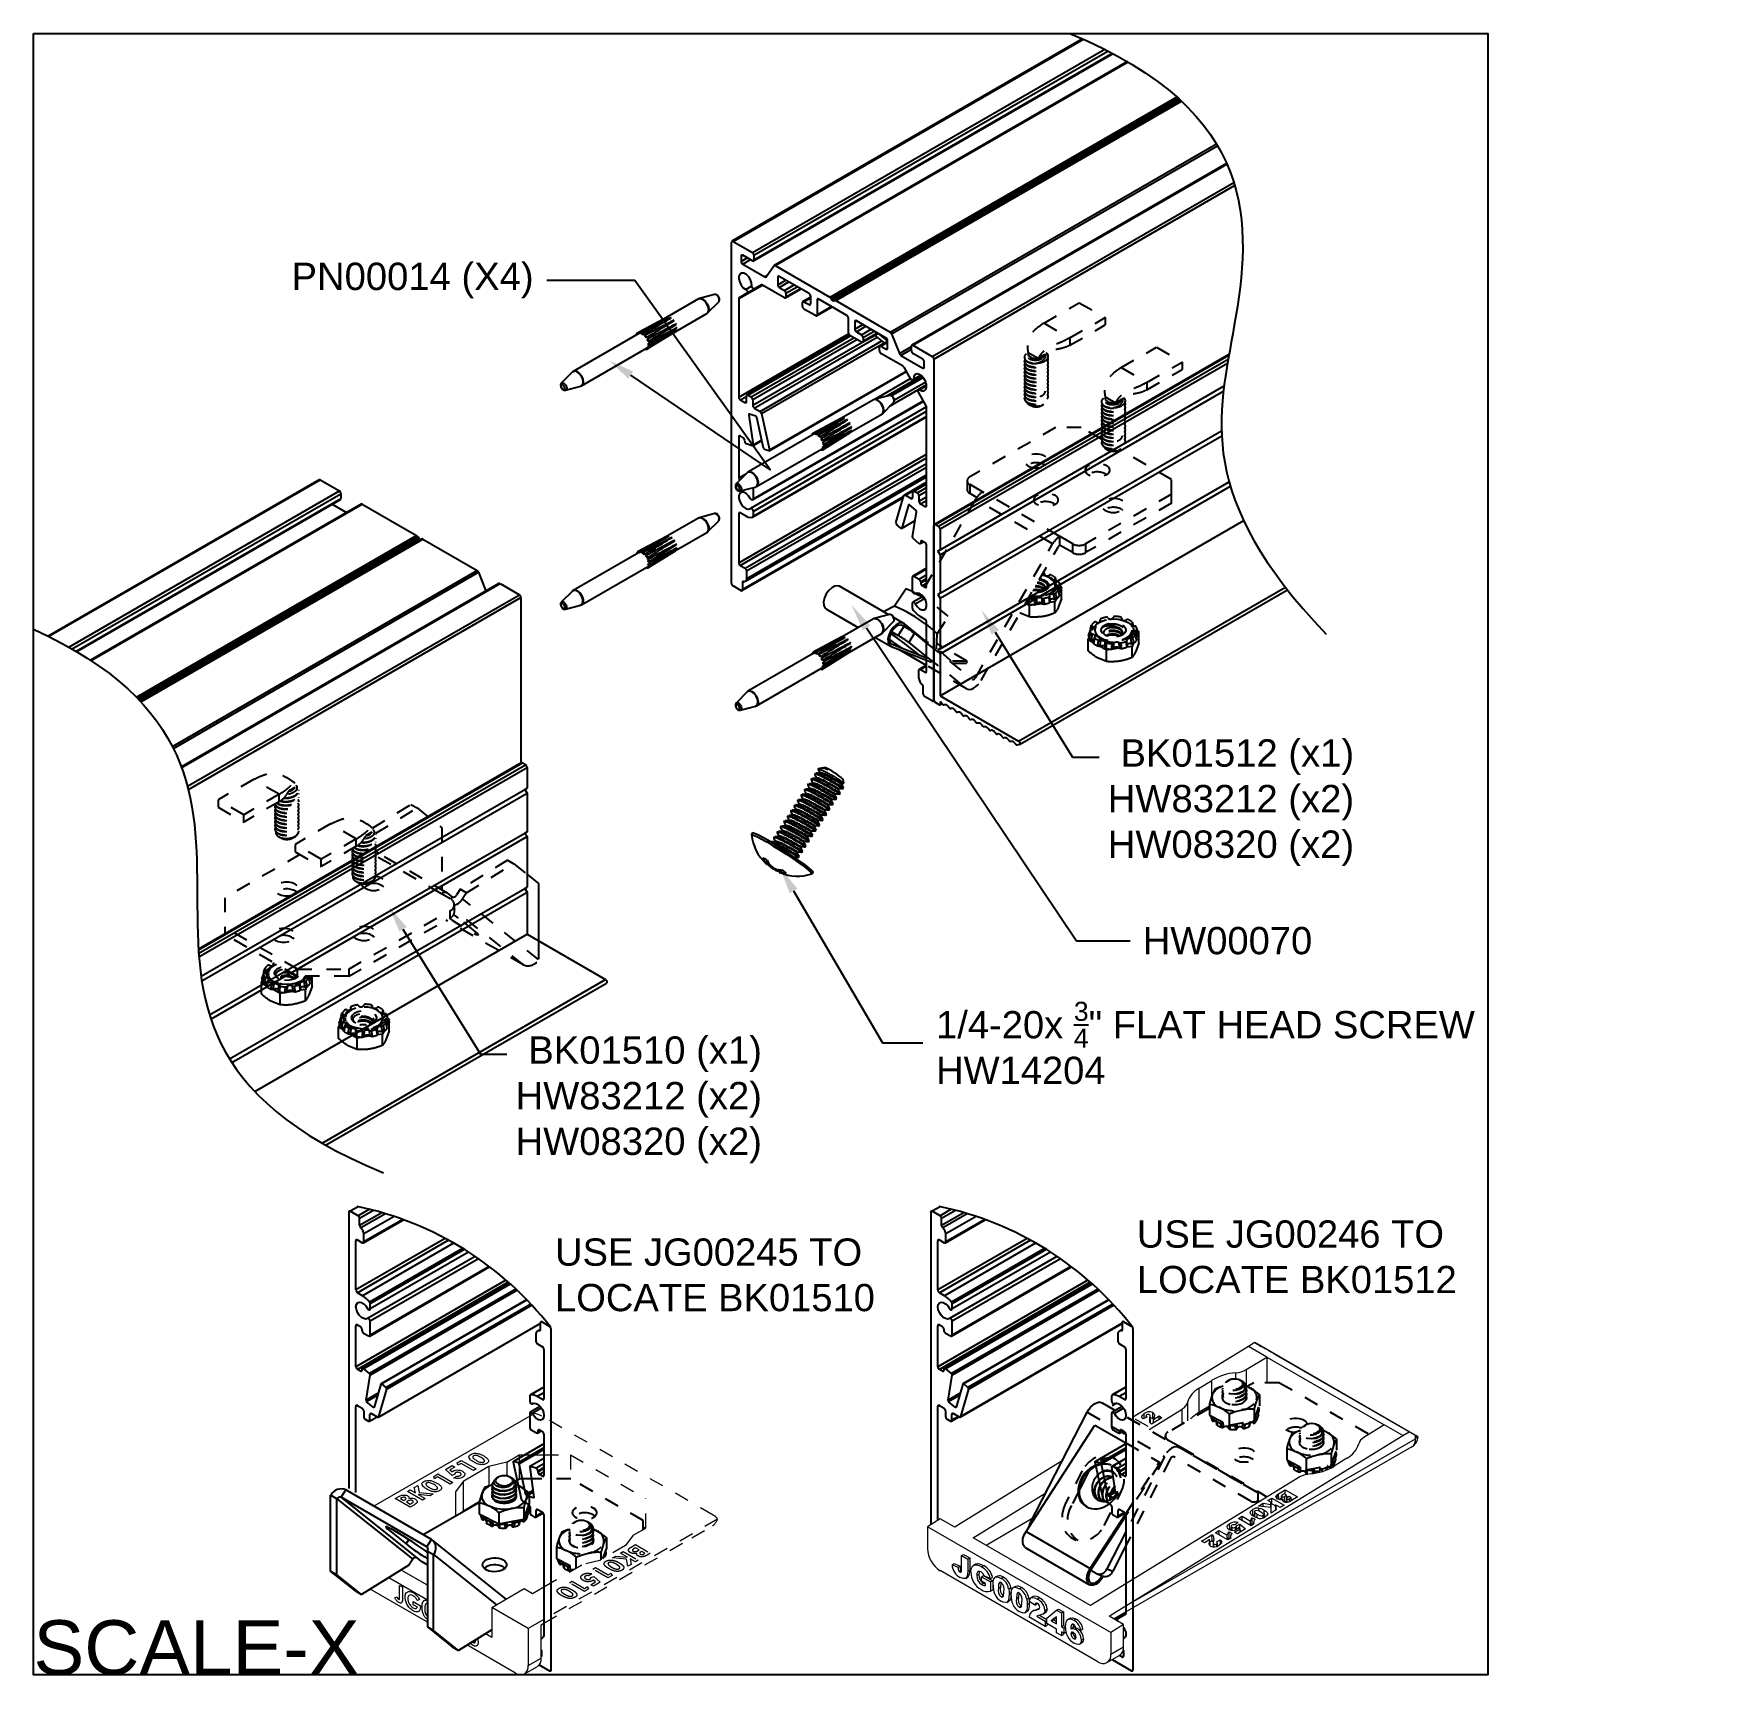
# Model space of a CAD drawing. Extents: x 0 to 11.5, y -11.3 to 0.
import ezdxf
from ezdxf import colors
from ezdxf.entities.mleader import LeaderData, LeaderLine
from ezdxf.math import Vec2, Vec3

# ---------------------------------------------------------------- set-up
doc = ezdxf.new("R2010")
doc.units = 0
doc.header["$LTSCALE"] = 0.5
doc.header["$MEASUREMENT"] = 0
doc.linetypes.add('HIDDEN2', pattern=[0.1875, 0.125, -0.0625])
doc.layers.get('0').update_dxf_attribs({"color": 255, "linetype": 'CONTINUOUS'})
for name, color, linetype in [('Brackets', 181, 'CONTINUOUS'), ('Dimension', 10, 'CONTINUOUS'), ('FAB DWG', 221, 'CONTINUOUS'), ('Hardware', 242, 'CONTINUOUS'), ('Housing', 150, 'CONTINUOUS')]:
    doc.layers.add(name, color=color, linetype=linetype)
doc.layers.add('Jig', color=41, linetype='CONTINUOUS', lineweight=13)
doc.layers.add('Text-Unprinted', color=131, linetype='CONTINUOUS', plot=False)
doc.styles.add('LSAD_Standard', font='arial.ttf')
doc.styles.get("Standard").update_dxf_attribs({"font": 'arial.ttf'})

msp = doc.modelspace()

# ---------------------------------------------------------------- texts
at = {"layer": 'FAB DWG', "ltscale": 0.5, "transparency": 16777216, "char_height": 0.18751, "attachment_point": 4}
for s, width, insert in [('\\A1;USE JG00246 TO\\PLOCATE BK01512', 2.23203, (7.584, -8.41)), ('\\A1;USE JG00245 TO\\PLOCATE BK01510', 2.37859, (3.585, -8.534))]:
    msp.add_mtext_dynamic_manual_height_columns(s, width=width, gutter_width=0.469, heights=[0], dxfattribs=dict(at, insert=insert))
at = {"layer": 'Text-Unprinted', "ltscale": 0.5, "transparency": 16777216, "style": 'LSAD_Standard'}
msp.add_attdef('SCALE-X', (0, -11.282), 'XEffectiveScaleFactor', height=0.375, dxfattribs=at)

# ---------------------------------------------------------------- linework, layer by layer
at = {"color": 7, "linetype": 'Continuous', "transparency": 16777216}
msp.add_line((7.414, -11.177), (7.414, -11.177), dxfattribs=at)
at = {"layer": 'Brackets', "linetype": 'HIDDEN2', "transparency": 16777216}
for p, q in [((7.025, -2.709), (6.435, -3.049)), ((7.202, -2.709), (7.025, -2.709)), ((7.341, -2.789), (7.202, -2.709)), ((7.821, -3.066), (7.466, -2.861)), ((6.951, -2.966), (6.957, -2.969)), ((6.417, -3.075), (6.417, -3.136)), ((7.371, -3.029), (7.377, -3.033)), ((7.821, -3.168), (7.821, -3.066)), ((6.475, -3.203), (6.092, -3.866)), ((6.524, -3.151), (6.435, -3.1)), ((6.435, -3.1), (6.435, -3.161)), ((6.435, -3.161), (6.484, -3.189)), ((7.005, -3.509), (6.475, -3.203)), ((7.054, -3.457), (6.524, -3.151)), ((7.821, -3.168), (7.231, -3.508)), ((7.821, -3.229), (7.821, -3.168)), ((7.018, -3.233), (7.023, -3.237)), ((7.821, -3.229), (7.231, -3.569)), ((7.482, -3.272), (7.487, -3.275)), ((6.476, -4.426), (7.005, -3.509)), ((6.513, -4.448), (7.042, -3.531)), ((7.054, -3.518), (7.054, -3.457)), ((7.143, -3.508), (7.054, -3.457)), ((7.143, -3.569), (7.054, -3.518)), ((7.143, -3.569), (7.143, -3.508)), ((7.231, -3.508), (7.231, -3.569)), ((6.139, -4.19), (6.451, -4.439)), ((6.139, -4.285), (6.411, -4.502)), ((6.411, -4.502), (6.139, -4.345)), ((2.331, -5.462), (2.594, -5.299)), ((2.353, -5.498), (2.637, -5.324)), ((2.594, -5.299), (2.637, -5.324)), ((2.637, -5.324), (2.807, -5.46)), ((2.807, -5.46), (2.807, -5.887)), ((2.846, -5.909), (2.351, -5.624)), ((2.377, -5.639), (2.353, -5.619)), ((1.832, -5.644), (1.316, -5.941)), ((2.804, -5.913), (2.352, -5.653)), ((3.259, -5.683), (2.934, -5.883)), ((2.976, -5.908), (3.301, -5.707)), ((3.259, -5.683), (3.301, -5.707)), ((3.301, -5.707), (3.387, -5.775)), ((1.316, -5.941), (1.316, -6.145)), ((2.864, -5.948), (2.804, -5.913)), ((2.878, -5.934), (2.85, -5.912)), ((2.878, -5.934), (2.868, -5.95)), ((2.934, -5.883), (2.907, -5.924)), ((2.976, -5.908), (2.934, -5.883)), ((2.976, -5.908), (2.95, -5.949)), ((3.472, -6.366), (2.95, -5.949)), ((2.167, -6.432), (2.864, -6.03)), ((2.167, -6.481), (2.864, -6.078)), ((2.864, -6.078), (2.864, -6.03)), ((2.894, -6.038), (2.894, -5.989)), ((3.368, -6.402), (2.894, -6.023)), ((3.035, -6.172), (2.922, -6.081)), ((1.814, -6.432), (1.316, -6.145)), ((1.316, -6.145), (1.316, -6.194)), ((1.814, -6.481), (1.316, -6.194)), ((3.368, -6.402), (2.836, -6.095)), ((3.472, -6.263), (3.472, -6.366)), ((1.814, -6.432), (2.167, -6.432)), ((1.814, -6.481), (1.814, -6.432)), ((2.167, -6.481), (1.814, -6.481)), ((2.167, -6.432), (2.167, -6.481)), ((8.387, -9.274), (8.341, -9.301)), ((8.564, -9.274), (8.387, -9.274)), ((8.564, -9.274), (9.179, -9.629)), ((7.345, -9.412), (7.875, -9.719)), ((7.345, -9.412), (7.874, -9.718)), ((7.242, -9.477), (7.773, -9.783)), ((8.083, -9.449), (7.797, -9.615)), ((7.779, -9.64), (7.779, -9.663)), ((7.797, -9.666), (7.886, -9.717)), ((7.797, -9.666), (7.797, -9.674)), ((7.874, -9.718), (8.404, -10.024)), ((8.404, -10.024), (7.875, -9.719)), ((7.886, -9.717), (8.416, -10.023)), ((7.773, -9.783), (7.508, -10.3)), ((7.813, -9.799), (7.508, -10.394)), ((8.367, -10.089), (7.838, -9.783)), ((3.694, -9.935), (3.422, -9.935)), ((4.191, -10.222), (3.694, -9.935)), ((7.207, -9.881), (7.094, -10.103)), ((7.187, -10.015), (7.134, -10.119)), ((7.359, -10.256), (7.472, -10.034)), ((8.416, -10.023), (8.416, -10.084)), ((8.479, -10.06), (8.416, -10.023)), ((8.416, -10.084), (8.428, -10.091)), ((4.191, -10.283), (4.191, -10.222))]:
    msp.add_line(p, q, dxfattribs=at)
at = {"layer": 'Brackets', "transparency": 16777216}
for p, q in [((5.899, -4.113), (5.943, -4.138)), ((5.943, -4.138), (5.984, -4.075)), ((6.056, -4.123), (6.016, -4.186)), ((6.056, -4.123), (6.139, -4.19)), ((6.139, -4.345), (5.948, -4.234)), ((6.087, -4.272), (5.997, -4.2)), ((6.016, -4.186), (6.139, -4.285)), ((3.387, -5.775), (3.472, -5.844)), ((3.472, -5.844), (3.472, -6.263)), ((6.847, -10.248), (7.242, -9.477)), ((7.248, -9.897), (7.187, -10.015)), ((2.085, -10.072), (2.043, -10.047)), ((2.043, -10.569), (2.043, -10.047)), ((2.085, -10.072), (2.607, -10.488)), ((2.085, -10.594), (2.085, -10.072)), ((2.115, -10.062), (2.147, -10.011)), ((2.704, -10.402), (2.115, -10.062)), ((2.637, -10.478), (2.115, -10.062)), ((2.736, -10.352), (2.147, -10.011)), ((2.447, -10.291), (2.561, -10.382)), ((7.508, -10.3), (7.378, -10.554)), ((2.561, -10.382), (2.58, -10.352)), ((2.704, -10.402), (2.736, -10.352)), ((2.704, -10.402), (2.708, -10.405)), ((2.708, -10.431), (2.75, -10.456)), ((2.708, -10.431), (2.708, -10.953)), ((3.25, -10.761), (2.743, -10.356)), ((7.508, -10.394), (7.418, -10.57)), ((2.581, -10.529), (2.256, -10.73)), ((2.607, -10.488), (2.581, -10.529)), ((2.665, -10.501), (2.637, -10.478)), ((2.665, -10.501), (2.669, -10.503)), ((2.669, -10.503), (2.708, -10.526)), ((2.75, -10.978), (2.75, -10.456)), ((2.75, -10.456), (3.182, -10.8)), ((7.378, -10.554), (7.418, -10.57)), ((2.043, -10.569), (2.085, -10.594)), ((2.214, -10.705), (2.043, -10.569)), ((2.256, -10.73), (2.085, -10.594)), ((7.267, -10.562), (7.305, -10.584)), ((7.311, -10.587), (7.351, -10.603)), ((2.214, -10.705), (2.256, -10.73)), ((2.708, -10.953), (2.75, -10.978)), ((2.708, -10.953), (2.878, -11.089)), ((2.921, -11.114), (2.75, -10.978)), ((3.15, -10.972), (2.921, -11.114)), ((2.878, -11.089), (2.921, -11.114))]:
    msp.add_line(p, q, dxfattribs=at)
at = {"layer": 'Brackets', "linetype": 'Continuous', "transparency": 16777216}
for p, q in [((3.312, -9.952), (3.341, -9.935)), ((3.422, -9.935), (3.341, -9.935)), ((2.678, -10.318), (3.065, -10.095))]:
    msp.add_line(p, q, dxfattribs=at)
at = {"layer": 'Brackets', "linetype": 'HIDDEN2', "transparency": 16777216, "flags": 128}
for points in [[(6.834, -2.972), (6.855, -2.981), (6.88, -2.986), (6.906, -2.986), (6.93, -2.981), (6.951, -2.972), (6.967, -2.96), (6.975, -2.946), (6.975, -2.931), (6.967, -2.917), (6.951, -2.905), (6.93, -2.896), (6.906, -2.891), (6.88, -2.891), (6.855, -2.896), (6.834, -2.905), (6.819, -2.917), (6.811, -2.931), (6.811, -2.946), (6.819, -2.96), (6.834, -2.972)], [(7.371, -2.968), (7.387, -2.98), (7.395, -2.995), (7.395, -3.01), (7.387, -3.024), (7.371, -3.036), (7.35, -3.045), (7.326, -3.05), (7.3, -3.05), (7.275, -3.045), (7.254, -3.036), (7.239, -3.024), (7.231, -3.01), (7.231, -2.995), (7.239, -2.98), (7.254, -2.968), (7.275, -2.96), (7.3, -2.955), (7.326, -2.955), (7.35, -2.96), (7.371, -2.968)], [(7.018, -3.172), (7.033, -3.185), (7.041, -3.199), (7.041, -3.214), (7.033, -3.228), (7.018, -3.24), (6.997, -3.249), (6.972, -3.254), (6.946, -3.254), (6.921, -3.249), (6.9, -3.24), (6.885, -3.228), (6.877, -3.214), (6.877, -3.199), (6.885, -3.185), (6.9, -3.172), (6.921, -3.164), (6.946, -3.159), (6.972, -3.159), (6.997, -3.164), (7.018, -3.172)], [(7.364, -3.278), (7.385, -3.287), (7.41, -3.292), (7.436, -3.292), (7.461, -3.287), (7.482, -3.278), (7.497, -3.266), (7.505, -3.252), (7.505, -3.237), (7.497, -3.223), (7.482, -3.211), (7.461, -3.202), (7.436, -3.197), (7.41, -3.197), (7.385, -3.202), (7.364, -3.211), (7.349, -3.223), (7.341, -3.237), (7.341, -3.252), (7.349, -3.266), (7.364, -3.278)], [(6.411, -4.502), (6.421, -4.507), (6.433, -4.509), (6.447, -4.507), (6.461, -4.501), (6.475, -4.492), (6.489, -4.48), (6.502, -4.465), (6.513, -4.448)], [(6.451, -4.439), (6.454, -4.44), (6.457, -4.441), (6.46, -4.44), (6.463, -4.439), (6.467, -4.437), (6.47, -4.434), (6.473, -4.43), (6.476, -4.426)], [(1.8, -5.847), (1.779, -5.838), (1.755, -5.833), (1.729, -5.833), (1.704, -5.838), (1.683, -5.847), (1.668, -5.859), (1.66, -5.873), (1.66, -5.888), (1.668, -5.902), (1.683, -5.914), (1.704, -5.923), (1.729, -5.928), (1.755, -5.928), (1.779, -5.923), (1.8, -5.914), (1.816, -5.902), (1.824, -5.888), (1.824, -5.873), (1.816, -5.859), (1.8, -5.847)], [(2.256, -5.845), (2.256, -5.85), (2.264, -5.864), (2.28, -5.876)], [(2.28, -5.876), (2.301, -5.885), (2.325, -5.89), (2.351, -5.89), (2.376, -5.885), (2.397, -5.876), (2.412, -5.864), (2.42, -5.85), (2.42, -5.835), (2.412, -5.82), (2.397, -5.808), (2.376, -5.8), (2.353, -5.795)], [(2.858, -6.082), (2.877, -6.095), (2.91, -6.116), (2.943, -6.136), (2.973, -6.155), (3.001, -6.171), (3.025, -6.184), (3.043, -6.193), (3.055, -6.197), (3.06, -6.197), (3.058, -6.193), (3.05, -6.184), (3.035, -6.172)], [(2.922, -6.081), (2.901, -6.065), (2.888, -6.056)], [(1.661, -6.233), (1.682, -6.242), (1.707, -6.247), (1.733, -6.247), (1.757, -6.242), (1.778, -6.233), (1.794, -6.221), (1.802, -6.207), (1.802, -6.192), (1.794, -6.178), (1.778, -6.165), (1.757, -6.157), (1.733, -6.152), (1.707, -6.152), (1.682, -6.157), (1.661, -6.165), (1.646, -6.178), (1.638, -6.192), (1.638, -6.207), (1.646, -6.221), (1.661, -6.233)], [(2.213, -6.22), (2.234, -6.229), (2.259, -6.234), (2.285, -6.234), (2.31, -6.229), (2.331, -6.22), (2.346, -6.208), (2.354, -6.194), (2.354, -6.179), (2.346, -6.165), (2.331, -6.153), (2.31, -6.144), (2.285, -6.139), (2.259, -6.139), (2.234, -6.144), (2.213, -6.153), (2.198, -6.165), (2.19, -6.179), (2.19, -6.194), (2.198, -6.208), (2.213, -6.22)], [(8.733, -9.533), (8.719, -9.527), (8.702, -9.522), (8.684, -9.52), (8.665, -9.52), (8.647, -9.522), (8.63, -9.527), (8.616, -9.533), (8.604, -9.542), (8.596, -9.552), (8.592, -9.562), (8.592, -9.573), (8.596, -9.583), (8.604, -9.593), (8.616, -9.601), (8.63, -9.608), (8.647, -9.613), (8.665, -9.615), (8.675, -9.615)], [(7.875, -9.719), (7.864, -9.715), (7.851, -9.715), (7.837, -9.718), (7.823, -9.725), (7.809, -9.736), (7.795, -9.75), (7.783, -9.766), (7.773, -9.783)], [(8.38, -9.738), (8.365, -9.731), (8.348, -9.726), (8.33, -9.724), (8.312, -9.724), (8.294, -9.726), (8.277, -9.731), (8.262, -9.738), (8.251, -9.746), (8.243, -9.756), (8.238, -9.766), (8.238, -9.777), (8.243, -9.787), (8.251, -9.797), (8.262, -9.805), (8.277, -9.812), (8.294, -9.817), (8.312, -9.819), (8.33, -9.819), (8.348, -9.817), (8.365, -9.812), (8.38, -9.805), (8.391, -9.797), (8.399, -9.787), (8.403, -9.777), (8.403, -9.766), (8.399, -9.756), (8.391, -9.746), (8.38, -9.738)], [(7.472, -10.034), (7.487, -9.997), (7.496, -9.959), (7.497, -9.921), (7.492, -9.885), (7.48, -9.851), (7.462, -9.823), (7.438, -9.8), (7.411, -9.784), (7.38, -9.775), (7.347, -9.775), (7.314, -9.782), (7.283, -9.797), (7.253, -9.82), (7.228, -9.848), (7.207, -9.881)], [(7.838, -9.783), (7.835, -9.783), (7.832, -9.782), (7.829, -9.783), (7.825, -9.785), (7.822, -9.788), (7.818, -9.791), (7.816, -9.795), (7.813, -9.799)], [(3.847, -10.134), (3.858, -10.142), (3.866, -10.152), (3.87, -10.162), (3.871, -10.172), (3.868, -10.182), (3.86, -10.192), (3.85, -10.2), (3.837, -10.207), (3.821, -10.212), (3.804, -10.215), (3.786, -10.216), (3.768, -10.215), (3.751, -10.211), (3.736, -10.206), (3.723, -10.198), (3.714, -10.19), (3.708, -10.18), (3.705, -10.17), (3.707, -10.159), (3.712, -10.149), (3.721, -10.14), (3.733, -10.133), (3.747, -10.127), (3.764, -10.122), (3.781, -10.12), (3.799, -10.121), (3.817, -10.123), (3.833, -10.128), (3.847, -10.134)], [(3.847, -10.183), (3.858, -10.191), (3.86, -10.193)], [(7.094, -10.103), (7.079, -10.139), (7.07, -10.177), (7.069, -10.215), (7.074, -10.252), (7.086, -10.285), (7.104, -10.314), (7.128, -10.337), (7.155, -10.353), (7.186, -10.361), (7.219, -10.362), (7.252, -10.354), (7.283, -10.339), (7.313, -10.317), (7.338, -10.289), (7.359, -10.256)]]:
    msp.add_lwpolyline(points, dxfattribs=at)
at = {"layer": 'Brackets', "transparency": 16777216, "flags": 128}
for points in [[(5.997, -4.2), (5.976, -4.185), (5.951, -4.166), (5.922, -4.146), (5.892, -4.126)], [(5.884, -4.167), (5.892, -4.172), (5.921, -4.193), (5.953, -4.214), (5.976, -4.23)], [(7.242, -9.477), (7.253, -9.459), (7.265, -9.443), (7.278, -9.43), (7.292, -9.419), (7.307, -9.412), (7.321, -9.408), (7.333, -9.408), (7.345, -9.412)], [(2.708, -10.441), (2.692, -10.428), (2.666, -10.41), (2.637, -10.39), (2.605, -10.368), (2.572, -10.347), (2.54, -10.327), (2.509, -10.308), (2.481, -10.292), (2.458, -10.279), (2.44, -10.271), (2.428, -10.266), (2.423, -10.266), (2.424, -10.27), (2.432, -10.279), (2.447, -10.291)], [(6.847, -10.248), (6.843, -10.259), (6.841, -10.266)]]:
    msp.add_lwpolyline(points, dxfattribs=at)
at = {"layer": 'Brackets', "linetype": 'Continuous', "transparency": 16777216, "flags": 128}
for points in [[(3.228, -10.492), (3.239, -10.5), (3.247, -10.509), (3.252, -10.519), (3.252, -10.529), (3.249, -10.54), (3.242, -10.549), (3.231, -10.558), (3.218, -10.565), (3.202, -10.57), (3.185, -10.573), (3.167, -10.574), (3.149, -10.572), (3.133, -10.569), (3.117, -10.563), (3.105, -10.556), (3.095, -10.547), (3.089, -10.537), (3.086, -10.527), (3.088, -10.517), (3.093, -10.507), (3.102, -10.498), (3.114, -10.49), (3.129, -10.484), (3.145, -10.48), (3.163, -10.478), (3.181, -10.478), (3.198, -10.481), (3.214, -10.485), (3.228, -10.492)], [(3.228, -10.541), (3.239, -10.549), (3.241, -10.55)]]:
    msp.add_lwpolyline(points, dxfattribs=at)
at = {"layer": 'Brackets', "linetype": 'HIDDEN2', "transparency": 16777216}
for centre, radius, start, end in [((6.893, -3.073), 0.122, 61.3588, 121.7889), ((6.445, -3.075), 0.0273, 110.7714, 249.2286), ((7.313, -3.136), 0.122, 61.3588, 121.7889), ((6.448, -3.133), 0.0314, 185.699, 245.6346), ((6.599, -3.272), 0.142, 121.9494, 151.1451), ((6.959, -3.34), 0.122, 61.3588, 121.7889), ((7.423, -3.379), 0.122, 61.3588, 121.7889), ((7.129, -3.578), 0.142, 121.9494, 151.1451), ((7.072, -3.547), 0.0341, 121.9494, 151.1451), ((7.187, -3.423), 0.0961, 242.616, 297.384), ((7.187, -3.484), 0.0961, 242.616, 297.384), ((2.338, -5.957), 0.115, 51.631, 128.369), ((1.742, -5.995), 0.115, 51.631, 128.369), ((2.828, -5.945), 0.0398, 57.5439, 126.8775), ((2.849, -5.989), 0.0436, 290.7714, 69.2286), ((2.887, -5.913), 0.0231, 246.4294, 331.5262), ((2.869, -5.898), 0.0956, 285.1541, 327.8598), ((2.844, -6.033), 0.0503, 294.3654, 354.301), ((2.272, -6.301), 0.115, 51.631, 128.369), ((1.72, -6.314), 0.115, 51.631, 128.369), ((3.4, -6.327), 0.0815, 246.4294, 331.5262), ((7.807, -9.64), 0.0273, 110.806, 249.194), ((8.675, -9.703), 0.123, 70.0418, 121.5427), ((8.713, -9.575), 0.0463, 19.3769, 63.764), ((7.879, -9.707), 0.0119, 245.7156, 305.6315), ((7.408, -9.966), 0.175, 83.5437, 148.9794), ((8.321, -9.906), 0.122, 58.335, 121.665), ((8.387, -10.044), 0.0495, 245.7156, 305.6315), ((8.409, -10.013), 0.0119, 245.7156, 305.6315), ((3.789, -10.287), 0.119, 61.0098, 127.3306), ((7.289, -10.215), 0.182, 148.1816, 232.7832)]:
    msp.add_arc(centre, radius, start, end, dxfattribs=at)
at = {"layer": 'Brackets', "transparency": 16777216}
for centre, radius, start, end in [((5.637, -4.676), 0.693, 52.8098, 60.0189), ((5.597, -4.738), 0.693, 52.8098, 60.0189), ((7.408, -9.966), 0.175, 148.9794, 156.5747), ((2.115, -10.086), 0.0814, 66.4062, 151.5285), ((2.106, -10.083), 0.0231, 66.4062, 151.5285), ((3.708, -8.88), 1.89, 232.6418, 238.0611), ((2.692, -10.418), 0.0205, 321.2083, 53.9178), ((2.694, -10.41), 0.0725, 321.2083, 53.9178), ((2.628, -10.499), 0.0231, 66.4062, 151.5285), ((7.327, -10.535), 0.0543, 246.0622, 338.7961), ((7.367, -10.55), 0.0554, 253.7609, 338.2675)]:
    msp.add_arc(centre, radius, start, end, dxfattribs=at)
at = {"layer": 'Brackets', "linetype": 'Continuous', "transparency": 16777216}
msp.add_arc((3.17, -10.645), 0.119, 61.0098, 127.3306, dxfattribs=at)
at = {"layer": 'Dimension', "transparency": 16777216}
for centre in [(1.763, -10.282), (5.763, -10.282)]:
    msp.add_arc(centre, 2.267, 37.756, 78.2279, dxfattribs=at)
for points, knots in [([(7.123, 0), (8.433, -0.54), (8.316, -2.065), (7.979, -3.177), (8.884, -4.129)], [0, 0, 0, 0, 1, 1.936571, 1.936571, 1.936571, 1.936571]), ([(0, -4.094), (1.121, -4.61), (1.126, -5.958), (1.131, -7.307), (2.405, -7.832)], [0.0416, 0.0416, 0.0416, 0.0416, 1, 2, 2, 2, 2])]:
    msp.add_open_spline(points, degree=3, knots=knots, dxfattribs=at)
at = {"layer": 'Hardware', "transparency": 16777216}
for p, q in [((4.571, -1.825), (4.33, -1.965)), ((4.578, -1.823), (4.572, -1.826)), ((4.682, -1.795), (4.578, -1.823)), ((4.683, -1.795), (4.682, -1.795)), ((4.361, -1.948), (4.163, -2.054)), ((4.387, -2.064), (4.629, -1.925)), ((4.634, -1.921), (4.71, -1.844)), ((4.161, -2.062), (3.71, -2.323)), ((4.161, -2.056), (4.148, -2.063)), ((4.381, -1.954), (4.183, -2.06)), ((4.338, -2.005), (4.203, -2.077)), ((4.226, -2.164), (4.417, -2.046)), ((4.226, -2.118), (4.316, -2.063)), ((4.232, -2.144), (4.422, -2.026)), ((4.315, -2.063), (4.417, -2)), ((3.767, -2.422), (4.219, -2.162)), ((4.212, -2.173), (4.224, -2.165)), ((3.704, -2.327), (3.628, -2.404)), ((3.709, -2.323), (3.704, -2.328)), ((3.709, -2.323), (3.71, -2.323)), ((3.656, -2.452), (3.761, -2.425)), ((3.76, -2.424), (3.767, -2.422)), ((5.773, -2.519), (5.555, -2.644)), ((5.776, -2.517), (5.779, -2.516)), ((5.884, -2.489), (5.779, -2.516)), ((5.611, -2.744), (5.83, -2.618)), ((5.836, -2.614), (5.912, -2.537)), ((5.842, -2.603), (5.836, -2.614)), ((5.554, -2.644), (5.356, -2.75)), ((5.365, -2.755), (5.373, -2.75)), ((5.572, -2.643), (5.374, -2.749)), ((5.575, -2.665), (5.395, -2.761)), ((5.42, -2.864), (5.611, -2.745)), ((5.431, -2.85), (5.622, -2.731)), ((5.432, -2.826), (5.586, -2.73)), ((5.586, -2.73), (5.622, -2.708)), ((5.36, -2.757), (4.911, -3.016)), ((4.969, -3.115), (5.417, -2.857)), ((5.355, -2.759), (5.346, -2.764)), ((5.428, -2.85), (5.421, -2.854)), ((4.827, -3.102), (4.83, -3.097)), ((4.906, -3.02), (4.83, -3.097)), ((4.858, -3.145), (4.962, -3.118)), ((4.574, -3.33), (4.578, -3.329)), ((4.682, -3.301), (4.578, -3.329)), ((4.571, -3.331), (4.262, -3.509)), ((4.414, -3.555), (4.629, -3.431)), ((4.634, -3.426), (4.632, -3.429)), ((4.634, -3.426), (4.71, -3.35)), ((4.35, -3.459), (4.152, -3.564)), ((4.366, -3.454), (4.168, -3.56)), ((4.387, -3.464), (4.189, -3.57)), ((4.223, -3.674), (4.413, -3.556)), ((4.229, -3.632), (4.363, -3.549)), ((4.231, -3.657), (4.422, -3.539)), ((4.254, -3.514), (4.262, -3.51)), ((4.363, -3.549), (4.42, -3.514)), ((4.158, -3.57), (3.71, -3.828)), ((3.767, -3.928), (4.216, -3.669)), ((4.16, -3.569), (4.167, -3.565)), ((4.206, -3.678), (4.216, -3.672)), ((4.267, -3.559), (4.208, -3.59)), ((3.704, -3.833), (3.628, -3.91)), ((5.879, -3.996), (5.54, -3.8)), ((5.995, -3.819), (5.918, -3.937)), ((3.656, -3.958), (3.761, -3.931)), ((5.45, -3.957), (5.669, -4.084)), ((5.884, -3.995), (5.779, -4.022)), ((5.918, -3.937), (5.843, -3.975)), ((5.982, -4.055), (5.915, -4.016)), ((5.521, -4.303), (5.83, -4.124)), ((5.773, -4.024), (5.558, -4.148)), ((5.836, -4.12), (5.912, -4.043)), ((5.84, -4.112), (5.836, -4.119)), ((5.978, -4.07), (5.984, -4.075)), ((6.139, -4.181), (5.986, -4.058)), ((5.557, -4.148), (5.359, -4.254)), ((5.576, -4.15), (5.378, -4.256)), ((5.565, -4.181), (5.399, -4.27)), ((5.43, -4.359), (5.621, -4.24)), ((5.432, -4.337), (5.597, -4.234)), ((5.597, -4.234), (5.623, -4.218)), ((5.784, -4.15), (5.891, -4.212)), ((5.902, -4.201), (5.896, -4.197)), ((5.896, -4.214), (6.139, -4.308)), ((6.134, -4.291), (5.902, -4.201)), ((6.148, -4.187), (6.139, -4.181)), ((6.144, -4.193), (6.148, -4.187)), ((5.36, -4.263), (4.911, -4.522)), ((5.357, -4.261), (5.347, -4.266)), ((5.418, -4.362), (5.417, -4.362)), ((5.418, -4.371), (5.608, -4.252)), ((5.425, -4.358), (5.418, -4.362)), ((5.424, -4.31), (5.43, -4.306)), ((6.139, -4.308), (6.173, -4.321)), ((4.969, -4.621), (5.417, -4.362)), ((4.906, -4.526), (4.83, -4.603)), ((4.907, -4.525), (4.906, -4.526)), ((4.911, -4.522), (4.907, -4.525)), ((4.827, -4.606), (4.83, -4.603)), ((4.858, -4.651), (4.962, -4.624)), ((4.961, -4.623), (4.969, -4.621)), ((6.822, -10.296), (7.296, -9.565)), ((7.296, -9.565), (7.508, -9.688)), ((7.264, -10.551), (7.507, -10.176)), ((7.508, -10.19), (7.27, -10.556)), ((7.502, -10.199), (7.27, -10.556)), ((6.822, -10.296), (7.264, -10.551)), ((6.817, -10.407), (7.259, -10.663))]:
    msp.add_line(p, q, dxfattribs=at)
at = {"layer": 'Hardware', "linetype": 'HIDDEN2', "transparency": 16777216}
for p, q in [((6.946, -1.991), (7.188, -1.851)), ((7.188, -1.851), (7.365, -1.953)), ((6.946, -1.991), (7.123, -2.093)), ((7.123, -2.093), (7.365, -1.953)), ((7.123, -2.144), (7.365, -2.004)), ((7.365, -1.953), (7.365, -2.004)), ((7.123, -2.093), (7.123, -2.144)), ((7.476, -2.297), (7.719, -2.157)), ((7.719, -2.157), (7.895, -2.259)), ((6.811, -2.226), (6.811, -2.229)), ((6.811, -2.251), (6.811, -2.254)), ((6.811, -2.277), (6.811, -2.28)), ((6.836, -2.193), (6.906, -2.233)), ((6.906, -2.233), (6.95, -2.208)), ((6.975, -2.242), (6.975, -2.238)), ((6.975, -2.267), (6.975, -2.264)), ((6.975, -2.293), (6.975, -2.29)), ((7.653, -2.399), (7.895, -2.259)), ((7.895, -2.259), (7.895, -2.31)), ((6.811, -2.302), (6.811, -2.305)), ((6.811, -2.328), (6.811, -2.331)), ((6.811, -2.353), (6.811, -2.357)), ((6.811, -2.379), (6.811, -2.382)), ((6.811, -2.404), (6.811, -2.408)), ((6.975, -2.318), (6.975, -2.315)), ((6.975, -2.344), (6.975, -2.341)), ((6.975, -2.369), (6.975, -2.366)), ((6.975, -2.395), (6.975, -2.392)), ((7.476, -2.297), (7.653, -2.399)), ((7.653, -2.45), (7.895, -2.31)), ((7.653, -2.399), (7.653, -2.45)), ((6.811, -2.43), (6.811, -2.433)), ((6.811, -2.455), (6.811, -2.459)), ((6.811, -2.481), (6.811, -2.484)), ((6.975, -2.42), (6.975, -2.417)), ((6.975, -2.446), (6.975, -2.443)), ((6.975, -2.471), (6.975, -2.468)), ((6.975, -2.497), (6.975, -2.494)), ((7.366, -2.499), (7.436, -2.539)), ((7.436, -2.539), (7.48, -2.514)), ((6.844, -2.552), (6.851, -2.556)), ((6.934, -2.556), (6.945, -2.549)), ((7.341, -2.532), (7.341, -2.535)), ((7.341, -2.557), (7.341, -2.561)), ((7.341, -2.583), (7.341, -2.586)), ((7.341, -2.608), (7.341, -2.612)), ((7.341, -2.634), (7.341, -2.637)), ((7.505, -2.548), (7.505, -2.545)), ((7.505, -2.573), (7.505, -2.57)), ((7.505, -2.599), (7.505, -2.596)), ((7.505, -2.624), (7.505, -2.621)), ((7.341, -2.659), (7.341, -2.663)), ((7.341, -2.685), (7.341, -2.688)), ((7.341, -2.71), (7.341, -2.714)), ((7.341, -2.736), (7.341, -2.739)), ((7.505, -2.65), (7.505, -2.647)), ((7.505, -2.675), (7.505, -2.672)), ((7.505, -2.701), (7.505, -2.698)), ((7.505, -2.726), (7.505, -2.723)), ((7.505, -2.752), (7.505, -2.749)), ((7.341, -2.761), (7.341, -2.765)), ((7.341, -2.787), (7.341, -2.79)), ((7.374, -2.858), (7.382, -2.862)), ((7.465, -2.862), (7.476, -2.856)), ((7.505, -2.777), (7.505, -2.774)), ((7.505, -2.803), (7.505, -2.8)), ((6.949, -3.715), (6.949, -3.714)), ((7.026, -3.768), (7.022, -3.748)), ((7.032, -3.769), (7.031, -3.765)), ((7.062, -3.809), (7.051, -3.777)), ((6.836, -3.909), (6.837, -3.887)), ((6.844, -3.883), (6.842, -3.914)), ((6.882, -3.918), (6.883, -3.887)), ((6.894, -3.885), (6.893, -3.915)), ((6.934, -3.912), (6.932, -3.882)), ((6.943, -3.883), (6.947, -3.913)), ((6.984, -3.903), (6.98, -3.873)), ((6.99, -3.908), (6.988, -3.899)), ((7.017, -3.881), (7.012, -3.852)), ((7.017, -3.889), (7.017, -3.881)), ((7.019, -3.889), (7.017, -3.881)), ((7.017, -3.889), (7.019, -3.889)), ((7.029, -3.888), (7.02, -3.906)), ((7.022, -3.799), (7.022, -3.795)), ((7.023, -3.849), (7.031, -3.877)), ((7.031, -3.877), (7.033, -3.886)), ((7.05, -3.857), (7.043, -3.828)), ((7.067, -3.884), (7.044, -3.945)), ((7.052, -3.828), (7.046, -3.801)), ((7.053, -3.835), (7.049, -3.846)), ((7.051, -3.854), (7.05, -3.852)), ((7.053, -3.865), (7.05, -3.857)), ((7.053, -3.862), (7.051, -3.854)), ((7.052, -3.836), (7.052, -3.828)), ((7.054, -3.835), (7.052, -3.828)), ((7.052, -3.836), (7.054, -3.835)), ((7.054, -3.794), (7.062, -3.82)), ((7.059, -3.801), (7.067, -3.806)), ((7.062, -3.82), (7.065, -3.827)), ((7.067, -3.806), (7.063, -3.815)), ((7.067, -3.884), (7.067, -3.806)), ((6.212, -4.127), (6.289, -4.009)), ((6.846, -4.011), (6.782, -3.986)), ((6.846, -3.933), (6.819, -3.918)), ((6.835, -3.91), (6.834, -3.919)), ((6.842, -3.914), (6.841, -3.923)), ((6.934, -3.92), (6.846, -3.933)), ((6.846, -4.011), (6.846, -3.933)), ((6.882, -3.927), (6.882, -3.918)), ((6.893, -3.915), (6.893, -3.924)), ((6.934, -3.92), (6.934, -3.912)), ((6.935, -3.921), (6.934, -3.912)), ((6.934, -3.92), (6.935, -3.921)), ((6.947, -3.913), (6.947, -3.922)), ((6.985, -3.912), (6.984, -3.903)), ((7.02, -3.906), (6.985, -3.912)), ((7.02, -3.984), (7.02, -3.906)), ((6.207, -4.229), (6.212, -4.127)), ((7.254, -4.127), (7.251, -4.134)), ((7.254, -4.128), (7.251, -4.135)), ((7.262, -4.101), (7.254, -4.128)), ((7.254, -4.128), (7.254, -4.127)), ((7.259, -4.151), (7.267, -4.124)), ((7.265, -4.092), (7.263, -4.099)), ((7.266, -4.091), (7.265, -4.092)), ((7.266, -4.091), (7.273, -4.067)), ((7.277, -4.13), (7.271, -4.157)), ((7.277, -4.075), (7.272, -4.097)), ((7.294, -4.101), (7.294, -4.105)), ((7.331, -4.029), (7.327, -4.049)), ((7.332, -4.031), (7.331, -4.043)), ((7.479, -4.021), (7.479, -4.02)), ((7.556, -4.074), (7.552, -4.054)), ((7.552, -4.105), (7.552, -4.101)), ((7.562, -4.075), (7.561, -4.071)), ((7.582, -4.134), (7.576, -4.107)), ((7.592, -4.115), (7.581, -4.083)), ((7.584, -4.1), (7.593, -4.126)), ((7.589, -4.107), (7.597, -4.112)), ((7.597, -4.112), (7.593, -4.121)), ((7.593, -4.126), (7.595, -4.133)), ((7.597, -4.19), (7.597, -4.112)), ((6.417, -4.315), (6.209, -4.195)), ((6.417, -4.315), (6.209, -4.195)), ((7.249, -4.166), (7.255, -4.154)), ((7.284, -4.186), (7.249, -4.166)), ((7.249, -4.244), (7.249, -4.166)), ((7.251, -4.135), (7.252, -4.134)), ((7.257, -4.159), (7.259, -4.151)), ((7.271, -4.157), (7.269, -4.165)), ((7.269, -4.165), (7.271, -4.165)), ((7.271, -4.165), (7.271, -4.157)), ((7.285, -4.181), (7.283, -4.19)), ((7.291, -4.152), (7.285, -4.181)), ((7.285, -4.181), (7.285, -4.181)), ((7.287, -4.185), (7.285, -4.193)), ((7.294, -4.156), (7.287, -4.185)), ((7.314, -4.211), (7.315, -4.202)), ((7.315, -4.202), (7.321, -4.172)), ((7.329, -4.203), (7.328, -4.212)), ((7.328, -4.212), (7.329, -4.211)), ((7.376, -4.239), (7.328, -4.212)), ((7.334, -4.174), (7.329, -4.203)), ((7.329, -4.211), (7.329, -4.203)), ((7.365, -4.216), (7.364, -4.225)), ((7.366, -4.215), (7.367, -4.185)), ((7.374, -4.189), (7.372, -4.22)), ((7.372, -4.22), (7.372, -4.229)), ((7.464, -4.226), (7.376, -4.239)), ((7.376, -4.317), (7.376, -4.239)), ((7.412, -4.224), (7.414, -4.193)), ((7.412, -4.233), (7.412, -4.224)), ((7.424, -4.191), (7.423, -4.221)), ((7.423, -4.221), (7.423, -4.23)), ((7.464, -4.218), (7.462, -4.188)), ((7.464, -4.226), (7.464, -4.218)), ((7.465, -4.227), (7.464, -4.218)), ((7.464, -4.226), (7.465, -4.227)), ((7.474, -4.189), (7.477, -4.219)), ((7.477, -4.219), (7.478, -4.228)), ((7.514, -4.209), (7.51, -4.179)), ((7.515, -4.218), (7.514, -4.209)), ((7.551, -4.213), (7.515, -4.218)), ((7.52, -4.214), (7.519, -4.205)), ((7.547, -4.187), (7.542, -4.158)), ((7.547, -4.195), (7.547, -4.187)), ((7.549, -4.195), (7.547, -4.187)), ((7.547, -4.195), (7.549, -4.195)), ((7.559, -4.194), (7.551, -4.213)), ((7.551, -4.29), (7.551, -4.213)), ((7.554, -4.155), (7.561, -4.183)), ((7.561, -4.183), (7.563, -4.192)), ((7.581, -4.163), (7.573, -4.134)), ((7.597, -4.19), (7.574, -4.252)), ((7.584, -4.142), (7.579, -4.152)), ((7.581, -4.16), (7.581, -4.158)), ((7.584, -4.168), (7.581, -4.16)), ((7.583, -4.171), (7.581, -4.163)), ((7.582, -4.142), (7.582, -4.134)), ((7.585, -4.141), (7.582, -4.134)), ((7.582, -4.142), (7.585, -4.141)), ((6.303, -4.32), (6.307, -4.314)), ((6.417, -4.315), (6.307, -4.314)), ((6.312, -4.328), (6.412, -4.329)), ((6.412, -4.329), (6.417, -4.315)), ((7.376, -4.317), (7.313, -4.292)), ((1.512, -5.128), (1.269, -5.268)), ((1.689, -5.23), (1.512, -5.128)), ((1.446, -5.37), (1.269, -5.268)), ((1.269, -5.268), (1.269, -5.319)), ((1.689, -5.23), (1.446, -5.37)), ((1.689, -5.281), (1.689, -5.23)), ((1.755, -5.207), (1.799, -5.182)), ((1.824, -5.203), (1.824, -5.2)), ((1.824, -5.228), (1.824, -5.225)), ((1.824, -5.254), (1.824, -5.251)), ((1.824, -5.279), (1.824, -5.276)), ((1.269, -5.319), (1.446, -5.421)), ((1.689, -5.281), (1.446, -5.421)), ((1.446, -5.421), (1.446, -5.37)), ((1.66, -5.315), (1.66, -5.318)), ((1.66, -5.34), (1.66, -5.343)), ((1.66, -5.366), (1.66, -5.369)), ((1.66, -5.391), (1.66, -5.394)), ((1.824, -5.305), (1.824, -5.302)), ((1.824, -5.331), (1.824, -5.327)), ((1.824, -5.356), (1.824, -5.353)), ((1.824, -5.382), (1.824, -5.378)), ((1.66, -5.417), (1.66, -5.42)), ((1.66, -5.442), (1.66, -5.445)), ((1.66, -5.468), (1.66, -5.471)), ((2.042, -5.434), (1.8, -5.574)), ((1.824, -5.407), (1.824, -5.404)), ((1.824, -5.433), (1.824, -5.429)), ((1.824, -5.458), (1.824, -5.455)), ((2.219, -5.536), (2.042, -5.434)), ((2.285, -5.513), (2.329, -5.488)), ((2.354, -5.509), (2.354, -5.506)), ((1.686, -5.521), (1.697, -5.528)), ((1.698, -5.529), (1.7, -5.53)), ((1.783, -5.53), (1.787, -5.527)), ((1.977, -5.676), (1.8, -5.574)), ((1.8, -5.574), (1.8, -5.625)), ((2.219, -5.536), (1.977, -5.676)), ((2.219, -5.587), (1.977, -5.727)), ((2.19, -5.621), (2.19, -5.624)), ((2.219, -5.587), (2.219, -5.536)), ((2.354, -5.535), (2.354, -5.531)), ((2.354, -5.56), (2.354, -5.557)), ((2.354, -5.586), (2.354, -5.582)), ((2.354, -5.611), (2.354, -5.608)), ((1.8, -5.625), (1.977, -5.727)), ((1.977, -5.727), (1.977, -5.676)), ((2.19, -5.646), (2.19, -5.649)), ((2.19, -5.672), (2.19, -5.675)), ((2.19, -5.697), (2.19, -5.7)), ((2.19, -5.723), (2.19, -5.726)), ((2.354, -5.637), (2.354, -5.633)), ((2.354, -5.662), (2.354, -5.659)), ((2.354, -5.688), (2.354, -5.684)), ((2.354, -5.713), (2.354, -5.71)), ((2.354, -5.739), (2.354, -5.736)), ((2.19, -5.748), (2.19, -5.751)), ((2.19, -5.774), (2.19, -5.777)), ((2.216, -5.827), (2.228, -5.834)), ((2.228, -5.835), (2.231, -5.836)), ((2.314, -5.836), (2.318, -5.834)), ((2.354, -5.764), (2.354, -5.761)), ((1.584, -6.45), (1.592, -6.426)), ((1.65, -6.389), (1.646, -6.408)), ((1.651, -6.39), (1.649, -6.403)), ((1.568, -6.525), (1.573, -6.513)), ((1.568, -6.603), (1.568, -6.525)), ((1.603, -6.546), (1.568, -6.525)), ((1.573, -6.486), (1.57, -6.494)), ((1.572, -6.487), (1.57, -6.495)), ((1.57, -6.495), (1.57, -6.494)), ((1.581, -6.461), (1.572, -6.487)), ((1.572, -6.487), (1.573, -6.486)), ((1.575, -6.519), (1.578, -6.511)), ((1.578, -6.511), (1.586, -6.484)), ((1.584, -6.451), (1.581, -6.458)), ((1.584, -6.45), (1.584, -6.451)), ((1.59, -6.517), (1.588, -6.525)), ((1.588, -6.525), (1.59, -6.525)), ((1.596, -6.49), (1.59, -6.517)), ((1.59, -6.525), (1.59, -6.517)), ((1.595, -6.435), (1.591, -6.457)), ((1.604, -6.541), (1.602, -6.549)), ((1.61, -6.511), (1.604, -6.541)), ((1.604, -6.541), (1.604, -6.541)), ((1.612, -6.515), (1.606, -6.545)), ((1.613, -6.46), (1.613, -6.465)), ((1.617, -6.484), (1.613, -6.465)), ((1.634, -6.562), (1.64, -6.532)), ((1.652, -6.534), (1.648, -6.563)), ((1.833, -6.569), (1.829, -6.538)), ((1.866, -6.546), (1.861, -6.518)), ((1.872, -6.514), (1.88, -6.543)), ((1.899, -6.522), (1.892, -6.494)), ((1.901, -6.493), (1.898, -6.481)), ((1.902, -6.501), (1.898, -6.511)), ((1.9, -6.519), (1.899, -6.517)), ((1.902, -6.53), (1.899, -6.522)), ((1.902, -6.527), (1.9, -6.52)), ((1.901, -6.501), (1.901, -6.493)), ((1.903, -6.501), (1.901, -6.493)), ((1.901, -6.501), (1.903, -6.501)), ((1.91, -6.481), (1.911, -6.485)), ((1.911, -6.485), (1.914, -6.493)), ((1.912, -6.48), (1.912, -6.48)), ((1.916, -6.549), (1.916, -6.481)), ((1.606, -6.545), (1.604, -6.553)), ((1.695, -6.677), (1.631, -6.651)), ((1.632, -6.57), (1.634, -6.562)), ((1.648, -6.563), (1.647, -6.572)), ((1.695, -6.599), (1.647, -6.571)), ((1.647, -6.572), (1.648, -6.571)), ((1.648, -6.571), (1.648, -6.563)), ((1.684, -6.575), (1.683, -6.584)), ((1.685, -6.574), (1.686, -6.544)), ((1.691, -6.58), (1.69, -6.588)), ((1.693, -6.549), (1.691, -6.58)), ((1.783, -6.585), (1.695, -6.599)), ((1.695, -6.677), (1.695, -6.599)), ((1.731, -6.584), (1.732, -6.553)), ((1.731, -6.593), (1.731, -6.584)), ((1.743, -6.55), (1.742, -6.58)), ((1.742, -6.58), (1.742, -6.589)), ((1.783, -6.577), (1.781, -6.547)), ((1.783, -6.585), (1.783, -6.577)), ((1.784, -6.586), (1.783, -6.577)), ((1.783, -6.585), (1.784, -6.586)), ((1.792, -6.548), (1.796, -6.579)), ((1.796, -6.579), (1.796, -6.588)), ((1.834, -6.577), (1.833, -6.569)), ((1.869, -6.572), (1.834, -6.577)), ((1.839, -6.573), (1.837, -6.565)), ((1.866, -6.554), (1.866, -6.546)), ((1.868, -6.555), (1.866, -6.546)), ((1.866, -6.554), (1.868, -6.555)), ((1.878, -6.553), (1.869, -6.572)), ((1.869, -6.65), (1.869, -6.572)), ((1.88, -6.543), (1.882, -6.551)), ((1.916, -6.549), (1.893, -6.611)), ((2.111, -6.767), (2.103, -6.793)), ((2.114, -6.757), (2.112, -6.764)), ((2.115, -6.756), (2.114, -6.757)), ((2.115, -6.756), (2.122, -6.732)), ((2.126, -6.741), (2.121, -6.763)), ((2.143, -6.766), (2.143, -6.771)), ((2.148, -6.79), (2.143, -6.771)), ((2.18, -6.695), (2.176, -6.715)), ((2.181, -6.696), (2.18, -6.709)), ((2.328, -6.687), (2.328, -6.685)), ((2.405, -6.74), (2.401, -6.72)), ((2.401, -6.771), (2.401, -6.766)), ((2.411, -6.741), (2.41, -6.737)), ((2.441, -6.781), (2.43, -6.749)), ((2.433, -6.766), (2.442, -6.791)), ((2.098, -6.831), (2.104, -6.819)), ((2.098, -6.909), (2.098, -6.831)), ((2.133, -6.852), (2.098, -6.831)), ((2.103, -6.792), (2.1, -6.8)), ((2.103, -6.793), (2.1, -6.801)), ((2.1, -6.801), (2.101, -6.8)), ((2.103, -6.793), (2.103, -6.792)), ((2.106, -6.825), (2.108, -6.817)), ((2.108, -6.817), (2.117, -6.79)), ((2.12, -6.823), (2.118, -6.831)), ((2.118, -6.831), (2.12, -6.831)), ((2.126, -6.796), (2.12, -6.823)), ((2.12, -6.831), (2.12, -6.823)), ((2.134, -6.847), (2.132, -6.855)), ((2.14, -6.817), (2.134, -6.847)), ((2.134, -6.847), (2.134, -6.847)), ((2.136, -6.851), (2.134, -6.859)), ((2.143, -6.821), (2.136, -6.851)), ((2.163, -6.876), (2.164, -6.868)), ((2.164, -6.868), (2.17, -6.838)), ((2.178, -6.869), (2.177, -6.878)), ((2.225, -6.905), (2.177, -6.877)), ((2.177, -6.878), (2.178, -6.877)), ((2.183, -6.84), (2.178, -6.869)), ((2.178, -6.877), (2.178, -6.869)), ((2.214, -6.881), (2.213, -6.89)), ((2.215, -6.88), (2.216, -6.85)), ((2.223, -6.855), (2.221, -6.886)), ((2.221, -6.886), (2.221, -6.894)), ((2.262, -6.89), (2.263, -6.859)), ((2.273, -6.856), (2.272, -6.887)), ((2.272, -6.887), (2.272, -6.895)), ((2.313, -6.883), (2.311, -6.854)), ((2.313, -6.891), (2.313, -6.883)), ((2.314, -6.892), (2.313, -6.883)), ((2.323, -6.854), (2.326, -6.885)), ((2.326, -6.885), (2.327, -6.894)), ((2.363, -6.875), (2.359, -6.844)), ((2.364, -6.884), (2.363, -6.875)), ((2.4, -6.878), (2.364, -6.884)), ((2.369, -6.879), (2.368, -6.871)), ((2.396, -6.852), (2.391, -6.824)), ((2.396, -6.86), (2.396, -6.852)), ((2.398, -6.861), (2.396, -6.852)), ((2.396, -6.86), (2.398, -6.861)), ((2.408, -6.859), (2.4, -6.878)), ((2.4, -6.956), (2.4, -6.878)), ((2.403, -6.82), (2.41, -6.849)), ((2.41, -6.849), (2.412, -6.857)), ((2.43, -6.828), (2.422, -6.8)), ((2.446, -6.855), (2.423, -6.917)), ((2.431, -6.799), (2.425, -6.773)), ((2.433, -6.807), (2.428, -6.817)), ((2.43, -6.826), (2.43, -6.823)), ((2.433, -6.834), (2.43, -6.826)), ((2.432, -6.836), (2.43, -6.828)), ((2.431, -6.807), (2.431, -6.799)), ((2.434, -6.807), (2.431, -6.799)), ((2.431, -6.807), (2.434, -6.807)), ((2.438, -6.773), (2.446, -6.778)), ((2.446, -6.778), (2.442, -6.786)), ((2.442, -6.791), (2.444, -6.799)), ((2.446, -6.855), (2.446, -6.778)), ((2.225, -6.983), (2.162, -6.958)), ((2.313, -6.891), (2.225, -6.905)), ((2.225, -6.983), (2.225, -6.905)), ((2.262, -6.899), (2.262, -6.89)), ((2.313, -6.891), (2.314, -6.892)), ((8.213, -9.259), (8.202, -9.265)), ((8.298, -9.26), (8.296, -9.259)), ((8.311, -9.267), (8.299, -9.261)), ((8.316, -9.289), (8.316, -9.286)), ((8.173, -9.312), (8.173, -9.315)), ((8.173, -9.337), (8.173, -9.34)), ((8.173, -9.363), (8.173, -9.366)), ((8.337, -9.379), (8.332, -9.395)), ((8.337, -9.328), (8.337, -9.324)), ((8.337, -9.353), (8.337, -9.35)), ((8.337, -9.379), (8.337, -9.375)), ((8.426, -9.355), (8.426, -9.433)), ((8.083, -9.42), (8.083, -9.498)), ((8.083, -9.498), (8.218, -9.567)), ((8.09, -9.501), (8.097, -9.521)), ((8.092, -9.502), (8.094, -9.505)), ((8.096, -9.512), (8.094, -9.505)), ((8.104, -9.537), (8.096, -9.512)), ((8.108, -9.511), (8.109, -9.513)), ((8.109, -9.511), (8.109, -9.513)), ((8.109, -9.513), (8.115, -9.539)), ((8.129, -9.527), (8.131, -9.525)), ((8.131, -9.525), (8.133, -9.523)), ((8.218, -9.489), (8.218, -9.567)), ((8.389, -9.535), (8.426, -9.433)), ((8.389, -9.457), (8.389, -9.535)), ((8.402, -9.525), (8.395, -9.549)), ((8.405, -9.518), (8.402, -9.525)), ((8.41, -9.486), (8.414, -9.47)), ((8.41, -9.528), (8.418, -9.503)), ((8.411, -9.486), (8.413, -9.487)), ((8.414, -9.47), (8.416, -9.463)), ((8.414, -9.466), (8.414, -9.47)), ((8.416, -9.463), (8.415, -9.462)), ((8.423, -9.466), (8.416, -9.488)), ((8.418, -9.503), (8.421, -9.496)), ((8.418, -9.503), (8.42, -9.496)), ((8.418, -9.503), (8.418, -9.503)), ((8.423, -9.467), (8.425, -9.46)), ((8.126, -9.534), (8.128, -9.541)), ((8.128, -9.537), (8.13, -9.544)), ((8.13, -9.544), (8.136, -9.566)), ((8.161, -9.559), (8.16, -9.553)), ((8.167, -9.581), (8.161, -9.559)), ((8.175, -9.547), (8.174, -9.549)), ((8.174, -9.549), (8.175, -9.555)), ((8.176, -9.546), (8.175, -9.547)), ((8.175, -9.547), (8.175, -9.555)), ((8.175, -9.555), (8.179, -9.579)), ((8.213, -9.565), (8.214, -9.567)), ((8.214, -9.588), (8.214, -9.585)), ((8.218, -9.567), (8.389, -9.535)), ((8.22, -9.567), (8.221, -9.567)), ((8.221, -9.567), (8.222, -9.573)), ((8.222, -9.573), (8.223, -9.595)), ((8.262, -9.575), (8.263, -9.569)), ((8.263, -9.596), (8.262, -9.575)), ((8.272, -9.559), (8.272, -9.561)), ((8.272, -9.568), (8.272, -9.562)), ((8.272, -9.567), (8.272, -9.59)), ((8.309, -9.585), (8.312, -9.561)), ((8.312, -9.553), (8.312, -9.561)), ((8.313, -9.555), (8.312, -9.553)), ((8.312, -9.561), (8.313, -9.555)), ((8.326, -9.566), (8.321, -9.588)), ((8.326, -9.56), (8.326, -9.566)), ((8.355, -9.576), (8.36, -9.554)), ((8.36, -9.554), (8.362, -9.547)), ((8.364, -9.55), (8.366, -9.543)), ((8.383, -9.55), (8.386, -9.535)), ((8.703, -9.618), (8.703, -9.621)), ((8.744, -9.565), (8.733, -9.572)), ((8.829, -9.566), (8.826, -9.565)), ((8.841, -9.574), (8.829, -9.567)), ((8.847, -9.596), (8.847, -9.592)), ((8.867, -9.634), (8.867, -9.631)), ((7.508, -9.688), (7.738, -9.82)), ((8.614, -9.726), (8.614, -9.804)), ((8.703, -9.643), (8.703, -9.647)), ((8.703, -9.669), (8.703, -9.672)), ((8.867, -9.685), (8.862, -9.701)), ((8.867, -9.659), (8.867, -9.656)), ((8.867, -9.685), (8.867, -9.682)), ((8.919, -9.841), (8.956, -9.739)), ((8.956, -9.661), (8.956, -9.739)), ((7.507, -10.176), (7.738, -9.82)), ((7.744, -9.826), (7.508, -10.19)), ((8.614, -9.804), (8.748, -9.874)), ((8.62, -9.808), (8.627, -9.827)), ((8.623, -9.809), (8.624, -9.811)), ((8.626, -9.818), (8.624, -9.811)), ((8.635, -9.843), (8.626, -9.818)), ((8.639, -9.817), (8.64, -9.819)), ((8.64, -9.817), (8.64, -9.819)), ((8.64, -9.819), (8.645, -9.845)), ((8.656, -9.84), (8.658, -9.847)), ((8.659, -9.833), (8.661, -9.832)), ((8.659, -9.844), (8.661, -9.85)), ((8.661, -9.832), (8.663, -9.83)), ((8.661, -9.85), (8.666, -9.873)), ((8.692, -9.865), (8.69, -9.859)), ((8.697, -9.888), (8.692, -9.865)), ((8.706, -9.853), (8.704, -9.855)), ((8.704, -9.855), (8.706, -9.861)), ((8.707, -9.852), (8.706, -9.853)), ((8.706, -9.853), (8.706, -9.861)), ((8.706, -9.861), (8.709, -9.885)), ((8.744, -9.871), (8.744, -9.873)), ((8.748, -9.796), (8.748, -9.874)), ((8.748, -9.874), (8.919, -9.841)), ((8.802, -9.865), (8.802, -9.867)), ((8.802, -9.874), (8.802, -9.868)), ((8.84, -9.887), (8.843, -9.867)), ((8.843, -9.859), (8.843, -9.867)), ((8.843, -9.861), (8.843, -9.859)), ((8.843, -9.867), (8.843, -9.861)), ((8.857, -9.866), (8.856, -9.873)), ((8.888, -9.873), (8.891, -9.86)), ((8.891, -9.86), (8.892, -9.854)), ((8.894, -9.856), (8.896, -9.85)), ((8.914, -9.857), (8.917, -9.842)), ((8.919, -9.763), (8.919, -9.841)), ((8.933, -9.831), (8.925, -9.856)), ((8.935, -9.825), (8.933, -9.831)), ((8.94, -9.834), (8.948, -9.81)), ((8.941, -9.792), (8.944, -9.776)), ((8.941, -9.792), (8.944, -9.793)), ((8.944, -9.776), (8.947, -9.769)), ((8.944, -9.773), (8.944, -9.776)), ((8.947, -9.769), (8.946, -9.769)), ((8.953, -9.772), (8.946, -9.795)), ((8.948, -9.81), (8.951, -9.803)), ((8.948, -9.81), (8.949, -9.809)), ((8.949, -9.809), (8.951, -9.802)), ((8.953, -9.774), (8.956, -9.766)), ((8.745, -9.894), (8.745, -9.892)), ((8.75, -9.873), (8.751, -9.874)), ((8.751, -9.874), (8.752, -9.88)), ((8.752, -9.88), (8.753, -9.901)), ((8.793, -9.881), (8.793, -9.875)), ((8.793, -9.897), (8.793, -9.881)), ((8.802, -9.873), (8.802, -9.896)), ((8.856, -9.873), (8.854, -9.883)), ((3.684, -10.283), (3.684, -10.286)), ((3.684, -10.309), (3.684, -10.312)), ((3.725, -10.231), (3.714, -10.237)), ((3.81, -10.232), (3.807, -10.231)), ((3.822, -10.239), (3.811, -10.232)), ((3.828, -10.261), (3.828, -10.258)), ((3.848, -10.299), (3.848, -10.296)), ((3.848, -10.325), (3.848, -10.321)), ((3.595, -10.404), (3.595, -10.482)), ((3.684, -10.334), (3.684, -10.337)), ((3.684, -10.36), (3.684, -10.363)), ((3.703, -10.393), (3.707, -10.395)), ((3.715, -10.399), (3.709, -10.393)), ((3.848, -10.35), (3.848, -10.347)), ((3.9, -10.441), (3.9, -10.491)), ((3.913, -10.484), (3.938, -10.417)), ((3.934, -10.451), (3.937, -10.444)), ((3.938, -10.339), (3.938, -10.417)), ((3.595, -10.482), (3.728, -10.55)), ((3.601, -10.485), (3.608, -10.505)), ((3.604, -10.486), (3.605, -10.489)), ((3.607, -10.496), (3.605, -10.489)), ((3.616, -10.52), (3.607, -10.496)), ((3.62, -10.495), (3.621, -10.497)), ((3.621, -10.495), (3.621, -10.497)), ((3.621, -10.497), (3.626, -10.522)), ((3.637, -10.518), (3.639, -10.524)), ((3.64, -10.511), (3.642, -10.509)), ((3.64, -10.521), (3.642, -10.528)), ((3.642, -10.509), (3.644, -10.507)), ((3.642, -10.528), (3.647, -10.55)), ((3.673, -10.543), (3.671, -10.537)), ((3.678, -10.565), (3.673, -10.543)), ((3.687, -10.531), (3.685, -10.533)), ((3.685, -10.533), (3.687, -10.539)), ((3.688, -10.53), (3.687, -10.531)), ((3.687, -10.531), (3.687, -10.539)), ((3.687, -10.539), (3.69, -10.563)), ((3.725, -10.549), (3.725, -10.551)), ((3.729, -10.473), (3.729, -10.55)), ((3.922, -10.47), (3.925, -10.454)), ((3.922, -10.47), (3.925, -10.471)), ((3.925, -10.454), (3.928, -10.446)), ((3.925, -10.45), (3.925, -10.454)), ((3.928, -10.446), (3.927, -10.446)), ((3.934, -10.45), (3.927, -10.472))]:
    msp.add_line(p, q, dxfattribs=at)
at = {"layer": 'Hardware', "linetype": 'Continuous', "lineweight": 25, "transparency": 16777216}
for p, q in [((5.416, -5.05), (5.393, -5.055)), ((5.433, -5.051), (5.422, -5.05)), ((5.439, -5.045), (5.432, -5.047)), ((5.326, -5.159), (5.323, -5.165)), ((5.35, -5.122), (5.346, -5.128)), ((5.373, -5.086), (5.37, -5.092)), ((5.571, -5.153), (5.566, -5.127)), ((5.256, -5.268), (5.252, -5.273)), ((5.28, -5.231), (5.276, -5.237)), ((5.303, -5.195), (5.299, -5.201)), ((5.516, -5.264), (5.52, -5.258)), ((5.54, -5.228), (5.544, -5.222)), ((5.563, -5.191), (5.567, -5.186)), ((5.186, -5.377), (5.182, -5.382)), ((5.209, -5.34), (5.205, -5.346)), ((5.233, -5.304), (5.229, -5.31)), ((5.446, -5.373), (5.45, -5.367)), ((5.469, -5.337), (5.473, -5.331)), ((5.493, -5.3), (5.497, -5.295)), ((4.942, -5.496), (4.935, -5.507)), ((5.115, -5.485), (5.112, -5.491)), ((5.139, -5.449), (5.135, -5.455)), ((5.162, -5.413), (5.158, -5.419)), ((5.376, -5.482), (5.379, -5.476)), ((5.399, -5.446), (5.403, -5.44)), ((5.423, -5.409), (5.426, -5.403)), ((5.068, -5.558), (5.068, -5.559)), ((5.092, -5.522), (5.088, -5.527)), ((5.282, -5.627), (5.285, -5.621)), ((5.305, -5.591), (5.309, -5.585)), ((5.329, -5.554), (5.332, -5.549)), ((5.352, -5.518), (5.356, -5.512)), ((5.044, -5.686), (5.034, -5.7)), ((5.05, -5.696), (5.04, -5.709)), ((5.065, -5.718), (5.061, -5.725)), ((5.084, -5.734), (5.08, -5.74)), ((5.258, -5.663), (5.262, -5.657)), ((5.106, -5.744), (5.101, -5.751)), ((5.132, -5.749), (5.124, -5.764)), ((5.143, -5.75), (5.134, -5.765)), ((5.351, -5.777), (5.359, -5.766))]:
    msp.add_line(p, q, dxfattribs=at)
at = {"layer": 'Hardware', "linetype": 'HIDDEN2', "ltscale": 0.5, "transparency": 16777216}
msp.add_line((7.738, -9.82), (7.744, -9.826), dxfattribs=at)
at = {"layer": 'Hardware', "linetype": 'Continuous', "transparency": 16777216}
for p, q in [((3.154, -9.977), (3.154, -9.98)), ((3.194, -9.924), (3.183, -9.931)), ((3.279, -9.925), (3.277, -9.924)), ((3.292, -9.933), (3.28, -9.926)), ((3.297, -9.955), (3.297, -9.951)), ((3.064, -10.097), (3.064, -10.175)), ((3.154, -10.002), (3.154, -10.006)), ((3.154, -10.028), (3.154, -10.031)), ((3.154, -10.053), (3.154, -10.056)), ((3.172, -10.086), (3.177, -10.089)), ((3.184, -10.093), (3.179, -10.087)), ((3.318, -9.993), (3.318, -9.99)), ((3.318, -10.018), (3.318, -10.015)), ((3.318, -10.044), (3.318, -10.041)), ((3.407, -10.032), (3.407, -10.11)), ((3.064, -10.175), (3.199, -10.245)), ((3.071, -10.179), (3.078, -10.199)), ((3.073, -10.18), (3.075, -10.182)), ((3.077, -10.189), (3.075, -10.182)), ((3.085, -10.214), (3.077, -10.189)), ((3.09, -10.188), (3.09, -10.19)), ((3.09, -10.189), (3.09, -10.19)), ((3.09, -10.19), (3.096, -10.216)), ((3.107, -10.212), (3.109, -10.218)), ((3.109, -10.215), (3.111, -10.221)), ((3.11, -10.204), (3.112, -10.203)), ((3.112, -10.203), (3.114, -10.201)), ((3.199, -10.167), (3.199, -10.245)), ((3.199, -10.245), (3.37, -10.212)), ((3.364, -10.228), (3.368, -10.213)), ((3.37, -10.212), (3.407, -10.11)), ((3.37, -10.134), (3.37, -10.212)), ((3.384, -10.203), (3.376, -10.227)), ((3.386, -10.196), (3.384, -10.203)), ((3.391, -10.205), (3.399, -10.181)), ((3.392, -10.163), (3.395, -10.148)), ((3.392, -10.164), (3.394, -10.164)), ((3.395, -10.148), (3.397, -10.14)), ((3.395, -10.144), (3.395, -10.148)), ((3.397, -10.14), (3.396, -10.14)), ((3.404, -10.143), (3.397, -10.166)), ((3.399, -10.18), (3.402, -10.173)), ((3.399, -10.181), (3.401, -10.174)), ((3.399, -10.181), (3.399, -10.18)), ((3.404, -10.145), (3.406, -10.137)), ((3.111, -10.221), (3.117, -10.244)), ((3.142, -10.236), (3.141, -10.23)), ((3.148, -10.259), (3.142, -10.236)), ((3.156, -10.225), (3.155, -10.226)), ((3.155, -10.226), (3.156, -10.233)), ((3.157, -10.223), (3.156, -10.225)), ((3.156, -10.225), (3.156, -10.233)), ((3.156, -10.233), (3.16, -10.257)), ((3.194, -10.243), (3.195, -10.244)), ((3.196, -10.265), (3.195, -10.262)), ((3.201, -10.244), (3.202, -10.245)), ((3.202, -10.245), (3.203, -10.251)), ((3.203, -10.251), (3.204, -10.272)), ((3.243, -10.253), (3.244, -10.247)), ((3.244, -10.274), (3.243, -10.253)), ((3.253, -10.236), (3.253, -10.238)), ((3.253, -10.245), (3.253, -10.239)), ((3.253, -10.244), (3.253, -10.268)), ((3.29, -10.262), (3.293, -10.239)), ((3.293, -10.231), (3.293, -10.239)), ((3.294, -10.232), (3.293, -10.231)), ((3.293, -10.239), (3.294, -10.232)), ((3.307, -10.244), (3.302, -10.266)), ((3.307, -10.238), (3.307, -10.244)), ((3.337, -10.253), (3.341, -10.231)), ((3.341, -10.231), (3.343, -10.225)), ((3.345, -10.227), (3.347, -10.221))]:
    msp.add_line(p, q, dxfattribs=at)
at = {"layer": 'Hardware', "transparency": 16777216, "flags": 128}
for points in [[(4.629, -1.925), (4.629, -1.925), (4.638, -1.915), (4.641, -1.899), (4.638, -1.879), (4.629, -1.859), (4.616, -1.841), (4.6, -1.828), (4.584, -1.823), (4.571, -1.825)], [(4.578, -1.823), (4.586, -1.822), (4.602, -1.828), (4.617, -1.84), (4.63, -1.858), (4.639, -1.878), (4.642, -1.898)], [(4.71, -1.844), (4.713, -1.84), (4.714, -1.832), (4.713, -1.823), (4.708, -1.813), (4.702, -1.804), (4.694, -1.798), (4.686, -1.795), (4.683, -1.795)], [(4.642, -1.898), (4.639, -1.914), (4.635, -1.92)], [(4.147, -2.07), (4.146, -2.069), (4.146, -2.066), (4.147, -2.064), (4.148, -2.062), (4.151, -2.062), (4.153, -2.064), (4.155, -2.066)], [(4.161, -2.062), (4.161, -2.059), (4.161, -2.057), (4.162, -2.055), (4.164, -2.054), (4.166, -2.054), (4.169, -2.056), (4.171, -2.058), (4.172, -2.061)], [(4.181, -2.063), (4.181, -2.061), (4.183, -2.06), (4.185, -2.059), (4.187, -2.06), (4.189, -2.062), (4.191, -2.065), (4.193, -2.068), (4.193, -2.071)], [(4.202, -2.078), (4.203, -2.077), (4.205, -2.077), (4.208, -2.078), (4.21, -2.081), (4.212, -2.083), (4.213, -2.087), (4.213, -2.09), (4.213, -2.092)], [(4.213, -2.165), (4.213, -2.168), (4.213, -2.171), (4.212, -2.172), (4.21, -2.173), (4.208, -2.173), (4.205, -2.171), (4.204, -2.17)], [(4.219, -2.102), (4.221, -2.103), (4.223, -2.104), (4.226, -2.107), (4.227, -2.11), (4.228, -2.113), (4.228, -2.116), (4.227, -2.118), (4.225, -2.119)], [(4.225, -2.152), (4.227, -2.155), (4.228, -2.158), (4.228, -2.161), (4.227, -2.163), (4.226, -2.165), (4.223, -2.165), (4.221, -2.163), (4.219, -2.161)], [(4.227, -2.129), (4.23, -2.131), (4.232, -2.134), (4.233, -2.137), (4.233, -2.14), (4.233, -2.143), (4.232, -2.144), (4.23, -2.145), (4.227, -2.144)], [(3.628, -2.404), (3.63, -2.402), (3.637, -2.401), (3.645, -2.404), (3.652, -2.41), (3.659, -2.418), (3.663, -2.428), (3.665, -2.438), (3.663, -2.446), (3.659, -2.451), (3.656, -2.452)], [(3.761, -2.425), (3.766, -2.423), (3.775, -2.413), (3.778, -2.397), (3.775, -2.377), (3.766, -2.357), (3.753, -2.339), (3.737, -2.326), (3.722, -2.321), (3.708, -2.324), (3.704, -2.327)], [(3.71, -2.323), (3.71, -2.323), (3.723, -2.32), (3.739, -2.325), (3.754, -2.338), (3.767, -2.356), (3.776, -2.376), (3.779, -2.396)], [(3.779, -2.396), (3.776, -2.412), (3.768, -2.422)], [(3.626, -2.422), (3.627, -2.429), (3.63, -2.435), (3.634, -2.441), (3.639, -2.445), (3.644, -2.447), (3.648, -2.446), (3.651, -2.443), (3.652, -2.437), (3.651, -2.431), (3.648, -2.424), (3.644, -2.419), (3.639, -2.415), (3.634, -2.413), (3.63, -2.414), (3.627, -2.417), (3.626, -2.422)], [(5.83, -2.618), (5.833, -2.616), (5.84, -2.604), (5.842, -2.587), (5.837, -2.567), (5.827, -2.547), (5.813, -2.53), (5.797, -2.519), (5.782, -2.516), (5.773, -2.519)], [(5.912, -2.537), (5.915, -2.532), (5.915, -2.523), (5.913, -2.513), (5.908, -2.503), (5.901, -2.495), (5.893, -2.49), (5.886, -2.488), (5.884, -2.489)], [(5.836, -2.614), (5.834, -2.615), (5.833, -2.616)], [(5.356, -2.759), (5.355, -2.757), (5.354, -2.754), (5.355, -2.751), (5.356, -2.75), (5.358, -2.749), (5.361, -2.75), (5.363, -2.752), (5.365, -2.755)], [(5.373, -2.754), (5.373, -2.752), (5.374, -2.75), (5.375, -2.748), (5.377, -2.749), (5.38, -2.75), (5.382, -2.752), (5.384, -2.755), (5.385, -2.758)], [(5.394, -2.763), (5.395, -2.762), (5.397, -2.761), (5.399, -2.761), (5.401, -2.763), (5.404, -2.766), (5.405, -2.769), (5.406, -2.772), (5.406, -2.775)], [(5.421, -2.854), (5.422, -2.857), (5.422, -2.86), (5.422, -2.863), (5.42, -2.864), (5.418, -2.864), (5.416, -2.863), (5.413, -2.862), (5.412, -2.86)], [(5.413, -2.784), (5.415, -2.784), (5.417, -2.785), (5.42, -2.787), (5.422, -2.789), (5.423, -2.792), (5.424, -2.795), (5.423, -2.798), (5.422, -2.8)], [(5.429, -2.836), (5.431, -2.839), (5.432, -2.842), (5.433, -2.845), (5.433, -2.848), (5.432, -2.849), (5.43, -2.85), (5.427, -2.85), (5.425, -2.848)], [(5.426, -2.81), (5.428, -2.812), (5.43, -2.814), (5.432, -2.817), (5.433, -2.82), (5.433, -2.823), (5.433, -2.825), (5.431, -2.826), (5.429, -2.826)], [(4.83, -3.097), (4.83, -3.096), (4.836, -3.094), (4.844, -3.096), (4.851, -3.101), (4.858, -3.109), (4.863, -3.119), (4.866, -3.129), (4.865, -3.137), (4.861, -3.143), (4.858, -3.145)], [(4.962, -3.118), (4.97, -3.114), (4.977, -3.102), (4.979, -3.085), (4.974, -3.065), (4.964, -3.045), (4.95, -3.028), (4.934, -3.018), (4.919, -3.014), (4.907, -3.019), (4.906, -3.02)], [(4.911, -3.016), (4.92, -3.013), (4.936, -3.016), (4.951, -3.027), (4.965, -3.044), (4.976, -3.064), (4.98, -3.084), (4.979, -3.101)], [(4.828, -3.112), (4.827, -3.117), (4.829, -3.124), (4.832, -3.13), (4.837, -3.135), (4.842, -3.139), (4.846, -3.14), (4.85, -3.138), (4.853, -3.135), (4.853, -3.129), (4.852, -3.123), (4.848, -3.116), (4.844, -3.111), (4.839, -3.107), (4.834, -3.106), (4.83, -3.108), (4.828, -3.112)], [(4.979, -3.101), (4.972, -3.113), (4.969, -3.115)], [(4.578, -3.329), (4.578, -3.328), (4.592, -3.329), (4.608, -3.338), (4.623, -3.353), (4.634, -3.372), (4.641, -3.392), (4.642, -3.411)], [(4.71, -3.35), (4.711, -3.349), (4.714, -3.342), (4.714, -3.333), (4.71, -3.322), (4.705, -3.313), (4.697, -3.306), (4.69, -3.302), (4.682, -3.301), (4.682, -3.301)], [(4.629, -3.431), (4.635, -3.426), (4.64, -3.412), (4.64, -3.393), (4.633, -3.372), (4.621, -3.353), (4.606, -3.338), (4.591, -3.33), (4.576, -3.329), (4.571, -3.331)], [(4.642, -3.411), (4.636, -3.424), (4.634, -3.426)], [(4.151, -3.574), (4.15, -3.572), (4.15, -3.569), (4.15, -3.567), (4.151, -3.565), (4.153, -3.564), (4.155, -3.565), (4.158, -3.566), (4.16, -3.569)], [(4.158, -3.57), (4.159, -3.569), (4.16, -3.569)], [(4.167, -3.567), (4.166, -3.564), (4.167, -3.562), (4.168, -3.56), (4.171, -3.56), (4.173, -3.561), (4.175, -3.563), (4.177, -3.565), (4.179, -3.569)], [(4.187, -3.572), (4.188, -3.57), (4.19, -3.569), (4.192, -3.569), (4.194, -3.571), (4.197, -3.573), (4.198, -3.576), (4.199, -3.579), (4.2, -3.582)], [(4.207, -3.59), (4.209, -3.59), (4.212, -3.59), (4.214, -3.592), (4.216, -3.595), (4.218, -3.598), (4.219, -3.601), (4.218, -3.604), (4.217, -3.605)], [(4.222, -3.663), (4.224, -3.666), (4.224, -3.669), (4.224, -3.672), (4.223, -3.674), (4.221, -3.675), (4.219, -3.674), (4.216, -3.672), (4.214, -3.67)], [(4.222, -3.616), (4.225, -3.617), (4.227, -3.619), (4.229, -3.622), (4.23, -3.625), (4.231, -3.628), (4.23, -3.631), (4.229, -3.632), (4.227, -3.633)], [(4.228, -3.643), (4.23, -3.645), (4.232, -3.648), (4.233, -3.651), (4.233, -3.654), (4.232, -3.656), (4.23, -3.657), (4.228, -3.657), (4.226, -3.656)], [(4.208, -3.674), (4.208, -3.675), (4.207, -3.677), (4.206, -3.679), (4.204, -3.679), (4.201, -3.678), (4.201, -3.678)], [(3.761, -3.931), (3.772, -3.923), (3.777, -3.909), (3.777, -3.891), (3.77, -3.871), (3.758, -3.851), (3.744, -3.837), (3.728, -3.828), (3.713, -3.827), (3.704, -3.833)], [(3.71, -3.828), (3.715, -3.826), (3.729, -3.827), (3.745, -3.835), (3.76, -3.85), (3.772, -3.87), (3.778, -3.89), (3.779, -3.909)], [(5.54, -3.8), (5.528, -3.796), (5.508, -3.799), (5.487, -3.81), (5.467, -3.828), (5.449, -3.853), (5.437, -3.88), (5.431, -3.907), (5.432, -3.93), (5.44, -3.949), (5.45, -3.957)], [(3.626, -3.926), (3.626, -3.932), (3.628, -3.938), (3.632, -3.944), (3.637, -3.949), (3.642, -3.952), (3.647, -3.952), (3.65, -3.95), (3.652, -3.945), (3.652, -3.939), (3.65, -3.933), (3.646, -3.927), (3.641, -3.922), (3.636, -3.919), (3.631, -3.919), (3.628, -3.921), (3.626, -3.926)], [(3.628, -3.91), (3.633, -3.907), (3.64, -3.907), (3.648, -3.911), (3.655, -3.919), (3.661, -3.928), (3.664, -3.938), (3.664, -3.947), (3.662, -3.954), (3.656, -3.958)], [(3.779, -3.909), (3.773, -3.923), (3.767, -3.928)], [(5.912, -4.043), (5.914, -4.039), (5.915, -4.031), (5.914, -4.021), (5.909, -4.011), (5.903, -4.003), (5.895, -3.997), (5.887, -3.994), (5.884, -3.995)], [(5.83, -4.124), (5.83, -4.124), (5.839, -4.113), (5.842, -4.097), (5.839, -4.077), (5.83, -4.057), (5.816, -4.039), (5.801, -4.027), (5.785, -4.022), (5.773, -4.024)], [(5.779, -4.022), (5.787, -4.021), (5.802, -4.026), (5.818, -4.039), (5.831, -4.056), (5.84, -4.076), (5.843, -4.096), (5.84, -4.112)], [(5.986, -4.058), (5.97, -4.051), (5.95, -4.054), (5.929, -4.065), (5.909, -4.084), (5.891, -4.108), (5.879, -4.135), (5.873, -4.162), (5.874, -4.185), (5.882, -4.204), (5.896, -4.214)], [(5.902, -4.201), (5.89, -4.191), (5.884, -4.173), (5.885, -4.15), (5.893, -4.124), (5.906, -4.1), (5.924, -4.081), (5.944, -4.068), (5.963, -4.065), (5.978, -4.07)], [(5.345, -4.271), (5.345, -4.27), (5.345, -4.268), (5.347, -4.266), (5.349, -4.266), (5.351, -4.267), (5.352, -4.267)], [(5.358, -4.263), (5.357, -4.26), (5.357, -4.257), (5.358, -4.255), (5.36, -4.254), (5.362, -4.254), (5.364, -4.255), (5.367, -4.257), (5.368, -4.26)], [(5.376, -4.261), (5.376, -4.258), (5.378, -4.256), (5.379, -4.255), (5.382, -4.256), (5.384, -4.257), (5.386, -4.26), (5.388, -4.263), (5.389, -4.266)], [(5.397, -4.272), (5.399, -4.27), (5.401, -4.27), (5.403, -4.271), (5.405, -4.273), (5.407, -4.276), (5.409, -4.279), (5.409, -4.282), (5.409, -4.284)], [(5.418, -4.362), (5.419, -4.365), (5.419, -4.368), (5.418, -4.37), (5.417, -4.371), (5.415, -4.371), (5.412, -4.37), (5.41, -4.368), (5.409, -4.367)], [(5.416, -4.294), (5.418, -4.294), (5.42, -4.295), (5.423, -4.298), (5.425, -4.301), (5.426, -4.304), (5.426, -4.307), (5.425, -4.309), (5.424, -4.31)], [(5.428, -4.346), (5.43, -4.349), (5.431, -4.352), (5.432, -4.355), (5.431, -4.357), (5.43, -4.359), (5.428, -4.359), (5.426, -4.359), (5.423, -4.357)], [(5.427, -4.321), (5.43, -4.323), (5.432, -4.325), (5.433, -4.328), (5.434, -4.331), (5.434, -4.334), (5.433, -4.336), (5.431, -4.337), (5.429, -4.337)], [(4.962, -4.624), (4.967, -4.622), (4.976, -4.611), (4.979, -4.595), (4.976, -4.575), (4.967, -4.555), (4.953, -4.538), (4.938, -4.525), (4.922, -4.52), (4.909, -4.523), (4.907, -4.525)], [(4.911, -4.522), (4.911, -4.522), (4.924, -4.519), (4.939, -4.524), (4.955, -4.536), (4.968, -4.554), (4.977, -4.574), (4.981, -4.594), (4.978, -4.611)], [(4.828, -4.616), (4.827, -4.622), (4.828, -4.628), (4.831, -4.634), (4.835, -4.64), (4.84, -4.644), (4.845, -4.646), (4.85, -4.645), (4.852, -4.641), (4.853, -4.636), (4.852, -4.63), (4.849, -4.623), (4.845, -4.618), (4.84, -4.614), (4.835, -4.612), (4.831, -4.613), (4.828, -4.616)], [(4.83, -4.603), (4.831, -4.601), (4.838, -4.6), (4.846, -4.602), (4.853, -4.609), (4.86, -4.617), (4.864, -4.627), (4.866, -4.637), (4.864, -4.645), (4.86, -4.65), (4.858, -4.651)], [(4.978, -4.611), (4.969, -4.621), (4.969, -4.621)], [(6.817, -10.407), (6.811, -10.402), (6.802, -10.388), (6.799, -10.368), (6.801, -10.345), (6.809, -10.32), (6.822, -10.296)], [(7.354, -10.603), (7.339, -10.626), (7.322, -10.646), (7.303, -10.659), (7.284, -10.666), (7.267, -10.666), (7.253, -10.658), (7.244, -10.643), (7.241, -10.623), (7.243, -10.6), (7.251, -10.575), (7.264, -10.551)], [(7.27, -10.556), (7.259, -10.579), (7.252, -10.601), (7.252, -10.622), (7.257, -10.639), (7.267, -10.649), (7.281, -10.653), (7.298, -10.649), (7.316, -10.638), (7.332, -10.621), (7.346, -10.6)]]:
    msp.add_lwpolyline(points, dxfattribs=at)
at = {"layer": 'Hardware', "linetype": 'HIDDEN2', "transparency": 16777216, "flags": 128}
for points in [[(6.836, -2.193), (6.834, -2.201), (6.837, -2.21), (6.842, -2.217), (6.851, -2.224), (6.863, -2.229), (6.876, -2.233), (6.891, -2.234), (6.906, -2.233)], [(7.366, -2.499), (7.365, -2.507), (7.367, -2.516), (7.373, -2.523), (7.382, -2.53), (7.393, -2.535), (7.407, -2.539), (7.421, -2.54), (7.436, -2.539)], [(7.028, -3.778), (7.032, -3.798), (7.028, -3.818), (7.016, -3.837), (6.996, -3.854), (6.969, -3.867), (6.937, -3.876), (6.903, -3.88), (6.868, -3.879), (6.844, -3.874)], [(6.85, -3.864), (6.859, -3.866), (6.893, -3.869), (6.926, -3.866), (6.957, -3.859), (6.984, -3.847), (7.004, -3.832), (7.017, -3.814), (7.022, -3.795), (7.017, -3.775), (7.004, -3.757), (6.984, -3.742), (6.957, -3.73), (6.931, -3.724)], [(6.975, -3.782), (6.978, -3.798), (6.971, -3.814), (6.956, -3.827), (6.934, -3.838), (6.908, -3.843), (6.88, -3.843), (6.864, -3.84)], [(6.917, -3.748), (6.919, -3.748), (6.944, -3.755), (6.964, -3.767), (6.975, -3.782)], [(6.932, -3.722), (6.935, -3.722), (6.966, -3.731), (6.994, -3.743), (7.014, -3.76), (7.028, -3.778)], [(7.022, -3.799), (7.017, -3.818), (7.004, -3.836), (6.984, -3.852), (6.957, -3.864), (6.926, -3.871), (6.893, -3.874), (6.859, -3.871), (6.848, -3.868)], [(6.984, -3.903), (6.985, -3.903), (6.986, -3.902), (6.987, -3.901), (6.988, -3.9), (6.988, -3.899), (6.988, -3.899)], [(6.835, -3.91), (6.835, -3.909), (6.836, -3.909)], [(6.842, -3.914), (6.84, -3.914), (6.839, -3.913), (6.837, -3.912), (6.836, -3.912), (6.835, -3.911), (6.835, -3.91), (6.835, -3.91)], [(6.882, -3.918), (6.884, -3.918), (6.886, -3.918), (6.888, -3.918), (6.89, -3.917), (6.891, -3.917), (6.892, -3.916), (6.893, -3.916), (6.893, -3.915)], [(7.558, -4.084), (7.563, -4.104), (7.559, -4.124), (7.546, -4.143), (7.526, -4.16), (7.499, -4.173), (7.468, -4.182), (7.433, -4.186), (7.398, -4.185), (7.365, -4.179), (7.335, -4.168), (7.311, -4.153), (7.294, -4.136), (7.285, -4.116), (7.284, -4.096), (7.293, -4.076), (7.309, -4.059), (7.333, -4.044), (7.362, -4.033), (7.395, -4.026), (7.43, -4.025), (7.465, -4.028), (7.497, -4.037), (7.524, -4.049), (7.545, -4.066), (7.558, -4.084)], [(7.299, -4.12), (7.311, -4.138), (7.332, -4.153), (7.359, -4.165), (7.39, -4.172), (7.423, -4.175), (7.456, -4.172), (7.488, -4.165), (7.514, -4.153), (7.535, -4.138), (7.548, -4.12), (7.552, -4.101), (7.548, -4.081), (7.535, -4.063), (7.514, -4.048), (7.488, -4.036), (7.456, -4.029), (7.423, -4.026), (7.39, -4.029), (7.359, -4.036), (7.332, -4.048), (7.311, -4.063), (7.299, -4.081), (7.294, -4.101), (7.299, -4.12)], [(7.552, -4.105), (7.548, -4.124), (7.535, -4.142), (7.514, -4.158), (7.488, -4.17), (7.456, -4.177), (7.423, -4.18), (7.39, -4.177), (7.359, -4.17), (7.332, -4.158), (7.311, -4.142), (7.299, -4.124), (7.294, -4.105)], [(7.506, -4.088), (7.508, -4.104), (7.502, -4.12), (7.487, -4.133), (7.465, -4.144), (7.438, -4.149), (7.41, -4.149), (7.383, -4.144), (7.361, -4.134), (7.345, -4.121), (7.338, -4.105), (7.34, -4.089), (7.351, -4.074), (7.37, -4.062), (7.394, -4.054), (7.422, -4.051), (7.45, -4.054), (7.475, -4.061), (7.494, -4.073), (7.506, -4.088)], [(7.28, -4.167), (7.285, -4.168), (7.288, -4.168)], [(7.365, -4.216), (7.365, -4.216), (7.366, -4.215)], [(7.372, -4.22), (7.371, -4.22), (7.369, -4.219), (7.367, -4.218), (7.366, -4.218), (7.366, -4.217), (7.365, -4.216), (7.365, -4.216)], [(7.412, -4.224), (7.415, -4.224), (7.416, -4.224), (7.418, -4.224), (7.42, -4.223), (7.421, -4.223), (7.422, -4.222), (7.423, -4.222), (7.423, -4.221)], [(7.514, -4.209), (7.516, -4.209), (7.517, -4.208), (7.518, -4.207), (7.518, -4.206), (7.519, -4.205), (7.519, -4.205)], [(1.607, -6.486), (1.602, -6.466), (1.606, -6.445), (1.619, -6.427), (1.639, -6.41), (1.666, -6.397), (1.668, -6.397)], [(1.671, -6.399), (1.651, -6.408), (1.63, -6.423), (1.617, -6.441), (1.613, -6.46), (1.617, -6.479), (1.63, -6.497), (1.651, -6.513), (1.677, -6.525), (1.708, -6.532), (1.742, -6.534), (1.775, -6.532), (1.806, -6.525), (1.833, -6.513), (1.853, -6.497), (1.865, -6.481)], [(1.659, -6.473), (1.657, -6.457), (1.663, -6.441), (1.678, -6.427), (1.7, -6.417), (1.702, -6.417)], [(1.599, -6.526), (1.604, -6.527), (1.606, -6.528)], [(1.878, -6.481), (1.872, -6.494), (1.856, -6.511), (1.832, -6.526), (1.803, -6.537), (1.769, -6.544), (1.734, -6.545), (1.7, -6.542), (1.668, -6.533), (1.641, -6.521), (1.62, -6.504), (1.607, -6.486)], [(1.867, -6.481), (1.866, -6.484), (1.853, -6.502), (1.833, -6.517), (1.806, -6.529), (1.775, -6.537), (1.742, -6.539), (1.708, -6.537), (1.677, -6.529), (1.651, -6.517), (1.63, -6.502), (1.617, -6.484)], [(1.818, -6.481), (1.814, -6.486), (1.795, -6.499), (1.771, -6.506), (1.743, -6.509), (1.715, -6.507), (1.69, -6.499), (1.671, -6.488), (1.659, -6.473)], [(1.687, -6.498), (1.673, -6.487), (1.666, -6.474), (1.668, -6.46), (1.678, -6.447), (1.696, -6.437), (1.717, -6.432), (1.728, -6.431)], [(1.807, -6.477), (1.807, -6.482), (1.804, -6.487), (1.804, -6.487)], [(1.684, -6.575), (1.684, -6.575), (1.685, -6.574)], [(1.691, -6.58), (1.689, -6.579), (1.688, -6.579), (1.686, -6.578), (1.685, -6.577), (1.684, -6.576), (1.684, -6.576), (1.684, -6.575)], [(1.731, -6.584), (1.733, -6.584), (1.735, -6.584), (1.737, -6.583), (1.739, -6.583), (1.74, -6.582), (1.741, -6.582), (1.742, -6.581), (1.742, -6.58)], [(1.833, -6.569), (1.834, -6.568), (1.836, -6.567), (1.836, -6.567), (1.837, -6.566), (1.837, -6.565), (1.837, -6.565)], [(2.137, -6.792), (2.132, -6.772), (2.136, -6.752), (2.149, -6.733), (2.169, -6.716), (2.196, -6.703), (2.228, -6.694), (2.262, -6.69), (2.297, -6.691), (2.33, -6.697), (2.36, -6.708), (2.384, -6.723), (2.401, -6.74), (2.411, -6.76), (2.411, -6.78), (2.403, -6.8), (2.386, -6.818), (2.362, -6.832), (2.333, -6.843), (2.3, -6.85), (2.265, -6.851), (2.23, -6.848), (2.198, -6.839), (2.171, -6.827), (2.15, -6.81), (2.137, -6.792)], [(2.397, -6.747), (2.384, -6.729), (2.363, -6.714), (2.337, -6.702), (2.305, -6.694), (2.272, -6.692), (2.239, -6.694), (2.208, -6.702), (2.181, -6.714), (2.16, -6.729), (2.148, -6.747), (2.143, -6.766), (2.148, -6.785), (2.16, -6.803), (2.181, -6.819), (2.208, -6.831), (2.239, -6.838), (2.272, -6.841), (2.305, -6.838), (2.337, -6.831), (2.363, -6.819), (2.384, -6.803), (2.397, -6.785), (2.401, -6.766), (2.397, -6.747)], [(2.401, -6.771), (2.397, -6.79), (2.384, -6.808), (2.363, -6.823), (2.337, -6.835), (2.305, -6.843), (2.272, -6.845), (2.239, -6.843), (2.208, -6.835), (2.181, -6.823), (2.16, -6.808), (2.148, -6.79)], [(2.19, -6.779), (2.187, -6.763), (2.193, -6.747), (2.208, -6.733), (2.23, -6.723), (2.257, -6.718), (2.285, -6.717), (2.312, -6.723), (2.334, -6.732), (2.35, -6.746), (2.357, -6.761), (2.355, -6.778), (2.344, -6.793), (2.325, -6.805), (2.301, -6.813), (2.273, -6.815), (2.246, -6.813), (2.221, -6.805), (2.201, -6.794), (2.19, -6.779)], [(2.217, -6.804), (2.204, -6.794), (2.197, -6.78), (2.198, -6.766), (2.208, -6.753), (2.226, -6.744), (2.248, -6.738), (2.272, -6.737), (2.295, -6.741), (2.315, -6.749), (2.33, -6.76), (2.337, -6.774), (2.337, -6.788), (2.335, -6.793), (2.335, -6.793)], [(2.129, -6.832), (2.134, -6.833), (2.137, -6.834)], [(2.214, -6.881), (2.214, -6.881), (2.215, -6.88)], [(2.221, -6.886), (2.22, -6.885), (2.218, -6.885), (2.216, -6.884), (2.215, -6.883), (2.215, -6.883), (2.214, -6.882), (2.214, -6.881)], [(2.262, -6.89), (2.264, -6.89), (2.266, -6.89), (2.267, -6.889), (2.269, -6.889), (2.27, -6.889), (2.271, -6.888), (2.272, -6.887), (2.272, -6.887)], [(2.363, -6.875), (2.365, -6.874), (2.366, -6.873), (2.367, -6.873), (2.367, -6.872), (2.368, -6.871), (2.368, -6.871)], [(8.178, -9.297), (8.16, -9.302), (8.12, -9.318)], [(8.313, -9.335), (8.286, -9.347), (8.255, -9.353), (8.223, -9.351), (8.197, -9.342), (8.179, -9.328), (8.173, -9.312), (8.179, -9.295), (8.183, -9.292)], [(8.316, -9.28), (8.316, -9.293), (8.31, -9.305), (8.298, -9.316), (8.281, -9.324), (8.259, -9.328), (8.237, -9.328), (8.216, -9.324), (8.199, -9.317), (8.187, -9.306), (8.183, -9.293), (8.186, -9.28), (8.197, -9.269), (8.203, -9.266)], [(8.296, -9.259), (8.283, -9.253), (8.269, -9.25), (8.253, -9.249), (8.237, -9.251), (8.223, -9.255), (8.211, -9.261), (8.202, -9.268), (8.197, -9.277), (8.196, -9.286), (8.2, -9.295), (8.208, -9.303), (8.219, -9.31), (8.233, -9.314), (8.249, -9.317), (8.265, -9.316), (8.28, -9.313), (8.293, -9.308), (8.304, -9.301), (8.31, -9.293), (8.313, -9.284), (8.312, -9.275), (8.306, -9.266), (8.296, -9.259)], [(8.298, -9.26), (8.309, -9.269), (8.316, -9.28)], [(8.177, -9.355), (8.177, -9.355), (8.171, -9.366), (8.169, -9.377), (8.172, -9.388), (8.178, -9.398), (8.189, -9.407), (8.203, -9.415), (8.219, -9.421), (8.237, -9.424)], [(8.337, -9.302), (8.33, -9.322), (8.313, -9.339), (8.286, -9.351), (8.255, -9.356), (8.223, -9.354), (8.197, -9.345), (8.179, -9.331), (8.173, -9.315)], [(8.333, -9.313), (8.337, -9.324), (8.33, -9.344), (8.313, -9.361), (8.286, -9.373), (8.255, -9.378), (8.223, -9.376), (8.197, -9.367), (8.179, -9.354), (8.173, -9.337), (8.177, -9.326)], [(8.337, -9.328), (8.33, -9.347), (8.313, -9.364), (8.286, -9.376), (8.255, -9.381), (8.223, -9.379), (8.197, -9.371), (8.179, -9.357), (8.173, -9.34)], [(8.333, -9.339), (8.337, -9.35), (8.33, -9.37), (8.313, -9.387), (8.286, -9.398), (8.255, -9.404), (8.223, -9.402), (8.197, -9.393), (8.179, -9.379), (8.173, -9.363), (8.177, -9.351)], [(8.337, -9.353), (8.33, -9.373), (8.313, -9.39), (8.286, -9.402), (8.255, -9.407), (8.223, -9.405), (8.197, -9.396), (8.179, -9.382), (8.173, -9.366)], [(8.237, -9.424), (8.256, -9.425), (8.275, -9.424), (8.293, -9.42), (8.309, -9.414), (8.322, -9.406), (8.332, -9.397), (8.338, -9.386), (8.34, -9.375), (8.338, -9.364), (8.336, -9.36)], [(8.333, -9.364), (8.337, -9.375), (8.33, -9.395), (8.313, -9.412), (8.312, -9.412)], [(8.359, -9.309), (8.343, -9.301), (8.339, -9.3)], [(8.359, -9.309), (8.354, -9.306), (8.339, -9.3)], [(8.426, -9.355), (8.393, -9.33), (8.359, -9.309)], [(8.083, -9.42), (8.116, -9.429), (8.15, -9.443)], [(8.129, -9.527), (8.127, -9.529), (8.126, -9.531), (8.126, -9.534), (8.127, -9.536), (8.128, -9.537)], [(8.218, -9.489), (8.26, -9.473), (8.303, -9.462)], [(8.407, -9.485), (8.409, -9.485), (8.411, -9.486)], [(8.42, -9.496), (8.421, -9.494), (8.42, -9.492), (8.418, -9.49), (8.416, -9.488), (8.413, -9.487)], [(8.423, -9.467), (8.423, -9.468), (8.422, -9.469), (8.421, -9.47), (8.419, -9.47), (8.418, -9.47), (8.416, -9.47), (8.414, -9.47)], [(8.416, -9.463), (8.42, -9.463), (8.422, -9.462), (8.424, -9.461), (8.425, -9.46), (8.425, -9.458)], [(8.128, -9.541), (8.13, -9.548), (8.133, -9.563)], [(8.136, -9.566), (8.134, -9.565), (8.134, -9.563)], [(8.179, -9.579), (8.18, -9.578), (8.186, -9.575), (8.193, -9.573), (8.2, -9.573), (8.206, -9.575), (8.211, -9.579), (8.214, -9.584), (8.214, -9.588)], [(8.213, -9.567), (8.214, -9.573), (8.214, -9.587)], [(8.263, -9.569), (8.266, -9.569), (8.269, -9.567), (8.271, -9.565), (8.272, -9.563), (8.272, -9.561)], [(8.272, -9.557), (8.272, -9.557), (8.272, -9.559)], [(8.312, -9.553), (8.311, -9.551), (8.31, -9.55)], [(8.359, -9.571), (8.362, -9.556), (8.364, -9.55)], [(8.708, -9.604), (8.69, -9.609), (8.651, -9.624)], [(8.843, -9.642), (8.816, -9.654), (8.785, -9.659), (8.754, -9.657), (8.727, -9.648), (8.709, -9.634), (8.703, -9.618), (8.709, -9.601), (8.713, -9.598)], [(8.867, -9.608), (8.861, -9.628), (8.843, -9.645), (8.816, -9.657), (8.785, -9.662), (8.754, -9.66), (8.727, -9.651), (8.709, -9.638), (8.703, -9.621)], [(8.863, -9.619), (8.867, -9.631), (8.861, -9.65), (8.843, -9.667), (8.816, -9.679), (8.785, -9.684), (8.754, -9.682), (8.727, -9.674), (8.709, -9.66), (8.703, -9.643), (8.707, -9.632)], [(8.867, -9.634), (8.861, -9.654), (8.843, -9.671), (8.816, -9.682), (8.785, -9.688), (8.754, -9.686), (8.727, -9.677), (8.709, -9.663), (8.703, -9.647)], [(8.846, -9.586), (8.847, -9.599), (8.841, -9.611), (8.828, -9.622), (8.811, -9.63), (8.79, -9.635), (8.768, -9.635), (8.746, -9.631), (8.729, -9.623), (8.717, -9.612), (8.713, -9.599), (8.716, -9.587), (8.727, -9.575), (8.733, -9.572)], [(8.826, -9.565), (8.814, -9.56), (8.799, -9.556), (8.783, -9.555), (8.767, -9.557), (8.753, -9.561), (8.741, -9.567), (8.732, -9.575), (8.727, -9.583), (8.727, -9.593), (8.731, -9.602), (8.738, -9.61), (8.75, -9.616), (8.764, -9.621), (8.779, -9.623), (8.795, -9.623), (8.81, -9.62), (8.824, -9.615), (8.834, -9.608), (8.841, -9.599), (8.844, -9.59), (8.842, -9.581), (8.836, -9.573), (8.826, -9.565)], [(8.828, -9.567), (8.84, -9.575), (8.846, -9.586)], [(8.889, -9.615), (8.884, -9.613), (8.867, -9.605)], [(8.889, -9.615), (8.873, -9.608), (8.868, -9.606)], [(8.956, -9.661), (8.924, -9.636), (8.889, -9.615)], [(8.614, -9.726), (8.646, -9.735), (8.681, -9.75)], [(8.708, -9.661), (8.707, -9.662), (8.701, -9.672), (8.7, -9.683), (8.702, -9.694), (8.709, -9.704), (8.719, -9.714), (8.733, -9.721), (8.749, -9.727), (8.767, -9.731)], [(8.863, -9.645), (8.867, -9.656), (8.861, -9.676), (8.843, -9.693), (8.816, -9.705), (8.785, -9.71), (8.754, -9.708), (8.727, -9.699), (8.709, -9.685), (8.703, -9.669), (8.707, -9.658)], [(8.867, -9.659), (8.861, -9.679), (8.843, -9.696), (8.816, -9.708), (8.785, -9.713), (8.754, -9.711), (8.727, -9.702), (8.709, -9.689), (8.703, -9.672)], [(8.767, -9.731), (8.787, -9.732), (8.805, -9.73), (8.823, -9.726), (8.839, -9.72), (8.853, -9.712), (8.863, -9.703), (8.869, -9.692), (8.87, -9.681), (8.868, -9.67), (8.866, -9.666)], [(8.863, -9.671), (8.867, -9.682), (8.861, -9.701), (8.843, -9.718), (8.842, -9.719)], [(8.659, -9.833), (8.657, -9.835), (8.656, -9.838), (8.656, -9.84), (8.657, -9.842), (8.659, -9.844)], [(8.658, -9.847), (8.66, -9.854), (8.664, -9.869)], [(8.666, -9.873), (8.665, -9.871), (8.664, -9.869)], [(8.748, -9.796), (8.79, -9.779), (8.834, -9.768)], [(8.793, -9.875), (8.796, -9.875), (8.799, -9.874), (8.801, -9.872), (8.802, -9.869), (8.802, -9.867)], [(8.802, -9.863), (8.802, -9.864), (8.802, -9.865)], [(8.843, -9.859), (8.842, -9.858), (8.84, -9.856)], [(8.891, -9.872), (8.893, -9.862), (8.894, -9.856)], [(8.938, -9.791), (8.939, -9.792), (8.941, -9.792)], [(8.953, -9.774), (8.953, -9.774), (8.952, -9.775), (8.951, -9.776), (8.95, -9.776), (8.948, -9.777), (8.946, -9.777), (8.944, -9.776)], [(8.951, -9.803), (8.951, -9.8), (8.95, -9.798), (8.949, -9.796), (8.946, -9.794), (8.944, -9.793)], [(8.947, -9.769), (8.95, -9.769), (8.953, -9.769), (8.955, -9.768), (8.956, -9.766), (8.956, -9.765)], [(8.709, -9.885), (8.71, -9.885), (8.717, -9.881), (8.724, -9.879), (8.731, -9.88), (8.737, -9.882), (8.741, -9.885), (8.744, -9.89), (8.745, -9.894)], [(8.744, -9.873), (8.744, -9.88), (8.745, -9.894)], [(8.753, -9.901), (8.758, -9.901), (8.758, -9.901)], [(3.684, -10.283), (3.671, -10.286), (3.632, -10.302)], [(3.824, -10.307), (3.797, -10.319), (3.766, -10.324), (3.735, -10.322), (3.708, -10.313), (3.69, -10.3), (3.684, -10.283), (3.69, -10.267), (3.694, -10.264)], [(3.848, -10.274), (3.842, -10.293), (3.824, -10.31), (3.797, -10.322), (3.766, -10.327), (3.735, -10.325), (3.708, -10.317), (3.69, -10.303), (3.684, -10.286)], [(3.845, -10.285), (3.848, -10.296), (3.842, -10.316), (3.824, -10.333), (3.797, -10.344), (3.766, -10.35), (3.735, -10.348), (3.708, -10.339), (3.69, -10.325), (3.684, -10.309), (3.688, -10.298)], [(3.848, -10.299), (3.842, -10.319), (3.824, -10.336), (3.797, -10.348), (3.766, -10.353), (3.735, -10.351), (3.708, -10.342), (3.69, -10.328), (3.684, -10.312)], [(3.845, -10.31), (3.848, -10.321), (3.842, -10.341), (3.824, -10.358), (3.797, -10.37), (3.766, -10.375), (3.735, -10.373), (3.708, -10.365), (3.69, -10.351), (3.684, -10.334), (3.688, -10.323)], [(3.848, -10.325), (3.842, -10.344), (3.824, -10.361), (3.797, -10.373), (3.766, -10.378), (3.735, -10.376), (3.708, -10.368), (3.69, -10.354), (3.684, -10.337)], [(3.827, -10.251), (3.828, -10.264), (3.822, -10.277), (3.809, -10.287), (3.792, -10.295), (3.771, -10.3), (3.749, -10.3), (3.727, -10.296), (3.71, -10.288), (3.698, -10.277), (3.694, -10.265), (3.697, -10.252), (3.708, -10.24), (3.714, -10.237)], [(3.807, -10.231), (3.795, -10.225), (3.781, -10.222), (3.766, -10.221), (3.751, -10.222), (3.737, -10.225), (3.725, -10.231), (3.715, -10.238), (3.709, -10.246), (3.707, -10.254), (3.709, -10.263), (3.715, -10.271), (3.725, -10.278), (3.737, -10.284), (3.751, -10.287), (3.766, -10.288), (3.781, -10.287), (3.795, -10.284), (3.807, -10.278), (3.817, -10.271), (3.823, -10.263), (3.825, -10.254), (3.823, -10.246), (3.817, -10.238), (3.807, -10.231)], [(3.809, -10.232), (3.821, -10.241), (3.827, -10.251)], [(3.87, -10.293), (3.866, -10.29), (3.845, -10.282)], [(3.87, -10.293), (3.854, -10.285), (3.846, -10.282)], [(3.938, -10.339), (3.905, -10.313), (3.87, -10.293)], [(3.595, -10.404), (3.628, -10.412), (3.662, -10.427)], [(3.685, -10.344), (3.684, -10.347), (3.681, -10.358), (3.682, -10.368), (3.687, -10.378), (3.696, -10.388), (3.708, -10.396), (3.723, -10.402), (3.74, -10.407), (3.758, -10.409), (3.776, -10.409), (3.794, -10.406), (3.811, -10.402), (3.825, -10.395), (3.837, -10.387), (3.846, -10.378), (3.85, -10.367), (3.851, -10.357), (3.848, -10.346), (3.844, -10.34)], [(3.845, -10.336), (3.848, -10.347), (3.842, -10.367), (3.824, -10.384), (3.797, -10.395), (3.766, -10.401), (3.735, -10.399), (3.708, -10.39), (3.69, -10.376), (3.684, -10.36), (3.688, -10.349)], [(3.848, -10.35), (3.842, -10.37), (3.824, -10.387), (3.797, -10.399), (3.766, -10.404), (3.735, -10.402), (3.708, -10.393), (3.69, -10.379), (3.684, -10.363)], [(3.703, -10.393), (3.699, -10.389), (3.692, -10.381)], [(3.704, -10.39), (3.71, -10.397), (3.714, -10.399)], [(3.729, -10.473), (3.771, -10.457), (3.815, -10.446)], [(3.928, -10.446), (3.931, -10.447), (3.934, -10.446), (3.936, -10.445), (3.937, -10.444), (3.937, -10.442)], [(3.64, -10.511), (3.638, -10.513), (3.637, -10.515), (3.637, -10.517), (3.638, -10.52), (3.64, -10.521)], [(3.639, -10.524), (3.641, -10.532), (3.645, -10.547)], [(3.647, -10.55), (3.646, -10.548), (3.645, -10.546)], [(3.69, -10.563), (3.691, -10.562), (3.698, -10.559), (3.705, -10.557), (3.712, -10.557), (3.714, -10.558)], [(3.725, -10.551), (3.725, -10.552)], [(3.919, -10.468), (3.92, -10.469), (3.922, -10.47)], [(3.934, -10.451), (3.934, -10.452), (3.933, -10.453), (3.932, -10.453), (3.931, -10.454), (3.929, -10.454), (3.927, -10.454), (3.925, -10.454)], [(3.93, -10.474), (3.93, -10.474), (3.927, -10.472), (3.925, -10.471)]]:
    msp.add_lwpolyline(points, dxfattribs=at)
at = {"layer": 'Hardware', "linetype": 'Continuous', "lineweight": 25, "transparency": 16777216, "flags": 128}
for points in [[(4.934, -5.508), (4.937, -5.506), (4.949, -5.51), (4.971, -5.52), (5.002, -5.536), (5.04, -5.557), (5.082, -5.583), (5.128, -5.612), (5.175, -5.642), (5.22, -5.672), (5.261, -5.701), (5.297, -5.726), (5.324, -5.748), (5.343, -5.764), (5.351, -5.774), (5.351, -5.777)], [(5.359, -5.766), (5.358, -5.763), (5.35, -5.753), (5.331, -5.737), (5.304, -5.715), (5.268, -5.69), (5.227, -5.661), (5.182, -5.631), (5.135, -5.601), (5.09, -5.572), (5.047, -5.546), (5.009, -5.525), (4.978, -5.509), (4.956, -5.499), (4.944, -5.495), (4.942, -5.496)]]:
    msp.add_lwpolyline(points, dxfattribs=at)
at = {"layer": 'Hardware', "linetype": 'Continuous', "transparency": 16777216, "flags": 128}
for points in [[(3.154, -9.976), (3.141, -9.98), (3.101, -9.995)], [(3.294, -10.001), (3.267, -10.013), (3.236, -10.018), (3.204, -10.016), (3.178, -10.007), (3.16, -9.993), (3.154, -9.977), (3.16, -9.96), (3.164, -9.957)], [(3.318, -9.967), (3.311, -9.987), (3.294, -10.004), (3.267, -10.016), (3.236, -10.021), (3.204, -10.019), (3.178, -10.01), (3.16, -9.997), (3.154, -9.98)], [(3.314, -9.978), (3.318, -9.99), (3.311, -10.009), (3.294, -10.026), (3.267, -10.038), (3.236, -10.043), (3.204, -10.041), (3.178, -10.033), (3.16, -10.019), (3.154, -10.002), (3.158, -9.991)], [(3.297, -9.945), (3.297, -9.958), (3.291, -9.97), (3.279, -9.981), (3.262, -9.989), (3.24, -9.994), (3.218, -9.994), (3.197, -9.99), (3.18, -9.982), (3.168, -9.971), (3.164, -9.958), (3.167, -9.946), (3.178, -9.934), (3.184, -9.931)], [(3.277, -9.924), (3.265, -9.919), (3.251, -9.915), (3.236, -9.914), (3.221, -9.915), (3.206, -9.919), (3.194, -9.924), (3.185, -9.931), (3.179, -9.939), (3.177, -9.948), (3.179, -9.957), (3.185, -9.965), (3.194, -9.972), (3.206, -9.977), (3.221, -9.981), (3.236, -9.982), (3.251, -9.981), (3.265, -9.977), (3.277, -9.972), (3.286, -9.965), (3.292, -9.957), (3.294, -9.948), (3.292, -9.939), (3.286, -9.931), (3.277, -9.924)], [(3.279, -9.926), (3.29, -9.934), (3.297, -9.945)], [(3.34, -9.986), (3.324, -9.979), (3.314, -9.975)], [(3.34, -9.986), (3.335, -9.984), (3.315, -9.976)], [(3.407, -10.032), (3.374, -10.007), (3.34, -9.986)], [(3.064, -10.097), (3.097, -10.106), (3.131, -10.121)], [(3.155, -10.038), (3.153, -10.041), (3.15, -10.051), (3.152, -10.062), (3.157, -10.072), (3.166, -10.082), (3.178, -10.09), (3.192, -10.096), (3.209, -10.1), (3.227, -10.103), (3.246, -10.102), (3.264, -10.1), (3.28, -10.095), (3.295, -10.089), (3.307, -10.081), (3.315, -10.071), (3.32, -10.061), (3.321, -10.05), (3.318, -10.04), (3.314, -10.034)], [(3.318, -9.993), (3.311, -10.013), (3.294, -10.029), (3.267, -10.041), (3.236, -10.047), (3.204, -10.045), (3.178, -10.036), (3.16, -10.022), (3.154, -10.006)], [(3.314, -10.004), (3.318, -10.015), (3.311, -10.035), (3.294, -10.052), (3.267, -10.064), (3.236, -10.069), (3.204, -10.067), (3.178, -10.058), (3.16, -10.044), (3.154, -10.028), (3.158, -10.017)], [(3.318, -10.018), (3.311, -10.038), (3.294, -10.055), (3.267, -10.067), (3.236, -10.072), (3.204, -10.07), (3.178, -10.061), (3.16, -10.048), (3.154, -10.031)], [(3.314, -10.029), (3.318, -10.041), (3.311, -10.06), (3.294, -10.077), (3.267, -10.089), (3.236, -10.094), (3.204, -10.092), (3.178, -10.084), (3.16, -10.07), (3.154, -10.053), (3.158, -10.042)], [(3.318, -10.044), (3.311, -10.064), (3.294, -10.081), (3.267, -10.092), (3.236, -10.098), (3.204, -10.096), (3.178, -10.087), (3.16, -10.073), (3.154, -10.057)], [(3.172, -10.086), (3.168, -10.083), (3.162, -10.075)], [(3.173, -10.084), (3.179, -10.09), (3.184, -10.093)], [(3.11, -10.204), (3.108, -10.206), (3.107, -10.209), (3.107, -10.211), (3.108, -10.213), (3.109, -10.215)], [(3.199, -10.167), (3.241, -10.151), (3.284, -10.139)], [(3.388, -10.162), (3.39, -10.163), (3.392, -10.164)], [(3.401, -10.174), (3.402, -10.172), (3.401, -10.169), (3.399, -10.167), (3.397, -10.165), (3.394, -10.164)], [(3.404, -10.145), (3.404, -10.146), (3.403, -10.146), (3.402, -10.147), (3.4, -10.148), (3.399, -10.148), (3.397, -10.148), (3.395, -10.148)], [(3.397, -10.14), (3.401, -10.14), (3.403, -10.14), (3.405, -10.139), (3.406, -10.137), (3.406, -10.136)], [(3.109, -10.218), (3.111, -10.225), (3.114, -10.24)], [(3.117, -10.244), (3.115, -10.242), (3.115, -10.24)], [(3.16, -10.257), (3.161, -10.256), (3.167, -10.252), (3.174, -10.251), (3.181, -10.251), (3.187, -10.253), (3.192, -10.256), (3.195, -10.261), (3.196, -10.265)], [(3.195, -10.244), (3.195, -10.251), (3.195, -10.262)], [(3.244, -10.247), (3.247, -10.246), (3.25, -10.245), (3.252, -10.243), (3.253, -10.24), (3.253, -10.238)], [(3.253, -10.234), (3.253, -10.235), (3.253, -10.236)], [(3.293, -10.231), (3.292, -10.229), (3.291, -10.227)], [(3.34, -10.249), (3.343, -10.234), (3.345, -10.227)]]:
    msp.add_lwpolyline(points, dxfattribs=at)
at = {"layer": 'Hardware', "transparency": 16777216}
for centre, radius, start, end in [((4.361, -1.95), 0.00134, 32.0534, 103.8364), ((4.169, -2.084), 0.0233, 81.416, 108.8286), ((4.16, -2.114), 0.054, 52.1956, 67.8221), ((4.381, -1.955), 0.00172, 10.5324, 98.7695), ((4.4, -1.974), 0.00242, 1.1873, 76.4046), ((4.415, -1.999), 0.00242, 343.6034, 58.8064), ((4.416, -2.045), 0.00129, 314.5523, 29.5536), ((4.421, -2.025), 0.00172, 321.2251, 49.4615), ((4.135, -2.143), 0.0925, 33.3438, 44.2481), ((4.136, -2.144), 0.0926, 15.7537, 26.6561), ((4.203, -2.144), 0.0234, 311.2067, 338.6067), ((4.174, -2.137), 0.0541, 352.1909, 7.8091), ((5.773, -2.587), 0.071, 346.5338, 84.8144), ((5.369, -2.774), 0.0197, 102.1564, 119.8737), ((5.368, -2.791), 0.0368, 63.2682, 83.4845), ((5.555, -2.645), 0.00107, 40.7937, 109.8168), ((5.573, -2.644), 0.00159, 20.7666, 99.688), ((5.593, -2.657), 0.00206, 5.0089, 89.8939), ((5.61, -2.68), 0.00257, 353.2857, 65.0529), ((5.61, -2.745), 0.00105, 310.0102, 15.992), ((5.621, -2.707), 0.00197, 326.6567, 54.4601), ((5.621, -2.73), 0.00153, 319.1131, 37.889), ((5.347, -2.767), 0.00349, 73.9849, 165.9974), ((5.348, -2.826), 0.0773, 41.3053, 53.5975), ((5.331, -2.84), 0.099, 23.9592, 34.3794), ((5.407, -2.84), 0.0194, 300.0267, 313.0394), ((5.395, -2.833), 0.0338, 332.6198, 354.0183), ((5.356, -2.832), 0.0735, 4.1971, 16.9198), ((4.35, -3.459), 0.000906, 56.1042, 112.7696), ((4.367, -3.456), 0.00144, 24.2662, 102.7668), ((4.387, -3.466), 0.00188, 7.1041, 95.3298), ((4.405, -3.487), 0.00255, 357.2695, 69.534), ((4.413, -3.555), 0.00112, 310.5167, 23.911), ((4.418, -3.513), 0.00219, 335.0292, 55.9766), ((4.421, -3.538), 0.00154, 317.4204, 45.9045), ((4.169, -3.596), 0.0296, 70.5361, 93.9004), ((4.153, -3.63), 0.0671, 45.914, 59.4274), ((4.131, -3.652), 0.0981, 28.1569, 38.6466), ((4.206, -3.652), 0.0202, 300.2417, 325.2473), ((4.145, -3.647), 0.0831, 9.6426, 21.3632), ((4.186, -3.643), 0.042, 342.1511, 0.6555), ((5.955, -3.991), 0.177, 60.5392, 77.1148), ((5.955, -3.991), 0.177, 52.8386, 60.5392), ((5.542, -4.841), 0.979, 52.3906, 67.3984), ((5.557, -4.149), 0.00118, 37.0592, 107.5065), ((5.576, -4.152), 0.0017, 18.3583, 97.5481), ((5.597, -4.167), 0.00222, 3.7792, 84.0422), ((5.613, -4.191), 0.00254, 349.8516, 62.286), ((5.62, -4.239), 0.00142, 316.8379, 35.2733), ((5.622, -4.217), 0.0018, 319.5587, 53.7392), ((5.37, -4.281), 0.0204, 93.3355, 119.6701), ((5.366, -4.303), 0.043, 58.5892, 76.7795), ((5.343, -4.336), 0.0841, 38.0996, 49.7218), ((5.332, -4.345), 0.0977, 20.8121, 31.3255), ((5.4, -4.34), 0.0289, 324.732, 348.4932), ((5.363, -4.336), 0.0659, 359.8056, 13.4923), ((5.608, -4.252), 0.000861, 306.4064, 358.3815), ((7.356, -10.026), 0.0656, 240.8659, 293.3182)]:
    msp.add_arc(centre, radius, start, end, dxfattribs=at)
at = {"layer": 'Hardware', "linetype": 'HIDDEN2', "transparency": 16777216}
for centre, radius, start, end in [((6.895, -2.148), 0.118, 268.8558, 298.0339), ((6.904, -2.18), 0.0532, 271.3421, 328.6403), ((7.435, -2.486), 0.0532, 271.3421, 328.6403), ((6.893, -2.481), 0.0857, 241.0915, 298.9085), ((7.425, -2.454), 0.118, 268.8558, 298.0339), ((7.423, -2.787), 0.0857, 241.0915, 298.9085), ((6.893, -3.97), 0.269, 79.6613, 79.7291), ((6.933, -3.855), 0.145, 52.3159, 65.0695), ((7.026, -3.766), 0.00492, 17.6128, 54.0591), ((7.026, -3.766), 0.00525, 331.6424, 15.7405), ((6.997, -3.795), 0.0568, 0.8882, 24.8115), ((5.591, -4.763), 1.027, 47.2627, 62.7312), ((6.892, -3.619), 0.269, 259.6613, 268.1276), ((6.901, -3.659), 0.228, 280.6678, 290.1149), ((7.003, -3.918), 0.0306, 79.7573, 121.9794), ((7.019, -3.861), 0.02, 262.0635, 304.6896), ((6.965, -3.775), 0.0942, 308.2214, 325.2753), ((6.97, -3.807), 0.101, 308.4561, 325.0406), ((7.048, -3.855), 0.00325, 321.7812, 13.9358), ((7.051, -3.816), 0.0113, 273.2007, 342.6544), ((7.005, -3.828), 0.0593, 1.0583, 18.6507), ((6.816, -3.929), 0.0276, 46.5331, 66.9421), ((6.892, -3.64), 0.287, 259.778, 268.0108), ((6.914, -3.942), 0.0294, 57.3301, 131.3602), ((6.942, -3.898), 0.0161, 238.9551, 286.0489), ((6.902, -3.683), 0.244, 280.7981, 289.9846), ((7.415, -4.237), 0.228, 100.6678, 110.1149), ((7.424, -4.276), 0.269, 79.6613, 88.1276), ((5.542, -4.841), 0.979, 46.8172, 52.3906), ((7.319, -4.1), 0.0568, 180.8882, 204.8115), ((7.27, -4.093), 0.00552, 166.2589, 227.425), ((7.351, -4.12), 0.0942, 128.2214, 145.2753), ((7.406, -4.136), 0.0783, 99.596, 138.2132), ((7.464, -4.161), 0.145, 52.3159, 65.0695), ((7.556, -4.073), 0.00492, 17.6128, 54.0591), ((7.556, -4.072), 0.00525, 331.6424, 15.7405), ((7.527, -4.101), 0.0568, 0.8882, 24.8115), ((7.582, -4.122), 0.0113, 273.2007, 342.6544), ((7.536, -4.134), 0.0593, 1.0583, 18.6507), ((5.72, -4.885), 0.818, 44.218, 58.5171), ((7.312, -4.134), 0.0607, 181.2152, 204.4846), ((7.271, -4.142), 0.0153, 216.3982, 270.5278), ((7.289, -4.182), 0.00386, 175.8857, 240.4212), ((7.38, -4.07), 0.155, 232.4917, 244.8937), ((7.382, -4.04), 0.145, 232.3159, 245.0695), ((7.324, -4.183), 0.0206, 244.8872, 285.4043), ((7.346, -4.236), 0.0276, 46.5331, 112.1477), ((7.422, -3.946), 0.287, 259.778, 268.0108), ((7.423, -3.925), 0.269, 259.6613, 268.1276), ((7.444, -4.248), 0.0294, 57.3301, 131.3602), ((7.473, -4.204), 0.0161, 238.9551, 286.0489), ((7.431, -3.965), 0.228, 280.6678, 290.1149), ((7.432, -3.989), 0.244, 280.7981, 289.9846), ((7.534, -4.225), 0.0306, 79.7573, 121.9794), ((7.55, -4.167), 0.02, 262.0635, 304.6896), ((7.495, -4.081), 0.0942, 308.2214, 325.2753), ((7.5, -4.113), 0.101, 308.4561, 325.0406), ((7.578, -4.161), 0.00325, 321.7812, 13.9358), ((1.753, -5.154), 0.0532, 271.3421, 328.6403), ((2.284, -5.46), 0.0532, 271.3421, 328.6403), ((1.742, -5.452), 0.0879, 241.881, 298.1366), ((1.744, -5.416), 0.118, 268.8558, 298.0339), ((2.272, -5.758), 0.0879, 241.881, 298.1366), ((2.274, -5.722), 0.118, 268.8558, 298.0339), ((1.669, -6.48), 0.0942, 128.2214, 145.2753), ((1.631, -6.493), 0.0607, 181.2152, 204.4846), ((1.59, -6.502), 0.0153, 216.3982, 270.5278), ((1.638, -6.46), 0.0568, 180.8882, 204.8115), ((1.589, -6.453), 0.00552, 166.2589, 227.425), ((1.608, -6.541), 0.00386, 175.8857, 240.4212), ((1.701, -6.4), 0.145, 232.3159, 245.0695), ((1.75, -6.324), 0.228, 280.6678, 290.1149), ((1.772, -6.446), 0.0569, 300.1814, 321.3851), ((1.814, -6.44), 0.0942, 308.2214, 325.2753), ((1.819, -6.473), 0.101, 308.4561, 325.0406), ((1.897, -6.52), 0.00325, 321.7812, 13.9358), ((1.9, -6.482), 0.0113, 273.2007, 342.6544), ((1.854, -6.494), 0.0593, 1.0583, 13.4814), ((1.698, -6.429), 0.155, 232.4917, 244.8937), ((1.643, -6.543), 0.0206, 244.8872, 285.4043), ((1.665, -6.595), 0.0276, 46.5331, 112.1477), ((1.741, -6.306), 0.287, 259.778, 268.0108), ((1.741, -6.284), 0.269, 259.6613, 268.1276), ((1.763, -6.607), 0.0294, 57.3301, 131.3602), ((1.791, -6.564), 0.0161, 238.9551, 286.0489), ((1.751, -6.348), 0.244, 280.7981, 289.9846), ((1.852, -6.584), 0.0306, 79.7573, 121.9794), ((1.868, -6.526), 0.02, 262.0635, 304.6896), ((2.168, -6.766), 0.0568, 180.8882, 204.8115), ((2.119, -6.759), 0.00552, 166.2589, 227.425), ((2.2, -6.786), 0.0942, 128.2214, 145.2753), ((2.264, -6.902), 0.228, 100.6678, 110.1149), ((2.273, -6.942), 0.269, 79.6613, 88.1276), ((2.313, -6.826), 0.145, 52.3159, 65.0695), ((2.405, -6.738), 0.00492, 17.6128, 54.0591), ((2.405, -6.738), 0.00525, 331.6424, 15.7405), ((2.376, -6.767), 0.0568, 0.8882, 24.8115), ((2.161, -6.799), 0.0607, 181.2152, 204.4846), ((2.12, -6.808), 0.0153, 216.3982, 270.5278), ((2.138, -6.847), 0.00386, 175.8857, 240.4212), ((2.229, -6.736), 0.155, 232.4917, 244.8937), ((2.231, -6.706), 0.145, 232.3159, 245.0695), ((2.173, -6.849), 0.0206, 244.8872, 285.4043), ((2.195, -6.901), 0.0276, 46.5331, 112.1477), ((2.272, -6.59), 0.269, 259.6613, 268.1276), ((2.293, -6.914), 0.0294, 57.3301, 131.3602), ((2.322, -6.87), 0.0161, 238.9551, 286.0489), ((2.281, -6.63), 0.228, 280.6678, 290.1149), ((2.281, -6.655), 0.244, 280.7981, 289.9846), ((2.303, -6.752), 0.0569, 300.1814, 321.3851), ((2.383, -6.89), 0.0306, 79.7573, 121.9794), ((2.399, -6.833), 0.02, 262.0635, 304.6896), ((2.345, -6.746), 0.0942, 308.2214, 325.2753), ((2.35, -6.779), 0.101, 308.4561, 325.0406), ((2.427, -6.826), 0.00325, 321.7812, 13.9358), ((2.431, -6.788), 0.0113, 273.2007, 342.6544), ((2.385, -6.8), 0.0593, 1.0583, 18.6507), ((2.271, -6.612), 0.287, 259.778, 268.0108), ((8.202, -9.407), 0.112, 103.2647, 153.8488), ((8.283, -9.303), 0.0441, 311.9206, 69.3489), ((8.293, -9.308), 0.0437, 7.3504, 66.5129), ((8.727, -9.577), 0.663, 160.6581, 166.2851), ((8.173, -9.374), 0.073, 167.082, 252.098), ((8.293, -9.423), 0.202, 148.7311, 161.1566), ((8.292, -9.33), 0.132, 274.7572, 330.8868), ((8.296, -9.298), 0.0413, 294.392, 354.3131), ((8.336, -9.378), 0.073, 347.082, 72.098), ((9.034, -9.614), 0.664, 160.6613, 166.282), ((8.599, -9.46), 0.202, 148.7373, 161.1504), ((8.1, -9.499), 0.00816, 221.0681, 283.97), ((8.103, -9.504), 0.0106, 226.3702, 303.2178), ((8.159, -9.5), 0.0661, 198.7484, 213.6795), ((8.255, -9.221), 0.246, 244.8434, 281.3464), ((7.983, -9.758), 0.357, 48.961, 62.0855), ((8.365, -9.794), 0.338, 85.9448, 100.5238), ((8.396, -9.516), 0.011, 249.6426, 307.3325), ((8.398, -9.511), 0.0101, 248.4036, 308.9397), ((8.345, -9.459), 0.0841, 315.2106, 333.9173), ((8.363, -9.471), 0.0635, 11.6398, 23.5409), ((8.111, -9.53), 0.00961, 224.4484, 292.7177), ((8.123, -9.562), 0.0248, 79.9474, 108.0654), ((8.224, -9.383), 0.182, 238.281, 249.4596), ((8.133, -9.539), 0.00545, 197.3537, 240.3933), ((8.226, -9.422), 0.17, 238.1225, 249.6181), ((8.164, -9.541), 0.0123, 249.5503, 322.0105), ((8.166, -9.547), 0.0123, 249.4103, 321.6909), ((8.171, -9.569), 0.0129, 250.8263, 309.0736), ((8.221, -9.565), 0.00804, 190.6521, 271.1222), ((8.223, -9.586), 0.00824, 188.5752, 269.4949), ((8.255, -9.274), 0.295, 263.4453, 271.5323), ((8.255, -9.32), 0.276, 263.3307, 271.647), ((8.263, -9.566), 0.00876, 263.9569, 350.4486), ((8.263, -9.587), 0.00939, 266.6653, 340.5305), ((8.292, -9.599), 0.022, 38.8746, 157.1028), ((8.318, -9.576), 0.0125, 225.0546, 284.8924), ((8.322, -9.555), 0.0117, 211.3124, 286.9661), ((8.323, -9.549), 0.0118, 211.5769, 286.2524), ((8.27, -9.39), 0.205, 284.5274, 294.6758), ((8.271, -9.348), 0.219, 284.6674, 294.5358), ((8.354, -9.571), 0.00519, 287.3046, 355.9557), ((8.358, -9.548), 0.00613, 291.2175, 343.6562), ((8.36, -9.542), 0.00564, 289.1804, 29.5335), ((8.373, -9.571), 0.0233, 64.1998, 112.4995), ((8.388, -9.541), 0.011, 244.3729, 307.3236), ((8.339, -9.494), 0.0787, 314.9463, 334.1816), ((8.733, -9.713), 0.112, 103.2647, 153.8488), ((8.823, -9.729), 0.202, 148.7311, 161.1566), ((8.814, -9.609), 0.0441, 311.9206, 69.3489), ((8.824, -9.614), 0.0437, 7.3504, 66.5129), ((8.826, -9.604), 0.0413, 294.392, 354.3131), ((8.867, -9.684), 0.073, 347.082, 72.098), ((9.258, -9.883), 0.663, 160.6581, 166.2851), ((8.703, -9.68), 0.073, 167.082, 252.098), ((8.785, -9.527), 0.246, 244.8434, 281.3464), ((8.514, -10.065), 0.357, 48.961, 62.0855), ((8.823, -9.637), 0.132, 274.7572, 330.8868), ((9.564, -9.921), 0.664, 160.6613, 166.282), ((9.129, -9.766), 0.202, 148.7373, 161.1504), ((8.894, -9.777), 0.0635, 11.6398, 23.5409), ((8.63, -9.806), 0.00816, 221.0681, 283.97), ((8.634, -9.81), 0.0106, 226.3702, 303.2178), ((8.69, -9.806), 0.0661, 198.7484, 213.6795), ((8.642, -9.836), 0.00961, 224.4484, 292.7177), ((8.653, -9.869), 0.0248, 79.9474, 108.0654), ((8.663, -9.845), 0.00545, 197.3537, 240.3933), ((8.754, -9.689), 0.182, 238.281, 249.4596), ((8.695, -9.848), 0.0123, 249.5503, 322.0105), ((8.696, -9.854), 0.0123, 249.4103, 321.6909), ((8.896, -10.101), 0.338, 85.9448, 100.5238), ((8.854, -9.855), 0.0118, 211.5769, 286.2524), ((8.853, -9.861), 0.0117, 211.3124, 286.9661), ((8.801, -9.655), 0.219, 284.6674, 294.5358), ((8.888, -9.854), 0.00613, 291.2175, 343.6562), ((8.89, -9.848), 0.00564, 289.1804, 29.5335), ((8.903, -9.878), 0.0233, 64.1998, 112.4995), ((8.918, -9.847), 0.011, 244.3729, 307.3236), ((8.926, -9.823), 0.011, 249.6426, 307.3325), ((8.929, -9.817), 0.0101, 248.4036, 308.9397), ((8.869, -9.8), 0.0787, 314.9463, 334.1816), ((8.875, -9.766), 0.0841, 315.2106, 333.9173), ((7.38, -9.967), 0.0886, 60.8659, 113.3182), ((8.756, -9.728), 0.17, 238.1225, 249.6181), ((8.701, -9.875), 0.0129, 250.8263, 309.0736), ((8.752, -9.872), 0.00804, 190.6521, 271.1222), ((8.753, -9.893), 0.00824, 188.5752, 269.4949), ((8.785, -9.58), 0.295, 263.4453, 271.5323), ((8.794, -9.873), 0.00876, 263.9569, 350.4486), ((8.822, -9.905), 0.0216, 49.3301, 157.4079), ((3.712, -10.39), 0.11, 104.8691, 154.0121), ((3.815, -10.412), 0.214, 149.0896, 160.7981), ((3.795, -10.274), 0.0441, 311.9206, 69.3489), ((3.805, -10.279), 0.0437, 7.3504, 66.5129), ((3.807, -10.27), 0.0413, 294.392, 354.3131), ((3.848, -10.362), 0.073, 347.082, 72.098), ((4.301, -10.579), 0.728, 160.9096, 166.0336), ((3.684, -10.358), 0.073, 167.082, 252.098), ((3.766, -10.204), 0.246, 244.8434, 281.3464), ((3.495, -10.742), 0.357, 48.961, 62.0855), ((3.804, -10.314), 0.132, 274.7572, 330.8868), ((3.877, -10.778), 0.338, 85.9448, 100.5238), ((4.608, -10.617), 0.729, 160.9129, 166.0303), ((4.121, -10.449), 0.214, 149.093, 160.7948), ((3.875, -10.455), 0.0635, 11.6398, 23.5409), ((3.611, -10.483), 0.00816, 221.0681, 283.97), ((3.615, -10.488), 0.0106, 226.3702, 303.2178), ((3.671, -10.484), 0.0661, 198.7484, 213.6795), ((3.623, -10.514), 0.00961, 224.4484, 292.7177), ((3.634, -10.546), 0.0248, 79.9474, 108.0654), ((3.644, -10.523), 0.00545, 197.3537, 240.3933), ((3.735, -10.366), 0.182, 238.281, 249.4596), ((3.737, -10.406), 0.17, 238.1225, 249.6181), ((3.676, -10.525), 0.0123, 249.5503, 322.0105), ((3.677, -10.531), 0.0123, 249.4103, 321.6909), ((3.733, -10.549), 0.00804, 190.6521, 199.8542), ((3.682, -10.553), 0.0129, 250.8263, 309.0736)]:
    msp.add_arc(centre, radius, start, end, dxfattribs=at)
at = {"layer": 'Hardware', "linetype": 'Continuous', "lineweight": 25, "transparency": 16777216}
for centre, radius, start, end in [((5.25, -5.476), 0.47, 47.8577, 66.3586), ((5.254, -5.47), 0.322, 186.7687, 226.5058), ((4.764, -6.156), 0.549, 59.4309, 62.9961), ((5.177, -5.588), 0.182, 205.7449, 218.1852), ((5.063, -5.672), 0.0443, 225.5953, 238.1242), ((5.084, -5.673), 0.0573, 208.0157, 218.7523), ((5.227, -5.587), 0.208, 207.495, 218.8238), ((5.181, -5.6), 0.174, 217.3292, 226.2182), ((5.237, -5.514), 0.275, 230.0676, 235.0955), ((5.26, -5.509), 0.285, 226.8992, 231.7849), ((5.215, -5.482), 0.284, 242.4792, 247.3783), ((5.222, -5.502), 0.276, 239.1457, 244.1581), ((5.167, -5.588), 0.176, 247.9468, 256.5677), ((5.157, -5.545), 0.206, 255.5512, 266.926), ((5.15, -5.726), 0.046, 236.1418, 248.4368), ((5.138, -5.71), 0.0557, 255.8224, 266.7001), ((5.254, -5.47), 0.322, 247.7745, 287.4477), ((5.177, -5.591), 0.18, 256.2024, 268.7065), ((4.822, -6.209), 0.562, 51.3098, 54.8203)]:
    msp.add_arc(centre, radius, start, end, dxfattribs=at)
at = {"layer": 'Hardware', "linetype": 'Continuous', "transparency": 16777216}
for centre, radius, start, end in [((3.183, -10.084), 0.111, 104.1697, 153.9406), ((3.264, -9.968), 0.0441, 311.9206, 69.3489), ((3.274, -9.973), 0.0437, 7.3504, 66.5129), ((3.277, -9.963), 0.0413, 294.392, 354.3131), ((3.318, -10.056), 0.073, 347.082, 72.098), ((3.771, -10.273), 0.728, 160.9096, 166.0336), ((3.154, -10.051), 0.073, 167.082, 252.098), ((3.285, -10.105), 0.214, 149.0896, 160.7981), ((3.273, -10.008), 0.132, 274.7572, 330.8868), ((4.077, -10.31), 0.729, 160.9129, 166.0303), ((3.591, -10.142), 0.214, 149.093, 160.7948), ((3.081, -10.177), 0.00816, 221.0681, 283.97), ((3.084, -10.182), 0.0106, 226.3702, 303.2178), ((3.14, -10.177), 0.0661, 198.7484, 213.6795), ((3.092, -10.207), 0.00961, 224.4484, 292.7177), ((3.104, -10.24), 0.0248, 79.9474, 108.0654), ((3.205, -10.06), 0.182, 238.281, 249.4596), ((3.236, -9.898), 0.246, 244.8434, 281.3464), ((2.964, -10.436), 0.357, 48.961, 62.0855), ((3.346, -10.472), 0.338, 85.9448, 100.5238), ((3.377, -10.194), 0.011, 249.6426, 307.3325), ((3.379, -10.188), 0.0101, 248.4036, 308.9397), ((3.32, -10.171), 0.0787, 314.9463, 334.1816), ((3.326, -10.137), 0.0841, 315.2106, 333.9173), ((3.344, -10.149), 0.0635, 11.6398, 23.5409), ((3.114, -10.216), 0.00545, 197.3537, 240.3933), ((3.207, -10.099), 0.17, 238.1225, 249.6181), ((3.145, -10.219), 0.0123, 249.5503, 322.0105), ((3.147, -10.225), 0.0123, 249.4103, 321.6909), ((3.152, -10.247), 0.0129, 250.8263, 309.0736), ((3.202, -10.243), 0.00804, 190.6521, 271.1222), ((3.204, -10.264), 0.00824, 188.5752, 269.4949), ((3.236, -9.952), 0.295, 263.4453, 271.5323), ((3.236, -9.998), 0.276, 263.3307, 271.647), ((3.244, -10.244), 0.00876, 263.9569, 350.4486), ((3.244, -10.264), 0.00939, 266.6653, 340.5305), ((3.273, -10.276), 0.022, 38.8746, 157.1028), ((3.299, -10.253), 0.0125, 225.0546, 284.8924), ((3.303, -10.233), 0.0117, 211.3124, 286.9661), ((3.304, -10.226), 0.0118, 211.5769, 286.2524), ((3.251, -10.067), 0.205, 284.5274, 294.6758), ((3.252, -10.026), 0.219, 284.6674, 294.5358), ((3.335, -10.248), 0.00518, 287.2814, 355.8409), ((3.339, -10.226), 0.00613, 291.2175, 343.6562), ((3.341, -10.22), 0.00564, 289.1804, 29.5335), ((3.354, -10.249), 0.0233, 64.1998, 112.4995), ((3.369, -10.218), 0.011, 244.3729, 307.3236)]:
    msp.add_arc(centre, radius, start, end, dxfattribs=at)
at = {"layer": 'Hardware', "transparency": 16777216}
for centre, start_param, end_param in [((7.327, -9.986), 0.950206, 4.398361), ((7.335, -9.989), 0.997851, 3.349142)]:
    msp.add_ellipse(centre, major_axis=(0.104, 0.131), ratio=0.800922, start_param=start_param, end_param=end_param, dxfattribs=at)
at = {"layer": 'Hardware', "linetype": 'HIDDEN2', "transparency": 16777216}
for centre, start_param, end_param in [((7.327, -9.986), 4.398361, 7.233392), ((7.335, -9.989), 0.272577, 0.997851)]:
    msp.add_ellipse(centre, major_axis=(0.104, 0.131), ratio=0.800922, start_param=start_param, end_param=end_param, dxfattribs=at)
at = {"layer": 'Hardware', "transparency": 16777216}
for points, knots in [([(4.71, -1.843), (4.712, -1.842), (4.714, -1.839), (4.716, -1.832), (4.715, -1.823), (4.712, -1.813), (4.706, -1.804), (4.698, -1.798), (4.69, -1.794), (4.685, -1.795), (4.683, -1.795)], [0, 0, 0, 0, 0.0894928, 0.1965564, 0.3238318, 0.4699039, 0.6184422, 0.771598, 0.9026585, 1, 1, 1, 1]), ([(4.172, -2.061), (4.176, -2.059), (4.196, -2.047), (4.259, -2.01), (4.319, -1.974), (4.362, -1.949)], [0, 0, 0, 0, 0.058989, 0.315059, 1, 1, 1, 1]), ([(4.629, -1.925), (4.629, -1.925), (4.632, -1.924), (4.633, -1.922), (4.634, -1.92)], [0, 0, 0, 0, 0.182551, 1, 1, 1, 1]), ([(4.193, -2.071), (4.197, -2.069), (4.217, -2.056), (4.28, -2.018), (4.339, -1.981), (4.383, -1.955)], [0, 0, 0, 0, 0.058989, 0.315059, 1, 1, 1, 1]), ([(4.213, -2.092), (4.216, -2.089), (4.236, -2.077), (4.3, -2.038), (4.359, -2.001), (4.403, -1.974)], [0, 0, 0, 0, 0.058989, 0.315059, 1, 1, 1, 1]), ([(4.416, -1.997), (4.416, -1.997), (4.412, -1.999), (4.395, -2.008), (4.33, -2.043), (4.268, -2.076), (4.219, -2.102)], [0, 0, 0, 0, 0.007458, 0.057409, 0.257212, 1, 1, 1, 1]), ([(4.417, -2.044), (4.417, -2.045), (4.413, -2.047), (4.397, -2.056), (4.333, -2.092), (4.273, -2.126), (4.225, -2.152)], [0, 0, 0, 0, 0.007458, 0.057409, 0.257212, 1, 1, 1, 1]), ([(4.422, -2.024), (4.422, -2.024), (4.418, -2.026), (4.401, -2.035), (4.337, -2.07), (4.275, -2.103), (4.227, -2.129)], [0, 0, 0, 0, 0.007458, 0.057409, 0.257212, 1, 1, 1, 1]), ([(4.401, -1.971), (4.4, -1.972), (4.397, -1.974), (4.379, -1.983), (4.359, -1.994), (4.341, -2.003), (4.337, -2.005)], [0, 0, 0, 0, 0.023421, 0.18028, 0.807717, 1, 1, 1, 1]), ([(3.628, -2.404), (3.627, -2.405), (3.625, -2.408), (3.623, -2.413), (3.623, -2.417), (3.623, -2.418)], [0, 0, 0, 0, 0.301407, 0.744023, 1, 1, 1, 1]), ([(3.623, -2.418), (3.623, -2.421), (3.624, -2.426), (3.628, -2.436), (3.634, -2.445), (3.642, -2.451), (3.65, -2.453), (3.654, -2.452), (3.656, -2.452)], [0, 0, 0, 0, 0.142344, 0.334284, 0.527823, 0.729794, 0.893471, 1, 1, 1, 1]), ([(5.912, -2.537), (5.912, -2.536), (5.914, -2.534), (5.916, -2.529), (5.917, -2.522), (5.916, -2.512), (5.911, -2.503), (5.904, -2.494), (5.896, -2.489), (5.888, -2.488), (5.885, -2.489), (5.884, -2.489)], [0, 0, 0, 0, 0.027495, 0.129187, 0.241642, 0.376832, 0.523599, 0.671201, 0.828189, 0.945548, 1, 1, 1, 1]), ([(5.83, -2.618), (5.831, -2.617), (5.834, -2.616), (5.835, -2.614), (5.835, -2.613)], [0, 0, 0, 0, 0.633853, 1, 1, 1, 1]), ([(5.385, -2.758), (5.389, -2.756), (5.409, -2.744), (5.472, -2.706), (5.531, -2.67), (5.574, -2.644)], [0, 0, 0, 0, 0.058989, 0.315059, 1, 1, 1, 1]), ([(5.389, -2.741), (5.401, -2.734), (5.456, -2.702), (5.512, -2.669), (5.555, -2.644)], [0, 0, 0, 0, 0.219315, 1, 1, 1, 1]), ([(5.406, -2.775), (5.409, -2.772), (5.429, -2.76), (5.493, -2.721), (5.552, -2.684), (5.595, -2.657)], [0, 0, 0, 0, 0.058989, 0.315059, 1, 1, 1, 1]), ([(5.611, -2.678), (5.611, -2.678), (5.607, -2.68), (5.59, -2.689), (5.524, -2.724), (5.462, -2.758), (5.413, -2.784)], [0, 0, 0, 0, 0.007458, 0.057409, 0.257212, 1, 1, 1, 1]), ([(5.422, -2.8), (5.425, -2.797), (5.446, -2.785), (5.509, -2.745), (5.569, -2.708), (5.613, -2.681)], [0, 0, 0, 0, 0.058989, 0.3150592, 1, 1, 1, 1]), ([(5.622, -2.705), (5.621, -2.705), (5.618, -2.707), (5.601, -2.716), (5.536, -2.751), (5.474, -2.784), (5.426, -2.81)], [0, 0, 0, 0, 0.007458, 0.057409, 0.257212, 1, 1, 1, 1]), ([(5.622, -2.729), (5.622, -2.73), (5.618, -2.732), (5.601, -2.741), (5.537, -2.776), (5.477, -2.81), (5.429, -2.836)], [0, 0, 0, 0, 0.007458, 0.057409, 0.257212, 1, 1, 1, 1]), ([(5.611, -2.744), (5.611, -2.745), (5.607, -2.747), (5.591, -2.756), (5.544, -2.783), (5.501, -2.808), (5.47, -2.826)], [0, 0, 0, 0, 0.010046, 0.077327, 0.346453, 1, 1, 1, 1]), ([(5.593, -2.655), (5.593, -2.656), (5.589, -2.658), (5.583, -2.661), (5.577, -2.664), (5.574, -2.665)], [0, 0, 0, 0, 0.079609, 0.612773, 1, 1, 1, 1]), ([(4.912, -3.016), (4.91, -3.017), (4.908, -3.018), (4.906, -3.02), (4.906, -3.021)], [0, 0, 0, 0, 0.642946, 1, 1, 1, 1]), ([(4.825, -3.105), (4.825, -3.107), (4.824, -3.113), (4.826, -3.122), (4.83, -3.132), (4.838, -3.14), (4.846, -3.145), (4.853, -3.146), (4.856, -3.145), (4.857, -3.145)], [0, 0, 0, 0, 0.132758, 0.289882, 0.459877, 0.63088, 0.81323, 0.948115, 1, 1, 1, 1]), ([(4.961, -3.118), (4.961, -3.118), (4.964, -3.118), (4.966, -3.116), (4.968, -3.115)], [0, 0, 0, 0, 0.10615, 1, 1, 1, 1]), ([(4.71, -3.349), (4.711, -3.348), (4.713, -3.346), (4.715, -3.34), (4.716, -3.332), (4.714, -3.323), (4.708, -3.313), (4.701, -3.305), (4.693, -3.301), (4.687, -3.3), (4.683, -3.301), (4.683, -3.301)], [0, 0, 0, 0, 0.050737, 0.153288, 0.270426, 0.410077, 0.557411, 0.706208, 0.846829, 0.962101, 1, 1, 1, 1]), ([(4.628, -3.43), (4.631, -3.429), (4.634, -3.428), (4.635, -3.425), (4.635, -3.425)], [0, 0, 0, 0, 0.96279, 1, 1, 1, 1]), ([(4.179, -3.569), (4.182, -3.566), (4.202, -3.554), (4.265, -3.516), (4.325, -3.481), (4.368, -3.455)], [0, 0, 0, 0, 0.058989, 0.315059, 1, 1, 1, 1]), ([(4.2, -3.582), (4.203, -3.58), (4.223, -3.567), (4.286, -3.528), (4.346, -3.492), (4.389, -3.465)], [0, 0, 0, 0, 0.058989, 0.315059, 1, 1, 1, 1]), ([(4.217, -3.605), (4.221, -3.603), (4.241, -3.591), (4.305, -3.551), (4.364, -3.514), (4.408, -3.487)], [0, 0, 0, 0, 0.058989, 0.315059, 1, 1, 1, 1]), ([(4.419, -3.511), (4.419, -3.511), (4.415, -3.513), (4.398, -3.522), (4.333, -3.557), (4.271, -3.59), (4.222, -3.616)], [0, 0, 0, 0, 0.007458, 0.057409, 0.257212, 1, 1, 1, 1]), ([(4.414, -3.554), (4.413, -3.555), (4.41, -3.557), (4.393, -3.566), (4.33, -3.602), (4.27, -3.636), (4.222, -3.663)], [0, 0, 0, 0, 0.007458, 0.057409, 0.257212, 1, 1, 1, 1]), ([(4.422, -3.537), (4.421, -3.537), (4.418, -3.539), (4.401, -3.548), (4.337, -3.583), (4.276, -3.617), (4.228, -3.643)], [0, 0, 0, 0, 0.007458, 0.057409, 0.257212, 1, 1, 1, 1]), ([(4.406, -3.484), (4.406, -3.484), (4.402, -3.486), (4.385, -3.496), (4.339, -3.52), (4.296, -3.543), (4.267, -3.559)], [0, 0, 0, 0, 0.010625, 0.081786, 0.366428, 1, 1, 1, 1]), ([(3.71, -3.829), (3.707, -3.83), (3.704, -3.832), (3.703, -3.834), (3.703, -3.835)], [0, 0, 0, 0, 0.824127, 1, 1, 1, 1]), ([(3.629, -3.91), (3.628, -3.91), (3.626, -3.912), (3.624, -3.916), (3.623, -3.919), (3.623, -3.92)], [0, 0, 0, 0, 0.2085745, 0.7676002, 1, 1, 1, 1]), ([(3.623, -3.92), (3.623, -3.923), (3.623, -3.928), (3.626, -3.938), (3.631, -3.947), (3.639, -3.955), (3.647, -3.958), (3.653, -3.959), (3.656, -3.958), (3.656, -3.958)], [0, 0, 0, 0, 0.1360725, 0.3102127, 0.4899638, 0.6727569, 0.8395581, 0.9765996, 1, 1, 1, 1]), ([(3.76, -3.93), (3.761, -3.93), (3.764, -3.93), (3.766, -3.928), (3.767, -3.927)], [0, 0, 0, 0, 0.293502, 1, 1, 1, 1]), ([(5.912, -4.043), (5.913, -4.041), (5.916, -4.038), (5.917, -4.031), (5.917, -4.022), (5.913, -4.012), (5.907, -4.003), (5.899, -3.997), (5.891, -3.994), (5.886, -3.994), (5.884, -3.995)], [0, 0, 0, 0, 0.089067, 0.195762, 0.322472, 0.468159, 0.616441, 0.769181, 0.90048, 1, 1, 1, 1]), ([(5.779, -4.022), (5.776, -4.023), (5.773, -4.023), (5.771, -4.025), (5.771, -4.026)], [0, 0, 0, 0, 0.873885, 1, 1, 1, 1]), ([(5.83, -4.124), (5.83, -4.124), (5.832, -4.123), (5.834, -4.121), (5.835, -4.119)], [0, 0, 0, 0, 0.129779, 1, 1, 1, 1]), ([(5.368, -4.26), (5.372, -4.258), (5.392, -4.246), (5.455, -4.209), (5.515, -4.174), (5.558, -4.149)], [0, 0, 0, 0, 0.058989, 0.315059, 1, 1, 1, 1]), ([(5.389, -4.266), (5.393, -4.264), (5.412, -4.252), (5.476, -4.213), (5.535, -4.177), (5.578, -4.151)], [0, 0, 0, 0, 0.058989, 0.315059, 1, 1, 1, 1]), ([(5.409, -4.284), (5.413, -4.282), (5.433, -4.27), (5.496, -4.23), (5.556, -4.193), (5.599, -4.167)], [0, 0, 0, 0, 0.058989, 0.315059, 1, 1, 1, 1]), ([(5.614, -4.188), (5.613, -4.189), (5.61, -4.191), (5.593, -4.2), (5.527, -4.235), (5.465, -4.268), (5.416, -4.294)], [0, 0, 0, 0, 0.007458, 0.057409, 0.257212, 1, 1, 1, 1]), ([(5.623, -4.216), (5.622, -4.216), (5.619, -4.218), (5.602, -4.227), (5.537, -4.262), (5.476, -4.295), (5.427, -4.321)], [0, 0, 0, 0, 0.007458, 0.057409, 0.257212, 1, 1, 1, 1]), ([(5.621, -4.239), (5.62, -4.239), (5.617, -4.241), (5.6, -4.25), (5.536, -4.286), (5.476, -4.319), (5.428, -4.346)], [0, 0, 0, 0, 0.007458, 0.057409, 0.257212, 1, 1, 1, 1]), ([(5.43, -4.307), (5.431, -4.305), (5.45, -4.294), (5.512, -4.256), (5.572, -4.218), (5.615, -4.191)], [0, 0, 0, 0, 0.029237, 0.293403, 1, 1, 1, 1]), ([(5.597, -4.164), (5.596, -4.165), (5.592, -4.167), (5.582, -4.172), (5.572, -4.178), (5.565, -4.181)], [0, 0, 0, 0, 0.047041, 0.362086, 1, 1, 1, 1]), ([(4.826, -4.608), (4.825, -4.611), (4.824, -4.616), (4.825, -4.625), (4.829, -4.635), (4.835, -4.644), (4.843, -4.65), (4.851, -4.652), (4.855, -4.651), (4.857, -4.651)], [0, 0, 0, 0, 0.130773, 0.273841, 0.435923, 0.599524, 0.770087, 0.908924, 1, 1, 1, 1]), ([(7.316, -9.907), (7.315, -9.908), (7.304, -9.919), (7.288, -9.943), (7.276, -9.981), (7.275, -10.018), (7.285, -10.05), (7.303, -10.073), (7.317, -10.08), (7.324, -10.083)], [0.1480916, 0.1480916, 0.1480916, 0.1480916, 0.1647208, 0.3275624, 0.4753921, 0.6227618, 0.76701, 0.8960152, 1, 1, 1, 1]), ([(7.324, -10.083), (7.317, -10.077), (7.302, -10.065), (7.292, -10.034), (7.292, -9.999), (7.305, -9.968), (7.318, -9.951), (7.324, -9.944)], [0, 0, 0, 0, 0.0991864, 0.2010034, 0.2987541, 0.3996789, 0.475252, 0.475252, 0.475252, 0.475252]), ([(7.336, -10.087), (7.333, -10.086), (7.321, -10.083), (7.306, -10.065), (7.295, -10.036), (7.296, -10.001), (7.307, -9.97), (7.319, -9.954), (7.325, -9.948)], [0, 0, 0, 0, 0.0390555, 0.163136, 0.2905072, 0.4127915, 0.5390467, 0.6207705, 0.6207705, 0.6207705, 0.6207705]), ([(7.347, -10.09), (7.341, -10.085), (7.328, -10.074), (7.319, -10.045), (7.32, -10.012), (7.327, -9.99), (7.332, -9.981)], [0, 0, 0, 0, 0.1125789, 0.2574927, 0.3966192, 0.5197711, 0.5197711, 0.5197711, 0.5197711]), ([(7.35, -10.091), (7.344, -10.086), (7.331, -10.075), (7.322, -10.046), (7.323, -10.015), (7.329, -9.995), (7.333, -9.987)], [0, 0, 0, 0, 0.1109143, 0.2583663, 0.3999295, 0.5059506, 0.5059506, 0.5059506, 0.5059506]), ([(7.363, -10.089), (7.361, -10.088), (7.352, -10.08), (7.349, -10.065), (7.347, -10.053), (7.347, -10.052)], [0, 0, 0, 0, 0.0420623, 0.2125743, 0.2264185, 0.2264185, 0.2264185, 0.2264185])]:
    msp.add_open_spline(points, degree=3, knots=knots, dxfattribs=at)
at = {"layer": 'Hardware', "linetype": 'HIDDEN2', "transparency": 16777216}
for points, knots in [([(6.946, -1.991), (6.93, -2.002), (6.897, -2.024), (6.866, -2.054), (6.846, -2.088), (6.835, -2.12), (6.83, -2.157), (6.834, -2.181), (6.836, -2.193)], [0, 0, 0, 0, 0.251961, 0.502562, 0.625519, 0.746655, 0.870417, 1, 1, 1, 1]), ([(7.123, -2.093), (7.104, -2.103), (7.068, -2.123), (7.015, -2.14), (6.973, -2.162), (6.944, -2.183), (6.919, -2.209), (6.91, -2.225), (6.906, -2.233)], [0, 0, 0, 0, 0.251961, 0.502562, 0.625519, 0.746655, 0.870417, 1, 1, 1, 1]), ([(7.123, -2.144), (7.109, -2.151), (7.082, -2.163), (7.042, -2.17), (7.009, -2.177), (6.988, -2.181), (6.972, -2.188), (6.963, -2.194), (6.954, -2.201), (6.951, -2.205), (6.95, -2.208)], [0, 0, 0, 0, 0.251748, 0.507802, 0.634715, 0.756638, 0.815495, 0.874698, 0.935626, 1, 1, 1, 1]), ([(6.815, -2.24), (6.813, -2.244), (6.808, -2.253), (6.815, -2.268), (6.833, -2.282), (6.861, -2.291), (6.893, -2.293), (6.925, -2.288), (6.952, -2.276), (6.97, -2.259), (6.977, -2.241), (6.972, -2.23), (6.971, -2.225)], [0, 0, 0, 0, 0.072378, 0.179443, 0.286508, 0.393573, 0.500638, 0.607703, 0.714768, 0.821833, 0.928898, 1, 1, 1, 1]), ([(6.815, -2.266), (6.813, -2.269), (6.808, -2.278), (6.815, -2.294), (6.833, -2.308), (6.861, -2.317), (6.893, -2.319), (6.925, -2.314), (6.952, -2.302), (6.97, -2.284), (6.977, -2.267), (6.973, -2.257), (6.971, -2.253)], [0, 0, 0, 0, 0.073142, 0.181336, 0.289531, 0.397726, 0.50592, 0.614115, 0.722309, 0.830504, 0.938699, 1, 1, 1, 1]), ([(6.815, -2.291), (6.813, -2.295), (6.808, -2.304), (6.815, -2.319), (6.833, -2.333), (6.861, -2.342), (6.893, -2.344), (6.925, -2.339), (6.952, -2.327), (6.97, -2.31), (6.977, -2.292), (6.973, -2.282), (6.971, -2.278)], [0, 0, 0, 0, 0.073142, 0.181336, 0.289531, 0.397726, 0.50592, 0.614115, 0.722309, 0.830504, 0.938699, 1, 1, 1, 1]), ([(6.823, -2.204), (6.821, -2.206), (6.812, -2.212), (6.809, -2.226), (6.815, -2.243), (6.833, -2.257), (6.861, -2.266), (6.882, -2.266), (6.893, -2.267)], [0, 0, 0, 0, 0.067461, 0.253969, 0.440477, 0.626985, 0.813492, 1, 1, 1, 1]), ([(6.943, -2.224), (6.938, -2.227), (6.93, -2.234), (6.911, -2.241), (6.889, -2.243), (6.868, -2.242), (6.848, -2.237), (6.833, -2.228), (6.824, -2.216), (6.822, -2.204), (6.826, -2.194), (6.833, -2.189), (6.835, -2.187)], [0, 0, 0, 0, 0.099452, 0.200066, 0.302674, 0.405801, 0.512408, 0.618944, 0.728658, 0.83924, 0.951417, 1, 1, 1, 1]), ([(6.838, -2.23), (6.841, -2.233), (6.849, -2.239), (6.869, -2.245), (6.893, -2.246), (6.917, -2.242), (6.937, -2.232), (6.952, -2.219), (6.954, -2.209), (6.954, -2.203)], [0, 0, 0, 0, 0.120289, 0.266908, 0.413526, 0.560145, 0.706763, 0.853382, 1, 1, 1, 1]), ([(6.893, -2.267), (6.901, -2.265), (6.918, -2.26), (6.939, -2.248), (6.953, -2.232), (6.959, -2.214), (6.956, -2.203), (6.954, -2.197)], [0, 0, 0, 0, 0.198942, 0.406275, 0.613872, 0.80656, 1, 1, 1, 1]), ([(6.954, -2.202), (6.954, -2.202), (6.955, -2.206), (6.953, -2.214), (6.946, -2.22), (6.943, -2.224)], [0, 0, 0, 0, 0.003778, 0.514106, 1, 1, 1, 1]), ([(6.961, -2.196), (6.963, -2.197), (6.97, -2.204), (6.973, -2.217), (6.971, -2.233), (6.961, -2.245), (6.953, -2.251), (6.951, -2.253)], [0, 0, 0, 0, 0.1007719, 0.3621505, 0.6233102, 0.8926344, 1, 1, 1, 1]), ([(6.815, -2.317), (6.813, -2.32), (6.808, -2.33), (6.815, -2.345), (6.833, -2.359), (6.861, -2.368), (6.893, -2.37), (6.925, -2.365), (6.952, -2.353), (6.97, -2.335), (6.977, -2.318), (6.973, -2.308), (6.971, -2.304)], [0, 0, 0, 0, 0.073142, 0.181336, 0.289531, 0.397726, 0.50592, 0.614115, 0.722309, 0.830504, 0.938699, 1, 1, 1, 1]), ([(6.815, -2.342), (6.813, -2.346), (6.808, -2.355), (6.815, -2.37), (6.833, -2.384), (6.861, -2.393), (6.893, -2.395), (6.925, -2.39), (6.952, -2.378), (6.97, -2.361), (6.977, -2.343), (6.973, -2.333), (6.971, -2.329)], [0, 0, 0, 0, 0.073142, 0.181336, 0.289531, 0.397726, 0.50592, 0.614115, 0.722309, 0.830504, 0.938699, 1, 1, 1, 1]), ([(6.815, -2.368), (6.813, -2.371), (6.808, -2.381), (6.815, -2.396), (6.833, -2.41), (6.861, -2.419), (6.893, -2.421), (6.925, -2.416), (6.952, -2.404), (6.97, -2.386), (6.977, -2.369), (6.973, -2.359), (6.971, -2.355)], [0, 0, 0, 0, 0.073142, 0.181336, 0.289531, 0.397726, 0.50592, 0.614115, 0.722309, 0.830504, 0.938699, 1, 1, 1, 1]), ([(6.815, -2.393), (6.813, -2.397), (6.808, -2.406), (6.815, -2.421), (6.833, -2.435), (6.861, -2.444), (6.893, -2.447), (6.925, -2.441), (6.952, -2.429), (6.97, -2.412), (6.977, -2.394), (6.973, -2.384), (6.971, -2.38)], [0, 0, 0, 0, 0.0731416, 0.1813363, 0.2895309, 0.3977255, 0.5059201, 0.6141148, 0.7223094, 0.830504, 0.9386986, 1, 1, 1, 1]), ([(6.815, -2.419), (6.813, -2.422), (6.808, -2.432), (6.815, -2.447), (6.833, -2.461), (6.861, -2.47), (6.893, -2.472), (6.925, -2.467), (6.952, -2.455), (6.97, -2.437), (6.977, -2.42), (6.973, -2.41), (6.971, -2.406)], [0, 0, 0, 0, 0.073142, 0.181336, 0.289531, 0.397726, 0.50592, 0.614115, 0.722309, 0.830504, 0.938699, 1, 1, 1, 1]), ([(7.476, -2.297), (7.46, -2.308), (7.427, -2.33), (7.396, -2.36), (7.376, -2.395), (7.365, -2.426), (7.36, -2.463), (7.364, -2.487), (7.366, -2.499)], [0, 0, 0, 0, 0.251961, 0.502562, 0.625519, 0.746655, 0.870417, 1, 1, 1, 1]), ([(7.653, -2.399), (7.635, -2.409), (7.598, -2.429), (7.546, -2.447), (7.504, -2.468), (7.474, -2.489), (7.449, -2.515), (7.441, -2.531), (7.436, -2.539)], [0, 0, 0, 0, 0.2519605, 0.5025618, 0.6255189, 0.7466547, 0.8704169, 1, 1, 1, 1]), ([(6.815, -2.444), (6.813, -2.448), (6.808, -2.457), (6.815, -2.472), (6.833, -2.487), (6.861, -2.495), (6.893, -2.498), (6.925, -2.492), (6.952, -2.48), (6.97, -2.463), (6.977, -2.445), (6.973, -2.435), (6.971, -2.431)], [0, 0, 0, 0, 0.0731416, 0.1813363, 0.2895309, 0.3977255, 0.5059201, 0.6141148, 0.7223094, 0.830504, 0.9386986, 1, 1, 1, 1]), ([(6.815, -2.47), (6.813, -2.473), (6.808, -2.483), (6.815, -2.498), (6.833, -2.512), (6.861, -2.521), (6.893, -2.523), (6.925, -2.518), (6.952, -2.506), (6.97, -2.488), (6.977, -2.471), (6.973, -2.461), (6.971, -2.457)], [0, 0, 0, 0, 0.0731416, 0.1813363, 0.2895309, 0.3977255, 0.5059201, 0.6141148, 0.7223094, 0.830504, 0.9386986, 1, 1, 1, 1]), ([(6.815, -2.495), (6.813, -2.499), (6.808, -2.508), (6.815, -2.523), (6.833, -2.538), (6.861, -2.547), (6.893, -2.549), (6.925, -2.543), (6.952, -2.531), (6.97, -2.514), (6.977, -2.496), (6.973, -2.486), (6.971, -2.483)], [0, 0, 0, 0, 0.073142, 0.181336, 0.289531, 0.397726, 0.50592, 0.614115, 0.722309, 0.830504, 0.938699, 1, 1, 1, 1]), ([(6.827, -2.534), (6.827, -2.534), (6.827, -2.538), (6.835, -2.546), (6.85, -2.555), (6.87, -2.561), (6.894, -2.563), (6.918, -2.56), (6.94, -2.553), (6.958, -2.542), (6.969, -2.528), (6.969, -2.518), (6.969, -2.514)], [0, 0, 0, 0, 0.003896, 0.11056, 0.218067, 0.327125, 0.438538, 0.550056, 0.665357, 0.780603, 0.898516, 1, 1, 1, 1]), ([(6.919, -2.495), (6.925, -2.493), (6.938, -2.487), (6.952, -2.474), (6.954, -2.464), (6.954, -2.459)], [0, 0, 0, 0, 0.3083282, 0.6541641, 1, 1, 1, 1]), ([(7.354, -2.51), (7.351, -2.512), (7.343, -2.518), (7.339, -2.532), (7.345, -2.549), (7.364, -2.563), (7.391, -2.572), (7.412, -2.573), (7.423, -2.573)], [0, 0, 0, 0, 0.067461, 0.253969, 0.440477, 0.626985, 0.813492, 1, 1, 1, 1]), ([(7.473, -2.53), (7.469, -2.533), (7.46, -2.54), (7.441, -2.547), (7.42, -2.549), (7.398, -2.548), (7.378, -2.543), (7.363, -2.534), (7.354, -2.523), (7.353, -2.51), (7.357, -2.5), (7.363, -2.495), (7.365, -2.493)], [0, 0, 0, 0, 0.099452, 0.200066, 0.302674, 0.405801, 0.512408, 0.618944, 0.728658, 0.83924, 0.951417, 1, 1, 1, 1]), ([(7.368, -2.536), (7.372, -2.539), (7.379, -2.545), (7.399, -2.551), (7.423, -2.552), (7.447, -2.548), (7.468, -2.538), (7.482, -2.525), (7.484, -2.515), (7.485, -2.509)], [0, 0, 0, 0, 0.120289, 0.266908, 0.413526, 0.560145, 0.706763, 0.853382, 1, 1, 1, 1]), ([(7.423, -2.573), (7.431, -2.571), (7.448, -2.566), (7.469, -2.554), (7.483, -2.538), (7.489, -2.52), (7.486, -2.509), (7.484, -2.503)], [0, 0, 0, 0, 0.198942, 0.406275, 0.613872, 0.80656, 1, 1, 1, 1]), ([(7.485, -2.508), (7.485, -2.508), (7.485, -2.512), (7.483, -2.52), (7.476, -2.526), (7.473, -2.53)], [0, 0, 0, 0, 0.003778, 0.514106, 1, 1, 1, 1]), ([(7.653, -2.45), (7.64, -2.457), (7.613, -2.47), (7.572, -2.476), (7.539, -2.483), (7.518, -2.487), (7.503, -2.494), (7.493, -2.5), (7.485, -2.507), (7.482, -2.512), (7.48, -2.514)], [0, 0, 0, 0, 0.251748, 0.507802, 0.634715, 0.756638, 0.815495, 0.874698, 0.935626, 1, 1, 1, 1]), ([(7.492, -2.502), (7.493, -2.504), (7.5, -2.51), (7.504, -2.523), (7.501, -2.539), (7.492, -2.551), (7.483, -2.557), (7.481, -2.559)], [0, 0, 0, 0, 0.100772, 0.362151, 0.62331, 0.892634, 1, 1, 1, 1]), ([(7.345, -2.546), (7.343, -2.55), (7.339, -2.559), (7.346, -2.574), (7.364, -2.588), (7.391, -2.597), (7.423, -2.599), (7.455, -2.594), (7.483, -2.582), (7.501, -2.565), (7.507, -2.547), (7.503, -2.536), (7.501, -2.531)], [0, 0, 0, 0, 0.072378, 0.179443, 0.286508, 0.393573, 0.500638, 0.607703, 0.714768, 0.821833, 0.928898, 1, 1, 1, 1]), ([(7.345, -2.572), (7.343, -2.575), (7.339, -2.585), (7.346, -2.6), (7.364, -2.614), (7.391, -2.623), (7.423, -2.625), (7.455, -2.62), (7.483, -2.608), (7.5, -2.59), (7.507, -2.573), (7.503, -2.563), (7.502, -2.559)], [0, 0, 0, 0, 0.0731416, 0.1813363, 0.2895309, 0.3977255, 0.5059201, 0.6141148, 0.7223094, 0.830504, 0.9386986, 1, 1, 1, 1]), ([(7.345, -2.597), (7.343, -2.601), (7.339, -2.61), (7.346, -2.625), (7.364, -2.639), (7.391, -2.648), (7.423, -2.651), (7.455, -2.645), (7.483, -2.633), (7.5, -2.616), (7.507, -2.598), (7.503, -2.588), (7.502, -2.584)], [0, 0, 0, 0, 0.073142, 0.181336, 0.289531, 0.397726, 0.50592, 0.614115, 0.722309, 0.830504, 0.938699, 1, 1, 1, 1]), ([(7.345, -2.623), (7.343, -2.626), (7.339, -2.636), (7.346, -2.651), (7.364, -2.665), (7.391, -2.674), (7.423, -2.676), (7.455, -2.671), (7.483, -2.659), (7.5, -2.641), (7.507, -2.624), (7.503, -2.614), (7.502, -2.61)], [0, 0, 0, 0, 0.073142, 0.181336, 0.289531, 0.397726, 0.50592, 0.614115, 0.722309, 0.830504, 0.938699, 1, 1, 1, 1]), ([(7.345, -2.648), (7.343, -2.652), (7.339, -2.661), (7.346, -2.676), (7.364, -2.691), (7.391, -2.699), (7.423, -2.702), (7.455, -2.696), (7.483, -2.684), (7.5, -2.667), (7.507, -2.649), (7.503, -2.639), (7.502, -2.635)], [0, 0, 0, 0, 0.073142, 0.181336, 0.289531, 0.397726, 0.50592, 0.614115, 0.722309, 0.830504, 0.938699, 1, 1, 1, 1]), ([(7.345, -2.674), (7.343, -2.677), (7.339, -2.687), (7.346, -2.702), (7.364, -2.716), (7.391, -2.725), (7.423, -2.727), (7.455, -2.722), (7.483, -2.71), (7.5, -2.692), (7.507, -2.675), (7.503, -2.665), (7.502, -2.661)], [0, 0, 0, 0, 0.073142, 0.181336, 0.289531, 0.397726, 0.50592, 0.614115, 0.722309, 0.830504, 0.938699, 1, 1, 1, 1]), ([(7.345, -2.699), (7.343, -2.703), (7.339, -2.712), (7.346, -2.727), (7.364, -2.742), (7.391, -2.751), (7.423, -2.753), (7.455, -2.747), (7.483, -2.735), (7.5, -2.718), (7.507, -2.7), (7.503, -2.69), (7.502, -2.687)], [0, 0, 0, 0, 0.073142, 0.181336, 0.289531, 0.397726, 0.50592, 0.614115, 0.722309, 0.830504, 0.938699, 1, 1, 1, 1]), ([(7.345, -2.725), (7.343, -2.728), (7.339, -2.738), (7.346, -2.753), (7.364, -2.767), (7.391, -2.776), (7.423, -2.778), (7.455, -2.773), (7.483, -2.761), (7.5, -2.743), (7.507, -2.726), (7.503, -2.716), (7.502, -2.712)], [0, 0, 0, 0, 0.073142, 0.181336, 0.289531, 0.397726, 0.50592, 0.614115, 0.722309, 0.830504, 0.938699, 1, 1, 1, 1]), ([(7.345, -2.75), (7.343, -2.754), (7.339, -2.763), (7.346, -2.779), (7.364, -2.793), (7.391, -2.802), (7.423, -2.804), (7.455, -2.798), (7.483, -2.786), (7.5, -2.769), (7.507, -2.751), (7.503, -2.741), (7.502, -2.738)], [0, 0, 0, 0, 0.073142, 0.181336, 0.289531, 0.397726, 0.50592, 0.614115, 0.722309, 0.830504, 0.938699, 1, 1, 1, 1]), ([(7.345, -2.776), (7.343, -2.78), (7.339, -2.789), (7.346, -2.804), (7.364, -2.818), (7.391, -2.827), (7.423, -2.829), (7.455, -2.824), (7.483, -2.812), (7.5, -2.794), (7.507, -2.777), (7.503, -2.767), (7.502, -2.763)], [0, 0, 0, 0, 0.0731416, 0.1813363, 0.2895309, 0.3977255, 0.5059201, 0.6141148, 0.7223094, 0.830504, 0.9386986, 1, 1, 1, 1]), ([(7.345, -2.801), (7.343, -2.805), (7.339, -2.814), (7.346, -2.83), (7.364, -2.844), (7.391, -2.853), (7.423, -2.855), (7.455, -2.849), (7.483, -2.837), (7.5, -2.82), (7.507, -2.803), (7.503, -2.792), (7.502, -2.789)], [0, 0, 0, 0, 0.073142, 0.181336, 0.289531, 0.397726, 0.50592, 0.614115, 0.722309, 0.830504, 0.938699, 1, 1, 1, 1]), ([(7.357, -2.84), (7.357, -2.84), (7.358, -2.844), (7.365, -2.852), (7.38, -2.862), (7.401, -2.868), (7.424, -2.869), (7.449, -2.866), (7.471, -2.859), (7.488, -2.848), (7.499, -2.834), (7.499, -2.825), (7.5, -2.82)], [0, 0, 0, 0, 0.003896, 0.11056, 0.218067, 0.327125, 0.438538, 0.550056, 0.665357, 0.780603, 0.898516, 1, 1, 1, 1]), ([(7.449, -2.801), (7.455, -2.799), (7.468, -2.793), (7.482, -2.78), (7.484, -2.77), (7.485, -2.765)], [0, 0, 0, 0, 0.3083282, 0.6541641, 1, 1, 1, 1]), ([(6.957, -3.823), (6.957, -3.819), (6.957, -3.81), (6.945, -3.797), (6.926, -3.785), (6.909, -3.781), (6.9, -3.779), (6.899, -3.779)], [0, 0, 0, 0, 0.090254, 0.2277059, 0.3651578, 0.5026096, 0.5151835, 0.5151835, 0.5151835, 0.5151835]), ([(6.955, -3.827), (6.956, -3.825), (6.96, -3.818), (6.957, -3.805), (6.946, -3.79), (6.929, -3.78), (6.916, -3.776), (6.911, -3.775)], [0, 0, 0, 0, 0.0839078, 0.3370663, 0.5902248, 0.8433833, 1, 1, 1, 1]), ([(6.957, -3.776), (6.95, -3.771), (6.937, -3.763), (6.92, -3.758), (6.912, -3.757)], [0, 0, 0, 0, 0.1825211, 0.3231463, 0.3231463, 0.3231463, 0.3231463]), ([(6.913, -3.754), (6.917, -3.755), (6.929, -3.758), (6.947, -3.766), (6.963, -3.78), (6.97, -3.795), (6.968, -3.811), (6.959, -3.825), (6.948, -3.831), (6.944, -3.834)], [0.2413705, 0.2413705, 0.2413705, 0.2413705, 0.2943804, 0.422382, 0.5478577, 0.6718904, 0.7946423, 0.9147279, 1, 1, 1, 1]), ([(6.949, -3.714), (6.949, -3.713), (6.949, -3.711), (6.947, -3.709), (6.945, -3.707), (6.943, -3.706), (6.942, -3.706)], [0, 0, 0, 0, 0.249061, 0.498102, 0.747609, 1, 1, 1, 1]), ([(6.949, -3.714), (6.949, -3.714), (6.948, -3.716), (6.949, -3.72), (6.953, -3.725), (6.958, -3.728), (6.965, -3.729), (6.971, -3.729), (6.978, -3.727), (6.981, -3.725), (6.982, -3.724)], [0, 0, 0, 0, 0.027156, 0.180185, 0.33025, 0.474243, 0.613173, 0.751073, 0.8923, 1, 1, 1, 1]), ([(6.995, -3.723), (6.994, -3.722), (6.992, -3.722), (6.989, -3.722), (6.985, -3.722), (6.983, -3.724), (6.982, -3.724)], [0, 0, 0, 0, 0.250091, 0.500183, 0.750201, 1, 1, 1, 1]), ([(7.022, -3.748), (7.022, -3.749), (7.02, -3.75), (7.017, -3.754), (7.017, -3.759), (7.018, -3.764), (7.022, -3.767), (7.027, -3.769), (7.033, -3.769), (7.037, -3.769), (7.039, -3.768)], [0, 0, 0, 0, 0.026829, 0.179863, 0.32994, 0.473946, 0.612884, 0.750782, 0.891999, 1, 1, 1, 1]), ([(7.022, -3.748), (7.023, -3.748), (7.024, -3.746), (7.024, -3.744), (7.024, -3.741), (7.023, -3.74), (7.022, -3.74)], [0, 0, 0, 0, 0.249061, 0.498102, 0.747609, 1, 1, 1, 1]), ([(7.03, -3.763), (7.03, -3.761), (7.027, -3.754), (7.026, -3.747), (7.025, -3.743)], [0, 0, 0, 0, 0.268091, 1, 1, 1, 1]), ([(7.048, -3.771), (7.048, -3.77), (7.047, -3.769), (7.045, -3.768), (7.042, -3.768), (7.04, -3.768), (7.039, -3.768)], [0, 0, 0, 0, 0.2500911, 0.500183, 0.7502013, 1, 1, 1, 1]), ([(6.84, -3.882), (6.84, -3.882), (6.841, -3.882), (6.843, -3.883), (6.844, -3.883)], [0.6347897, 0.6347897, 0.6347897, 0.6347897, 0.7476088, 1, 1, 1, 1]), ([(6.927, -3.838), (6.927, -3.838), (6.92, -3.833), (6.901, -3.83), (6.882, -3.829), (6.871, -3.83), (6.869, -3.831)], [0, 0, 0, 0, 0.0284593, 0.3330201, 0.637581, 0.7180636, 0.7180636, 0.7180636, 0.7180636]), ([(6.935, -3.836), (6.932, -3.834), (6.923, -3.828), (6.901, -3.823), (6.883, -3.823), (6.874, -3.824), (6.873, -3.824)], [0, 0, 0, 0, 0.1261916, 0.3695053, 0.6128189, 0.6393985, 0.6393985, 0.6393985, 0.6393985]), ([(6.883, -3.887), (6.885, -3.887), (6.887, -3.887), (6.89, -3.887), (6.892, -3.886), (6.893, -3.885), (6.894, -3.885)], [0, 0, 0, 0, 0.250091, 0.500183, 0.750201, 1, 1, 1, 1]), ([(6.952, -3.832), (6.95, -3.829), (6.944, -3.821), (6.926, -3.811), (6.904, -3.805), (6.89, -3.804), (6.885, -3.804)], [0, 0, 0, 0, 0.1058509, 0.268146, 0.4304412, 0.5361441, 0.5361441, 0.5361441, 0.5361441]), ([(6.952, -3.826), (6.95, -3.823), (6.944, -3.814), (6.926, -3.804), (6.906, -3.799), (6.893, -3.798), (6.888, -3.798)], [0, 0, 0, 0, 0.1038357, 0.259328, 0.4148203, 0.49375, 0.49375, 0.49375, 0.49375]), ([(6.932, -3.882), (6.931, -3.882), (6.93, -3.881), (6.926, -3.88), (6.919, -3.879), (6.912, -3.879), (6.906, -3.88), (6.9, -3.881), (6.896, -3.883), (6.894, -3.884), (6.894, -3.885)], [0, 0, 0, 0, 0.027195, 0.180223, 0.330286, 0.474278, 0.613207, 0.751108, 0.892336, 1, 1, 1, 1]), ([(6.932, -3.882), (6.932, -3.882), (6.934, -3.883), (6.937, -3.883), (6.94, -3.883), (6.942, -3.883), (6.943, -3.883)], [0, 0, 0, 0, 0.249061, 0.498102, 0.747609, 1, 1, 1, 1]), ([(6.98, -3.873), (6.98, -3.872), (6.982, -3.872), (6.984, -3.87), (6.984, -3.869), (6.984, -3.868), (6.984, -3.868)], [0, 0, 0, 0, 0.250091, 0.500183, 0.750201, 1, 1, 1, 1]), ([(7.012, -3.852), (7.011, -3.852), (7.009, -3.852), (7.003, -3.853), (6.996, -3.855), (6.99, -3.857), (6.985, -3.86), (6.983, -3.863), (6.982, -3.866), (6.983, -3.867), (6.984, -3.868)], [0, 0, 0, 0, 0.02708, 0.18011, 0.330178, 0.474174, 0.613106, 0.751006, 0.89223, 1, 1, 1, 1]), ([(6.988, -3.899), (6.988, -3.896), (6.986, -3.886), (6.985, -3.875), (6.985, -3.868)], [0, 0, 0, 0, 0.3223029, 1, 1, 1, 1]), ([(7.009, -3.888), (7.011, -3.888), (7.014, -3.888), (7.016, -3.889), (7.017, -3.889)], [0, 0, 0, 0, 0.80752, 1, 1, 1, 1]), ([(7.012, -3.852), (7.013, -3.852), (7.015, -3.852), (7.018, -3.851), (7.021, -3.85), (7.023, -3.849), (7.023, -3.849)], [0, 0, 0, 0, 0.249061, 0.498102, 0.747609, 1, 1, 1, 1]), ([(7.033, -3.886), (7.032, -3.886), (7.031, -3.887), (7.027, -3.888), (7.024, -3.889), (7.021, -3.889), (7.019, -3.889), (7.019, -3.889)], [0, 0, 0, 0, 0.2068704, 0.4137417, 0.6205972, 0.8274563, 1, 1, 1, 1]), ([(7.046, -3.801), (7.046, -3.801), (7.043, -3.802), (7.038, -3.805), (7.033, -3.809), (7.03, -3.813), (7.03, -3.817), (7.031, -3.82), (7.035, -3.822), (7.038, -3.823), (7.039, -3.823)], [0, 0, 0, 0, 0.027186, 0.180215, 0.330279, 0.47427, 0.6132, 0.7511, 0.892328, 1, 1, 1, 1]), ([(7.043, -3.828), (7.043, -3.828), (7.044, -3.826), (7.043, -3.825), (7.042, -3.824), (7.04, -3.823), (7.039, -3.823)], [0, 0, 0, 0, 0.250091, 0.500183, 0.750201, 1, 1, 1, 1]), ([(7.05, -3.852), (7.05, -3.849), (7.047, -3.841), (7.045, -3.832), (7.043, -3.825)], [0, 0, 0, 0, 0.264802, 1, 1, 1, 1]), ([(7.043, -3.838), (7.046, -3.838), (7.048, -3.836), (7.051, -3.836), (7.052, -3.836)], [0, 0, 0, 0, 0.807517, 1, 1, 1, 1]), ([(7.046, -3.801), (7.047, -3.801), (7.049, -3.8), (7.052, -3.798), (7.053, -3.796), (7.053, -3.795), (7.054, -3.794)], [0, 0, 0, 0, 0.249061, 0.498102, 0.747609, 1, 1, 1, 1]), ([(7.053, -3.862), (7.053, -3.862), (7.053, -3.863), (7.053, -3.864), (7.053, -3.865)], [0, 0, 0, 0, 0.468285, 1, 1, 1, 1]), ([(7.065, -3.827), (7.065, -3.828), (7.064, -3.829), (7.063, -3.831), (7.06, -3.833), (7.057, -3.835), (7.055, -3.835), (7.054, -3.835)], [0, 0, 0, 0, 0.20687, 0.413742, 0.620597, 0.827456, 1, 1, 1, 1]), ([(6.841, -3.923), (6.84, -3.923), (6.838, -3.922), (6.836, -3.921), (6.834, -3.92), (6.834, -3.919), (6.834, -3.919)], [0, 0, 0, 0, 0.257211, 0.514423, 0.771615, 1, 1, 1, 1]), ([(6.933, -4.009), (6.909, -4.011), (6.88, -4.014), (6.851, -4.012), (6.846, -4.011)], [0, 0, 0, 0, 0.8135121, 1, 1, 1, 1]), ([(6.893, -3.924), (6.893, -3.924), (6.892, -3.925), (6.891, -3.926), (6.888, -3.927), (6.885, -3.927), (6.883, -3.927), (6.882, -3.927)], [0, 0, 0, 0, 0.2068692, 0.4137386, 0.6206054, 0.8274634, 1, 1, 1, 1]), ([(6.893, -3.923), (6.893, -3.922), (6.893, -3.921), (6.894, -3.92), (6.895, -3.92)], [0, 0, 0, 0, 0.807733, 1, 1, 1, 1]), ([(6.93, -3.917), (6.931, -3.918), (6.933, -3.919), (6.934, -3.92), (6.934, -3.92)], [0, 0, 0, 0, 0.807517, 1, 1, 1, 1]), ([(7.02, -3.984), (6.998, -3.993), (6.969, -4.003), (6.939, -4.008), (6.933, -4.009)], [0, 0, 0, 0, 0.787347, 1, 1, 1, 1]), ([(6.947, -3.922), (6.946, -3.922), (6.944, -3.923), (6.941, -3.923), (6.938, -3.922), (6.936, -3.922), (6.935, -3.921), (6.935, -3.921)], [0, 0, 0, 0, 0.20687, 0.413742, 0.620597, 0.827456, 1, 1, 1, 1]), ([(6.99, -3.908), (6.99, -3.908), (6.99, -3.908), (6.989, -3.91), (6.987, -3.911), (6.986, -3.912), (6.985, -3.912)], [0, 0, 0, 0, 0.117573, 0.428944, 0.740302, 1, 1, 1, 1]), ([(7.044, -3.945), (7.043, -3.947), (7.035, -3.963), (7.028, -3.974), (7.02, -3.984)], [0, 0, 0, 0, 0.070185, 1, 1, 1, 1]), ([(7.384, -4.016), (7.384, -4.016), (7.382, -4.014), (7.379, -4.013), (7.376, -4.012), (7.374, -4.012), (7.372, -4.013)], [0, 0, 0, 0, 0.249061, 0.498102, 0.747609, 1, 1, 1, 1]), ([(7.384, -4.016), (7.384, -4.017), (7.386, -4.019), (7.39, -4.022), (7.396, -4.025), (7.404, -4.026), (7.41, -4.024), (7.416, -4.022), (7.42, -4.018), (7.422, -4.015), (7.422, -4.014)], [0, 0, 0, 0, 0.027195, 0.180223, 0.330286, 0.474278, 0.613207, 0.751108, 0.892336, 1, 1, 1, 1]), ([(7.432, -4.008), (7.431, -4.008), (7.429, -4.008), (7.426, -4.009), (7.423, -4.011), (7.423, -4.013), (7.422, -4.014)], [0, 0, 0, 0, 0.250091, 0.500183, 0.750201, 1, 1, 1, 1]), ([(7.479, -4.02), (7.479, -4.019), (7.479, -4.017), (7.477, -4.015), (7.475, -4.013), (7.473, -4.012), (7.472, -4.012)], [0, 0, 0, 0, 0.249061, 0.498102, 0.747609, 1, 1, 1, 1]), ([(7.27, -4.097), (7.269, -4.097), (7.267, -4.097), (7.264, -4.098), (7.263, -4.099), (7.262, -4.101), (7.262, -4.101)], [0, 0, 0, 0, 0.249061, 0.498102, 0.747609, 1, 1, 1, 1]), ([(7.267, -4.124), (7.268, -4.125), (7.269, -4.126), (7.271, -4.128), (7.274, -4.129), (7.276, -4.13), (7.277, -4.13)], [0, 0, 0, 0, 0.250091, 0.500183, 0.750201, 1, 1, 1, 1]), ([(7.27, -4.097), (7.27, -4.097), (7.273, -4.097), (7.278, -4.097), (7.283, -4.095), (7.286, -4.091), (7.286, -4.087), (7.285, -4.083), (7.281, -4.078), (7.278, -4.076), (7.277, -4.075)], [0, 0, 0, 0, 0.027186, 0.180215, 0.330279, 0.47427, 0.6132, 0.7511, 0.892328, 1, 1, 1, 1]), ([(7.273, -4.067), (7.273, -4.067), (7.272, -4.069), (7.273, -4.071), (7.274, -4.073), (7.276, -4.075), (7.277, -4.075)], [0, 0, 0, 0, 0.250091, 0.500183, 0.750201, 1, 1, 1, 1]), ([(7.294, -4.15), (7.294, -4.15), (7.296, -4.149), (7.298, -4.148), (7.299, -4.144), (7.298, -4.141), (7.294, -4.137), (7.289, -4.134), (7.283, -4.131), (7.279, -4.13), (7.277, -4.13)], [0, 0, 0, 0, 0.026829, 0.179863, 0.32994, 0.473946, 0.612884, 0.750782, 0.891999, 1, 1, 1, 1]), ([(7.304, -4.046), (7.303, -4.046), (7.301, -4.045), (7.298, -4.045), (7.295, -4.045), (7.293, -4.046), (7.292, -4.046)], [0, 0, 0, 0, 0.249061, 0.498102, 0.747609, 1, 1, 1, 1]), ([(7.304, -4.046), (7.305, -4.046), (7.307, -4.047), (7.313, -4.049), (7.32, -4.049), (7.326, -4.047), (7.331, -4.044), (7.333, -4.04), (7.334, -4.035), (7.333, -4.032), (7.332, -4.031)], [0, 0, 0, 0, 0.02708, 0.18011, 0.330178, 0.474174, 0.613106, 0.751006, 0.89223, 1, 1, 1, 1]), ([(7.336, -4.022), (7.335, -4.023), (7.334, -4.024), (7.332, -4.026), (7.331, -4.028), (7.332, -4.03), (7.332, -4.031)], [0, 0, 0, 0, 0.250091, 0.500183, 0.750201, 1, 1, 1, 1]), ([(7.487, -4.082), (7.48, -4.078), (7.465, -4.068), (7.434, -4.061), (7.401, -4.06), (7.372, -4.067), (7.355, -4.076), (7.349, -4.083), (7.348, -4.084)], [0, 0, 0, 0, 0.182521, 0.373585, 0.56465, 0.755714, 0.946778, 1, 1, 1, 1]), ([(7.441, -4.081), (7.434, -4.078), (7.42, -4.073), (7.397, -4.071), (7.374, -4.073), (7.358, -4.078), (7.35, -4.083), (7.348, -4.084)], [0, 0, 0, 0, 0.211183, 0.422294, 0.641741, 0.881277, 1, 1, 1, 1]), ([(7.375, -4.142), (7.372, -4.14), (7.363, -4.135), (7.357, -4.124), (7.357, -4.114), (7.36, -4.108), (7.361, -4.107)], [0, 0, 0, 0, 0.227978, 0.550102, 0.870586, 1, 1, 1, 1]), ([(7.482, -4.132), (7.48, -4.129), (7.475, -4.12), (7.456, -4.11), (7.432, -4.104), (7.406, -4.103), (7.383, -4.108), (7.366, -4.117), (7.362, -4.125), (7.36, -4.128)], [0, 0, 0, 0, 0.103836, 0.259328, 0.41482, 0.570313, 0.725805, 0.881297, 1, 1, 1, 1]), ([(7.361, -4.107), (7.362, -4.104), (7.367, -4.097), (7.38, -4.088), (7.399, -4.082), (7.42, -4.079), (7.434, -4.08), (7.441, -4.081)], [0, 0, 0, 0, 0.1546222, 0.369297, 0.5839717, 0.7986464, 1, 1, 1, 1]), ([(7.487, -4.129), (7.487, -4.125), (7.487, -4.116), (7.476, -4.103), (7.457, -4.091), (7.432, -4.085), (7.406, -4.084), (7.383, -4.089), (7.367, -4.098), (7.362, -4.104), (7.361, -4.107)], [0, 0, 0, 0, 0.090254, 0.227706, 0.365158, 0.50261, 0.640062, 0.777513, 0.914965, 1, 1, 1, 1]), ([(7.482, -4.138), (7.48, -4.135), (7.475, -4.127), (7.456, -4.117), (7.432, -4.11), (7.406, -4.11), (7.383, -4.115), (7.367, -4.123), (7.364, -4.129), (7.363, -4.131)], [0, 0, 0, 0, 0.105851, 0.268146, 0.430441, 0.592736, 0.755031, 0.917327, 1, 1, 1, 1]), ([(7.466, -4.143), (7.462, -4.14), (7.453, -4.134), (7.432, -4.129), (7.406, -4.129), (7.385, -4.133), (7.377, -4.138), (7.374, -4.14)], [0, 0, 0, 0, 0.126192, 0.369505, 0.612819, 0.856133, 1, 1, 1, 1]), ([(7.393, -4.059), (7.396, -4.059), (7.407, -4.057), (7.428, -4.057), (7.455, -4.062), (7.477, -4.072), (7.493, -4.086), (7.5, -4.102), (7.498, -4.118), (7.489, -4.131), (7.479, -4.137), (7.474, -4.14)], [0, 0, 0, 0, 0.03419, 0.166184, 0.29438, 0.422382, 0.547858, 0.67189, 0.794642, 0.914728, 1, 1, 1, 1]), ([(7.485, -4.132), (7.486, -4.131), (7.49, -4.124), (7.487, -4.111), (7.476, -4.096), (7.459, -4.086), (7.446, -4.082), (7.441, -4.081)], [0, 0, 0, 0, 0.074406, 0.33019, 0.585974, 0.841759, 1, 1, 1, 1]), ([(7.479, -4.02), (7.479, -4.02), (7.479, -4.022), (7.48, -4.026), (7.483, -4.031), (7.488, -4.034), (7.495, -4.036), (7.502, -4.035), (7.508, -4.033), (7.511, -4.031), (7.513, -4.03)], [0, 0, 0, 0, 0.027156, 0.180185, 0.33025, 0.474243, 0.613173, 0.751073, 0.8923, 1, 1, 1, 1]), ([(7.525, -4.029), (7.524, -4.028), (7.522, -4.028), (7.519, -4.028), (7.515, -4.029), (7.514, -4.03), (7.513, -4.03)], [0, 0, 0, 0, 0.250091, 0.500183, 0.750201, 1, 1, 1, 1]), ([(7.552, -4.054), (7.552, -4.055), (7.55, -4.056), (7.548, -4.06), (7.547, -4.065), (7.548, -4.07), (7.552, -4.073), (7.557, -4.075), (7.563, -4.075), (7.567, -4.075), (7.569, -4.074)], [0, 0, 0, 0, 0.026829, 0.179863, 0.32994, 0.473946, 0.612884, 0.750782, 0.891999, 1, 1, 1, 1]), ([(7.552, -4.054), (7.553, -4.054), (7.554, -4.052), (7.555, -4.05), (7.554, -4.047), (7.553, -4.046), (7.553, -4.046)], [0, 0, 0, 0, 0.249061, 0.498102, 0.747609, 1, 1, 1, 1]), ([(7.56, -4.069), (7.56, -4.067), (7.558, -4.06), (7.556, -4.054), (7.555, -4.049)], [0, 0, 0, 0, 0.268091, 1, 1, 1, 1]), ([(7.576, -4.107), (7.576, -4.107), (7.573, -4.108), (7.568, -4.111), (7.563, -4.115), (7.561, -4.119), (7.56, -4.123), (7.562, -4.126), (7.565, -4.128), (7.568, -4.129), (7.569, -4.129)], [0, 0, 0, 0, 0.027186, 0.180215, 0.330279, 0.47427, 0.6132, 0.7511, 0.892328, 1, 1, 1, 1]), ([(7.579, -4.077), (7.578, -4.077), (7.578, -4.075), (7.575, -4.074), (7.572, -4.074), (7.57, -4.074), (7.569, -4.074)], [0, 0, 0, 0, 0.250091, 0.500183, 0.750201, 1, 1, 1, 1]), ([(7.573, -4.134), (7.573, -4.134), (7.574, -4.133), (7.573, -4.131), (7.572, -4.13), (7.57, -4.129), (7.569, -4.129)], [0, 0, 0, 0, 0.2500911, 0.500183, 0.7502013, 1, 1, 1, 1]), ([(7.581, -4.158), (7.58, -4.156), (7.577, -4.147), (7.575, -4.138), (7.574, -4.131)], [0, 0, 0, 0, 0.264802, 1, 1, 1, 1]), ([(7.576, -4.107), (7.577, -4.107), (7.58, -4.106), (7.582, -4.104), (7.584, -4.102), (7.584, -4.101), (7.584, -4.1)], [0, 0, 0, 0, 0.249061, 0.498102, 0.747609, 1, 1, 1, 1]), ([(7.313, -4.292), (7.311, -4.291), (7.29, -4.278), (7.268, -4.261), (7.249, -4.244)], [0, 0, 0, 0, 0.070185, 1, 1, 1, 1]), ([(7.269, -4.165), (7.268, -4.165), (7.266, -4.165), (7.263, -4.164), (7.26, -4.162), (7.258, -4.161), (7.257, -4.16), (7.257, -4.159)], [0, 0, 0, 0, 0.2068692, 0.4137386, 0.6206054, 0.8274634, 1, 1, 1, 1]), ([(7.271, -4.165), (7.274, -4.166), (7.277, -4.166), (7.28, -4.167), (7.28, -4.167)], [0, 0, 0, 0, 0.810242, 1, 1, 1, 1]), ([(7.285, -4.193), (7.284, -4.193), (7.283, -4.192), (7.283, -4.19), (7.283, -4.19), (7.283, -4.19)], [0, 0, 0, 0, 0.443134, 0.886269, 1, 1, 1, 1]), ([(7.294, -4.15), (7.293, -4.15), (7.292, -4.151), (7.291, -4.152), (7.292, -4.154), (7.293, -4.155), (7.294, -4.156)], [0, 0, 0, 0, 0.249061, 0.498102, 0.747609, 1, 1, 1, 1]), ([(7.328, -4.212), (7.327, -4.212), (7.326, -4.213), (7.323, -4.213), (7.319, -4.213), (7.316, -4.212), (7.314, -4.211), (7.314, -4.211)], [0, 0, 0, 0, 0.206869, 0.413739, 0.620605, 0.827463, 1, 1, 1, 1]), ([(7.321, -4.172), (7.322, -4.173), (7.324, -4.174), (7.327, -4.174), (7.331, -4.175), (7.333, -4.174), (7.334, -4.174)], [0, 0, 0, 0, 0.250091, 0.500183, 0.750201, 1, 1, 1, 1]), ([(7.329, -4.211), (7.331, -4.211), (7.333, -4.21), (7.336, -4.21), (7.336, -4.21)], [0, 0, 0, 0, 0.8099923, 1, 1, 1, 1]), ([(7.367, -4.185), (7.367, -4.185), (7.367, -4.184), (7.367, -4.182), (7.363, -4.179), (7.358, -4.176), (7.351, -4.175), (7.344, -4.174), (7.338, -4.174), (7.335, -4.174), (7.334, -4.174)], [0, 0, 0, 0, 0.027156, 0.180185, 0.33025, 0.474243, 0.613173, 0.751073, 0.8923, 1, 1, 1, 1]), ([(7.372, -4.229), (7.37, -4.229), (7.368, -4.228), (7.366, -4.227), (7.365, -4.226), (7.365, -4.225), (7.365, -4.225)], [0, 0, 0, 0, 0.257211, 0.514423, 0.771615, 1, 1, 1, 1]), ([(7.367, -4.185), (7.367, -4.185), (7.367, -4.186), (7.369, -4.187), (7.371, -4.188), (7.373, -4.189), (7.374, -4.189)], [0, 0, 0, 0, 0.2490605, 0.4981023, 0.7476088, 1, 1, 1, 1]), ([(7.457, -4.144), (7.457, -4.144), (7.45, -4.14), (7.431, -4.136), (7.406, -4.135), (7.388, -4.138), (7.381, -4.142), (7.38, -4.143)], [0, 0, 0, 0, 0.028459, 0.33302, 0.637581, 0.942142, 1, 1, 1, 1]), ([(7.423, -4.23), (7.423, -4.23), (7.423, -4.231), (7.421, -4.232), (7.419, -4.233), (7.416, -4.233), (7.413, -4.233), (7.412, -4.233)], [0, 0, 0, 0, 0.206869, 0.413739, 0.620605, 0.827463, 1, 1, 1, 1]), ([(7.414, -4.193), (7.415, -4.193), (7.417, -4.193), (7.42, -4.193), (7.423, -4.192), (7.424, -4.191), (7.424, -4.191)], [0, 0, 0, 0, 0.250091, 0.500183, 0.750201, 1, 1, 1, 1]), ([(7.423, -4.229), (7.423, -4.228), (7.424, -4.227), (7.425, -4.226), (7.425, -4.226)], [0, 0, 0, 0, 0.807733, 1, 1, 1, 1]), ([(7.462, -4.188), (7.462, -4.188), (7.46, -4.187), (7.456, -4.186), (7.45, -4.185), (7.443, -4.185), (7.436, -4.186), (7.43, -4.187), (7.426, -4.189), (7.425, -4.19), (7.424, -4.191)], [0, 0, 0, 0, 0.027195, 0.180223, 0.330286, 0.474278, 0.613207, 0.751108, 0.892336, 1, 1, 1, 1]), ([(7.46, -4.223), (7.462, -4.224), (7.463, -4.225), (7.464, -4.226), (7.464, -4.226)], [0, 0, 0, 0, 0.807517, 1, 1, 1, 1]), ([(7.462, -4.188), (7.463, -4.188), (7.464, -4.189), (7.467, -4.189), (7.47, -4.189), (7.473, -4.189), (7.474, -4.189)], [0, 0, 0, 0, 0.249061, 0.498102, 0.747609, 1, 1, 1, 1]), ([(7.478, -4.228), (7.477, -4.228), (7.474, -4.229), (7.471, -4.229), (7.468, -4.228), (7.466, -4.228), (7.465, -4.227), (7.465, -4.227)], [0, 0, 0, 0, 0.20687, 0.413742, 0.620597, 0.827456, 1, 1, 1, 1]), ([(7.51, -4.179), (7.511, -4.178), (7.513, -4.178), (7.514, -4.176), (7.515, -4.175), (7.514, -4.174), (7.514, -4.174)], [0, 0, 0, 0, 0.250091, 0.500183, 0.750201, 1, 1, 1, 1]), ([(7.542, -4.158), (7.541, -4.158), (7.539, -4.158), (7.534, -4.159), (7.526, -4.161), (7.52, -4.163), (7.516, -4.166), (7.513, -4.169), (7.513, -4.172), (7.514, -4.173), (7.514, -4.174)], [0, 0, 0, 0, 0.02708, 0.18011, 0.330178, 0.474174, 0.613106, 0.751006, 0.89223, 1, 1, 1, 1]), ([(7.519, -4.205), (7.518, -4.202), (7.516, -4.192), (7.516, -4.182), (7.515, -4.174)], [0, 0, 0, 0, 0.3223029, 1, 1, 1, 1]), ([(7.52, -4.214), (7.52, -4.214), (7.52, -4.215), (7.519, -4.216), (7.518, -4.217), (7.516, -4.218), (7.515, -4.218)], [0, 0, 0, 0, 0.117573, 0.428944, 0.740302, 1, 1, 1, 1]), ([(7.539, -4.194), (7.541, -4.194), (7.544, -4.194), (7.547, -4.195), (7.547, -4.195)], [0, 0, 0, 0, 0.8075204, 1, 1, 1, 1]), ([(7.542, -4.158), (7.543, -4.158), (7.545, -4.158), (7.548, -4.157), (7.552, -4.156), (7.553, -4.155), (7.554, -4.155)], [0, 0, 0, 0, 0.249061, 0.498102, 0.747609, 1, 1, 1, 1]), ([(7.563, -4.192), (7.562, -4.192), (7.561, -4.193), (7.558, -4.195), (7.554, -4.195), (7.551, -4.196), (7.55, -4.195), (7.549, -4.195)], [0, 0, 0, 0, 0.2068704, 0.4137417, 0.6205972, 0.8274563, 1, 1, 1, 1]), ([(7.574, -4.145), (7.576, -4.144), (7.579, -4.143), (7.582, -4.142), (7.582, -4.142)], [0, 0, 0, 0, 0.8075175, 1, 1, 1, 1]), ([(7.583, -4.168), (7.584, -4.168), (7.584, -4.169), (7.583, -4.17), (7.583, -4.171)], [0, 0, 0, 0, 0.468285, 1, 1, 1, 1]), ([(7.595, -4.133), (7.595, -4.134), (7.595, -4.135), (7.593, -4.137), (7.591, -4.139), (7.588, -4.141), (7.586, -4.141), (7.585, -4.141)], [0, 0, 0, 0, 0.2068704, 0.4137417, 0.6205972, 0.8274563, 1, 1, 1, 1]), ([(7.464, -4.315), (7.44, -4.318), (7.41, -4.32), (7.382, -4.318), (7.376, -4.317)], [0, 0, 0, 0, 0.8135121, 1, 1, 1, 1]), ([(7.551, -4.29), (7.528, -4.299), (7.499, -4.309), (7.47, -4.314), (7.464, -4.315)], [0, 0, 0, 0, 0.787347, 1, 1, 1, 1]), ([(7.574, -4.252), (7.573, -4.253), (7.566, -4.27), (7.558, -4.28), (7.551, -4.29)], [0, 0, 0, 0, 0.070185, 1, 1, 1, 1]), ([(1.512, -5.128), (1.53, -5.119), (1.566, -5.102), (1.619, -5.084), (1.659, -5.081), (1.676, -5.087), (1.684, -5.09)], [0, 0, 0, 0, 0.3488699, 0.6958577, 0.8661068, 1, 1, 1, 1]), ([(1.8, -5.156), (1.783, -5.143), (1.746, -5.117), (1.705, -5.099), (1.684, -5.089)], [0, 0, 0, 0, 0.481943, 1, 1, 1, 1]), ([(1.689, -5.23), (1.705, -5.22), (1.737, -5.2), (1.768, -5.17), (1.789, -5.156), (1.8, -5.153), (1.805, -5.161), (1.801, -5.175), (1.799, -5.182)], [0, 0, 0, 0, 0.251961, 0.502562, 0.625519, 0.746655, 0.870417, 1, 1, 1, 1]), ([(1.662, -5.297), (1.663, -5.301), (1.665, -5.311), (1.683, -5.323), (1.71, -5.332), (1.742, -5.334), (1.774, -5.329), (1.801, -5.317), (1.82, -5.3), (1.823, -5.286), (1.824, -5.279)], [0, 0, 0, 0, 0.09228, 0.221955, 0.351629, 0.481303, 0.610977, 0.740652, 0.870326, 1, 1, 1, 1]), ([(1.663, -5.296), (1.663, -5.3), (1.666, -5.308), (1.683, -5.32), (1.709, -5.329), (1.742, -5.331), (1.774, -5.326), (1.801, -5.314), (1.819, -5.297), (1.826, -5.279), (1.822, -5.269), (1.82, -5.265)], [0, 0, 0, 0, 0.068115, 0.191273, 0.314431, 0.437589, 0.560747, 0.683905, 0.807063, 0.930221, 1, 1, 1, 1]), ([(1.676, -5.291), (1.678, -5.293), (1.686, -5.3), (1.71, -5.307), (1.742, -5.309), (1.774, -5.304), (1.801, -5.292), (1.82, -5.274), (1.823, -5.261), (1.824, -5.254)], [0, 0, 0, 0, 0.071421, 0.226184, 0.380947, 0.535711, 0.690474, 0.845237, 1, 1, 1, 1]), ([(1.677, -5.288), (1.679, -5.29), (1.687, -5.297), (1.71, -5.303), (1.742, -5.306), (1.774, -5.3), (1.801, -5.288), (1.819, -5.271), (1.826, -5.254), (1.822, -5.243), (1.82, -5.24)], [0, 0, 0, 0, 0.057515, 0.201042, 0.34457, 0.488097, 0.631625, 0.775152, 0.91868, 1, 1, 1, 1]), ([(1.689, -5.281), (1.7, -5.273), (1.723, -5.258), (1.742, -5.23), (1.751, -5.216), (1.753, -5.211)], [0, 0, 0, 0, 0.396632, 0.800048, 1, 1, 1, 1]), ([(1.696, -5.276), (1.701, -5.277), (1.714, -5.282), (1.742, -5.283), (1.774, -5.278), (1.801, -5.266), (1.82, -5.249), (1.823, -5.235), (1.824, -5.228)], [0, 0, 0, 0, 0.096483, 0.277187, 0.45789, 0.638593, 0.819297, 1, 1, 1, 1]), ([(1.699, -5.273), (1.703, -5.275), (1.715, -5.279), (1.742, -5.28), (1.774, -5.275), (1.801, -5.263), (1.819, -5.245), (1.826, -5.228), (1.822, -5.218), (1.82, -5.214)], [0, 0, 0, 0, 0.071009, 0.237896, 0.404783, 0.57167, 0.738557, 0.905444, 1, 1, 1, 1]), ([(1.722, -5.255), (1.728, -5.256), (1.745, -5.258), (1.774, -5.252), (1.801, -5.241), (1.82, -5.223), (1.823, -5.21), (1.824, -5.203)], [0, 0, 0, 0, 0.138271, 0.353703, 0.569136, 0.784568, 1, 1, 1, 1]), ([(1.724, -5.252), (1.73, -5.253), (1.746, -5.255), (1.774, -5.249), (1.801, -5.237), (1.82, -5.22), (1.826, -5.2), (1.821, -5.181), (1.809, -5.171), (1.804, -5.167)], [0, 0, 0, 0, 0.0895919, 0.2474488, 0.4053056, 0.5631625, 0.7210194, 0.8788763, 1, 1, 1, 1]), ([(1.804, -5.167), (1.806, -5.17), (1.812, -5.177), (1.812, -5.189), (1.806, -5.203), (1.793, -5.216), (1.773, -5.225), (1.755, -5.23), (1.744, -5.23), (1.741, -5.23)], [0, 0, 0, 0, 0.101523, 0.264373, 0.429569, 0.598335, 0.767259, 0.941912, 1, 1, 1, 1]), ([(1.664, -5.303), (1.662, -5.307), (1.657, -5.316), (1.664, -5.332), (1.682, -5.346), (1.71, -5.355), (1.742, -5.357), (1.774, -5.351), (1.801, -5.339), (1.819, -5.322), (1.826, -5.305), (1.822, -5.294), (1.82, -5.291)], [0, 0, 0, 0, 0.073142, 0.181336, 0.289531, 0.397726, 0.50592, 0.614115, 0.722309, 0.830504, 0.938699, 1, 1, 1, 1]), ([(1.664, -5.329), (1.662, -5.333), (1.657, -5.342), (1.664, -5.357), (1.682, -5.371), (1.71, -5.38), (1.742, -5.382), (1.774, -5.377), (1.801, -5.365), (1.819, -5.348), (1.826, -5.33), (1.822, -5.32), (1.82, -5.316)], [0, 0, 0, 0, 0.0731416, 0.1813363, 0.2895309, 0.3977255, 0.5059201, 0.6141148, 0.7223094, 0.830504, 0.9386986, 1, 1, 1, 1]), ([(1.664, -5.354), (1.662, -5.358), (1.657, -5.367), (1.664, -5.383), (1.682, -5.397), (1.71, -5.406), (1.742, -5.408), (1.774, -5.403), (1.801, -5.39), (1.819, -5.373), (1.826, -5.356), (1.822, -5.345), (1.82, -5.342)], [0, 0, 0, 0, 0.0731416, 0.1813363, 0.2895309, 0.3977255, 0.5059201, 0.6141148, 0.7223094, 0.830504, 0.9386986, 1, 1, 1, 1]), ([(1.664, -5.38), (1.662, -5.384), (1.657, -5.393), (1.664, -5.408), (1.682, -5.422), (1.71, -5.431), (1.742, -5.433), (1.774, -5.428), (1.801, -5.416), (1.819, -5.399), (1.826, -5.381), (1.822, -5.371), (1.82, -5.367)], [0, 0, 0, 0, 0.073142, 0.181336, 0.289531, 0.397726, 0.50592, 0.614115, 0.722309, 0.830504, 0.938699, 1, 1, 1, 1]), ([(1.664, -5.406), (1.662, -5.409), (1.657, -5.418), (1.664, -5.434), (1.682, -5.448), (1.71, -5.457), (1.742, -5.459), (1.774, -5.454), (1.801, -5.441), (1.819, -5.424), (1.826, -5.407), (1.822, -5.396), (1.82, -5.393)], [0, 0, 0, 0, 0.0731416, 0.1813363, 0.2895309, 0.3977255, 0.5059201, 0.6141148, 0.7223094, 0.830504, 0.9386986, 1, 1, 1, 1]), ([(2.042, -5.434), (2.06, -5.425), (2.097, -5.408), (2.149, -5.39), (2.19, -5.387), (2.207, -5.394), (2.214, -5.396)], [0, 0, 0, 0, 0.34887, 0.695858, 0.866107, 1, 1, 1, 1]), ([(1.664, -5.431), (1.662, -5.435), (1.657, -5.444), (1.664, -5.459), (1.682, -5.473), (1.71, -5.482), (1.742, -5.484), (1.774, -5.479), (1.801, -5.467), (1.819, -5.45), (1.826, -5.432), (1.822, -5.422), (1.82, -5.418)], [0, 0, 0, 0, 0.0731416, 0.1813363, 0.2895309, 0.3977255, 0.5059201, 0.6141148, 0.7223094, 0.830504, 0.9386986, 1, 1, 1, 1]), ([(1.664, -5.457), (1.662, -5.46), (1.657, -5.469), (1.664, -5.485), (1.682, -5.499), (1.71, -5.508), (1.742, -5.51), (1.774, -5.505), (1.801, -5.492), (1.819, -5.475), (1.826, -5.458), (1.822, -5.447), (1.82, -5.444)], [0, 0, 0, 0, 0.073142, 0.181336, 0.289531, 0.397726, 0.50592, 0.614115, 0.722309, 0.830504, 0.938699, 1, 1, 1, 1]), ([(1.666, -5.488), (1.666, -5.49), (1.664, -5.497), (1.67, -5.509), (1.684, -5.522), (1.705, -5.53), (1.726, -5.534), (1.738, -5.534), (1.742, -5.534)], [0, 0, 0, 0, 0.1109616, 0.3077175, 0.5089432, 0.7100004, 0.9173432, 1, 1, 1, 1]), ([(1.742, -5.534), (1.753, -5.533), (1.774, -5.53), (1.801, -5.518), (1.819, -5.501), (1.826, -5.483), (1.822, -5.473), (1.82, -5.469)], [0, 0, 0, 0, 0.218982, 0.437964, 0.656946, 0.875928, 1, 1, 1, 1]), ([(2.331, -5.462), (2.313, -5.449), (2.277, -5.423), (2.236, -5.405), (2.214, -5.395)], [0, 0, 0, 0, 0.481943, 1, 1, 1, 1]), ([(2.219, -5.536), (2.235, -5.526), (2.268, -5.506), (2.299, -5.476), (2.319, -5.462), (2.33, -5.459), (2.335, -5.467), (2.331, -5.481), (2.329, -5.488)], [0, 0, 0, 0, 0.2519605, 0.5025618, 0.6255189, 0.7466547, 0.8704169, 1, 1, 1, 1]), ([(2.252, -5.561), (2.259, -5.562), (2.276, -5.564), (2.304, -5.558), (2.331, -5.547), (2.35, -5.529), (2.353, -5.516), (2.354, -5.509)], [0, 0, 0, 0, 0.138271, 0.353703, 0.569136, 0.784568, 1, 1, 1, 1]), ([(2.254, -5.558), (2.26, -5.559), (2.277, -5.561), (2.304, -5.555), (2.332, -5.543), (2.35, -5.526), (2.356, -5.506), (2.351, -5.487), (2.339, -5.477), (2.334, -5.473)], [0, 0, 0, 0, 0.089592, 0.247449, 0.405306, 0.563163, 0.721019, 0.878876, 1, 1, 1, 1]), ([(2.334, -5.473), (2.336, -5.476), (2.342, -5.483), (2.343, -5.495), (2.337, -5.51), (2.323, -5.522), (2.304, -5.531), (2.285, -5.536), (2.274, -5.536), (2.272, -5.536)], [0, 0, 0, 0, 0.101523, 0.264373, 0.429569, 0.598335, 0.767259, 0.941912, 1, 1, 1, 1]), ([(1.8, -5.52), (1.793, -5.524), (1.778, -5.531), (1.752, -5.536), (1.727, -5.537), (1.707, -5.533), (1.7, -5.529), (1.698, -5.527)], [0, 0, 0, 0, 0.215821, 0.440743, 0.665953, 0.874988, 1, 1, 1, 1]), ([(1.698, -5.528), (1.703, -5.531), (1.713, -5.536), (1.726, -5.538), (1.732, -5.539)], [0, 0, 0, 0, 0.488749, 1, 1, 1, 1]), ([(1.732, -5.539), (1.739, -5.539), (1.753, -5.539), (1.773, -5.535), (1.783, -5.53), (1.787, -5.527)], [0, 0, 0, 0, 0.3475073, 0.699075, 1, 1, 1, 1]), ([(1.732, -5.539), (1.735, -5.539), (1.746, -5.539), (1.761, -5.537), (1.769, -5.532), (1.771, -5.531)], [0, 0, 0, 0, 0.239348, 0.831164, 1, 1, 1, 1]), ([(2.194, -5.61), (2.192, -5.613), (2.188, -5.622), (2.195, -5.638), (2.213, -5.652), (2.24, -5.661), (2.272, -5.663), (2.304, -5.658), (2.332, -5.645), (2.349, -5.628), (2.356, -5.611), (2.352, -5.6), (2.351, -5.597)], [0, 0, 0, 0, 0.073142, 0.181336, 0.289531, 0.397726, 0.50592, 0.614115, 0.722309, 0.830504, 0.938699, 1, 1, 1, 1]), ([(2.194, -5.635), (2.192, -5.639), (2.188, -5.648), (2.195, -5.663), (2.213, -5.677), (2.24, -5.686), (2.272, -5.688), (2.304, -5.683), (2.332, -5.671), (2.349, -5.654), (2.356, -5.636), (2.352, -5.626), (2.351, -5.622)], [0, 0, 0, 0, 0.073142, 0.181336, 0.289531, 0.397726, 0.50592, 0.614115, 0.722309, 0.830504, 0.938699, 1, 1, 1, 1]), ([(2.192, -5.603), (2.193, -5.607), (2.195, -5.617), (2.213, -5.629), (2.24, -5.638), (2.272, -5.641), (2.304, -5.635), (2.331, -5.623), (2.35, -5.606), (2.353, -5.592), (2.354, -5.586)], [0, 0, 0, 0, 0.09228, 0.221955, 0.351629, 0.481303, 0.610977, 0.740652, 0.870326, 1, 1, 1, 1]), ([(2.193, -5.603), (2.194, -5.606), (2.196, -5.614), (2.213, -5.626), (2.24, -5.635), (2.272, -5.637), (2.304, -5.632), (2.332, -5.62), (2.349, -5.603), (2.356, -5.585), (2.352, -5.575), (2.351, -5.571)], [0, 0, 0, 0, 0.068115, 0.191273, 0.314431, 0.437589, 0.560747, 0.683905, 0.807063, 0.930221, 1, 1, 1, 1]), ([(2.206, -5.597), (2.208, -5.599), (2.216, -5.606), (2.24, -5.613), (2.272, -5.615), (2.304, -5.61), (2.331, -5.598), (2.35, -5.58), (2.353, -5.567), (2.354, -5.56)], [0, 0, 0, 0, 0.071421, 0.226184, 0.380947, 0.535711, 0.690474, 0.845237, 1, 1, 1, 1]), ([(2.207, -5.594), (2.209, -5.596), (2.217, -5.603), (2.24, -5.61), (2.272, -5.612), (2.304, -5.607), (2.332, -5.594), (2.349, -5.577), (2.356, -5.56), (2.352, -5.549), (2.351, -5.546)], [0, 0, 0, 0, 0.057515, 0.201042, 0.34457, 0.488097, 0.631625, 0.775152, 0.91868, 1, 1, 1, 1]), ([(2.219, -5.587), (2.23, -5.58), (2.253, -5.564), (2.272, -5.536), (2.281, -5.522), (2.284, -5.517)], [0, 0, 0, 0, 0.396632, 0.800048, 1, 1, 1, 1]), ([(2.227, -5.582), (2.231, -5.583), (2.244, -5.588), (2.272, -5.589), (2.304, -5.584), (2.331, -5.572), (2.35, -5.555), (2.353, -5.541), (2.354, -5.535)], [0, 0, 0, 0, 0.096483, 0.277187, 0.45789, 0.638593, 0.819297, 1, 1, 1, 1]), ([(2.229, -5.579), (2.233, -5.581), (2.245, -5.585), (2.272, -5.586), (2.304, -5.581), (2.332, -5.569), (2.349, -5.552), (2.356, -5.534), (2.352, -5.524), (2.351, -5.52)], [0, 0, 0, 0, 0.071009, 0.237896, 0.404783, 0.57167, 0.738557, 0.905444, 1, 1, 1, 1]), ([(2.194, -5.661), (2.192, -5.664), (2.188, -5.673), (2.195, -5.689), (2.213, -5.703), (2.24, -5.712), (2.272, -5.714), (2.304, -5.709), (2.332, -5.696), (2.349, -5.679), (2.356, -5.662), (2.352, -5.651), (2.351, -5.648)], [0, 0, 0, 0, 0.073142, 0.181336, 0.289531, 0.397726, 0.50592, 0.614115, 0.722309, 0.830504, 0.938699, 1, 1, 1, 1]), ([(2.194, -5.686), (2.192, -5.69), (2.188, -5.699), (2.195, -5.714), (2.213, -5.728), (2.24, -5.737), (2.272, -5.739), (2.304, -5.734), (2.332, -5.722), (2.349, -5.705), (2.356, -5.687), (2.352, -5.677), (2.351, -5.673)], [0, 0, 0, 0, 0.073142, 0.181336, 0.289531, 0.397726, 0.50592, 0.614115, 0.722309, 0.830504, 0.938699, 1, 1, 1, 1]), ([(2.194, -5.712), (2.192, -5.715), (2.188, -5.724), (2.195, -5.74), (2.213, -5.754), (2.24, -5.763), (2.272, -5.765), (2.304, -5.76), (2.332, -5.747), (2.349, -5.73), (2.356, -5.713), (2.352, -5.703), (2.351, -5.699)], [0, 0, 0, 0, 0.073142, 0.181336, 0.289531, 0.397726, 0.50592, 0.614115, 0.722309, 0.830504, 0.938699, 1, 1, 1, 1]), ([(2.194, -5.737), (2.192, -5.741), (2.188, -5.75), (2.195, -5.765), (2.213, -5.779), (2.24, -5.788), (2.272, -5.79), (2.304, -5.785), (2.332, -5.773), (2.349, -5.756), (2.356, -5.738), (2.352, -5.728), (2.351, -5.724)], [0, 0, 0, 0, 0.0731416, 0.1813363, 0.2895309, 0.3977255, 0.5059201, 0.6141148, 0.7223094, 0.830504, 0.9386986, 1, 1, 1, 1]), ([(2.194, -5.763), (2.192, -5.766), (2.188, -5.775), (2.195, -5.791), (2.213, -5.805), (2.24, -5.814), (2.272, -5.816), (2.304, -5.811), (2.332, -5.799), (2.349, -5.781), (2.356, -5.764), (2.352, -5.754), (2.351, -5.75)], [0, 0, 0, 0, 0.073142, 0.181336, 0.289531, 0.397726, 0.50592, 0.614115, 0.722309, 0.830504, 0.938699, 1, 1, 1, 1]), ([(2.197, -5.794), (2.196, -5.796), (2.194, -5.804), (2.2, -5.816), (2.214, -5.828), (2.235, -5.836), (2.256, -5.84), (2.269, -5.84), (2.272, -5.84)], [0, 0, 0, 0, 0.110962, 0.307718, 0.508943, 0.71, 0.917343, 1, 1, 1, 1]), ([(2.33, -5.826), (2.323, -5.83), (2.308, -5.837), (2.282, -5.843), (2.257, -5.843), (2.238, -5.84), (2.231, -5.835), (2.228, -5.834)], [0, 0, 0, 0, 0.215821, 0.440743, 0.665953, 0.874988, 1, 1, 1, 1]), ([(2.229, -5.835), (2.233, -5.837), (2.243, -5.842), (2.256, -5.844), (2.262, -5.845)], [0, 0, 0, 0, 0.488749, 1, 1, 1, 1]), ([(2.262, -5.845), (2.269, -5.845), (2.283, -5.845), (2.303, -5.841), (2.313, -5.836), (2.318, -5.833)], [0, 0, 0, 0, 0.3475073, 0.699075, 1, 1, 1, 1]), ([(2.262, -5.845), (2.266, -5.845), (2.277, -5.845), (2.291, -5.843), (2.3, -5.838), (2.301, -5.838)], [0, 0, 0, 0, 0.239348, 0.831164, 1, 1, 1, 1]), ([(2.272, -5.84), (2.283, -5.839), (2.304, -5.837), (2.332, -5.824), (2.349, -5.807), (2.356, -5.789), (2.352, -5.779), (2.351, -5.775)], [0, 0, 0, 0, 0.2189821, 0.4379641, 0.6569462, 0.8759282, 1, 1, 1, 1]), ([(1.592, -6.426), (1.592, -6.427), (1.591, -6.428), (1.592, -6.431), (1.593, -6.433), (1.595, -6.434), (1.595, -6.435)], [0, 0, 0, 0, 0.250091, 0.500183, 0.750201, 1, 1, 1, 1]), ([(1.623, -6.406), (1.622, -6.405), (1.62, -6.404), (1.616, -6.404), (1.613, -6.405), (1.612, -6.406), (1.611, -6.406)], [0, 0, 0, 0, 0.2490605, 0.4981023, 0.7476088, 1, 1, 1, 1]), ([(1.623, -6.406), (1.623, -6.406), (1.626, -6.407), (1.631, -6.408), (1.639, -6.409), (1.645, -6.407), (1.649, -6.404), (1.652, -6.399), (1.652, -6.395), (1.651, -6.392), (1.651, -6.39)], [0, 0, 0, 0, 0.02708, 0.18011, 0.330178, 0.474174, 0.613106, 0.751006, 0.89223, 1, 1, 1, 1]), ([(1.65, -6.387), (1.65, -6.387), (1.65, -6.388), (1.651, -6.389), (1.651, -6.39)], [0.6379131, 0.6379131, 0.6379131, 0.6379131, 0.7502013, 1, 1, 1, 1]), ([(1.588, -6.525), (1.587, -6.525), (1.585, -6.525), (1.581, -6.523), (1.578, -6.522), (1.576, -6.52), (1.576, -6.519), (1.575, -6.519)], [0, 0, 0, 0, 0.2068692, 0.4137386, 0.6206054, 0.8274634, 1, 1, 1, 1]), ([(1.588, -6.457), (1.587, -6.457), (1.585, -6.457), (1.583, -6.457), (1.581, -6.459), (1.581, -6.46), (1.581, -6.461)], [0, 0, 0, 0, 0.249061, 0.498102, 0.747609, 1, 1, 1, 1]), ([(1.586, -6.484), (1.587, -6.484), (1.587, -6.486), (1.59, -6.487), (1.593, -6.489), (1.595, -6.489), (1.596, -6.49)], [0, 0, 0, 0, 0.250091, 0.500183, 0.750201, 1, 1, 1, 1]), ([(1.588, -6.457), (1.589, -6.457), (1.592, -6.457), (1.596, -6.456), (1.601, -6.454), (1.604, -6.451), (1.605, -6.447), (1.603, -6.442), (1.6, -6.438), (1.597, -6.436), (1.595, -6.435)], [0, 0, 0, 0, 0.027186, 0.180215, 0.330279, 0.47427, 0.6132, 0.7511, 0.892328, 1, 1, 1, 1]), ([(1.59, -6.525), (1.593, -6.525), (1.595, -6.525), (1.598, -6.526), (1.599, -6.526)], [0, 0, 0, 0, 0.810242, 1, 1, 1, 1]), ([(1.613, -6.51), (1.613, -6.509), (1.615, -6.509), (1.617, -6.507), (1.618, -6.504), (1.616, -6.5), (1.613, -6.497), (1.608, -6.493), (1.602, -6.491), (1.598, -6.49), (1.596, -6.49)], [0, 0, 0, 0, 0.026829, 0.179863, 0.32994, 0.473946, 0.612884, 0.750782, 0.891999, 1, 1, 1, 1]), ([(1.613, -6.51), (1.612, -6.51), (1.611, -6.51), (1.61, -6.512), (1.61, -6.513), (1.612, -6.515), (1.612, -6.515)], [0, 0, 0, 0, 0.249061, 0.498102, 0.747609, 1, 1, 1, 1]), ([(1.64, -6.532), (1.641, -6.532), (1.643, -6.533), (1.646, -6.534), (1.649, -6.534), (1.651, -6.534), (1.652, -6.534)], [0, 0, 0, 0, 0.250091, 0.500183, 0.750201, 1, 1, 1, 1]), ([(1.686, -6.544), (1.686, -6.544), (1.686, -6.543), (1.685, -6.541), (1.682, -6.538), (1.676, -6.536), (1.67, -6.534), (1.663, -6.533), (1.657, -6.533), (1.654, -6.533), (1.652, -6.534)], [0, 0, 0, 0, 0.027156, 0.180185, 0.33025, 0.474243, 0.613173, 0.751073, 0.8923, 1, 1, 1, 1]), ([(1.805, -6.49), (1.805, -6.488), (1.805, -6.48), (1.794, -6.469), (1.775, -6.457), (1.75, -6.451), (1.724, -6.45), (1.701, -6.455), (1.684, -6.465), (1.676, -6.477), (1.676, -6.488), (1.681, -6.493), (1.683, -6.495)], [0, 0, 0, 0, 0.0405932, 0.1554767, 0.2703602, 0.3852436, 0.5001271, 0.6150106, 0.7298941, 0.8447776, 0.9596611, 1, 1, 1, 1]), ([(1.801, -6.486), (1.799, -6.482), (1.793, -6.474), (1.775, -6.463), (1.751, -6.457), (1.725, -6.456), (1.701, -6.461), (1.684, -6.471), (1.676, -6.481), (1.678, -6.487), (1.678, -6.488)], [0, 0, 0, 0, 0.098406, 0.240538, 0.382669, 0.524801, 0.666932, 0.809064, 0.951195, 1, 1, 1, 1]), ([(1.796, -6.497), (1.795, -6.497), (1.791, -6.491), (1.775, -6.483), (1.751, -6.476), (1.724, -6.475), (1.702, -6.481), (1.687, -6.488), (1.684, -6.493), (1.684, -6.494)], [0, 0, 0, 0, 0.035033, 0.219522, 0.404012, 0.588502, 0.772992, 0.957482, 1, 1, 1, 1]), ([(1.792, -6.5), (1.787, -6.496), (1.775, -6.489), (1.75, -6.483), (1.724, -6.482), (1.702, -6.487), (1.688, -6.493), (1.685, -6.497), (1.685, -6.497)], [0, 0, 0, 0, 0.1884789, 0.3911135, 0.5937481, 0.7963827, 0.9990173, 1, 1, 1, 1]), ([(1.804, -6.487), (1.803, -6.49), (1.801, -6.494), (1.796, -6.497), (1.795, -6.497)], [0, 0, 0, 0, 0.789862, 1, 1, 1, 1]), ([(1.796, -6.498), (1.801, -6.495), (1.809, -6.49), (1.814, -6.484), (1.817, -6.482)], [0, 0, 0, 0, 0.575609, 1, 1, 1, 1]), ([(1.829, -6.538), (1.829, -6.538), (1.831, -6.537), (1.833, -6.536), (1.834, -6.534), (1.833, -6.534), (1.833, -6.533)], [0, 0, 0, 0, 0.250091, 0.500183, 0.750201, 1, 1, 1, 1]), ([(1.861, -6.518), (1.86, -6.518), (1.858, -6.518), (1.852, -6.518), (1.845, -6.52), (1.839, -6.523), (1.834, -6.526), (1.832, -6.528), (1.831, -6.531), (1.832, -6.533), (1.833, -6.533)], [0, 0, 0, 0, 0.02708, 0.18011, 0.330178, 0.474174, 0.613106, 0.751006, 0.89223, 1, 1, 1, 1]), ([(1.837, -6.565), (1.837, -6.561), (1.835, -6.551), (1.834, -6.541), (1.834, -6.534)], [0, 0, 0, 0, 0.322303, 1, 1, 1, 1]), ([(1.861, -6.518), (1.862, -6.518), (1.864, -6.518), (1.867, -6.517), (1.87, -6.516), (1.872, -6.515), (1.872, -6.514)], [0, 0, 0, 0, 0.249061, 0.498102, 0.747609, 1, 1, 1, 1]), ([(1.879, -6.481), (1.879, -6.481), (1.879, -6.483), (1.88, -6.486), (1.884, -6.488), (1.887, -6.488), (1.888, -6.489)], [0.5535908, 0.5535908, 0.5535908, 0.5535908, 0.6131998, 0.7511001, 0.8923282, 1, 1, 1, 1]), ([(1.892, -6.494), (1.892, -6.493), (1.893, -6.492), (1.892, -6.49), (1.891, -6.489), (1.889, -6.489), (1.888, -6.489)], [0, 0, 0, 0, 0.2500911, 0.500183, 0.7502013, 1, 1, 1, 1]), ([(1.899, -6.517), (1.899, -6.515), (1.896, -6.507), (1.894, -6.498), (1.892, -6.491)], [0, 0, 0, 0, 0.264802, 1, 1, 1, 1]), ([(1.892, -6.504), (1.895, -6.503), (1.897, -6.502), (1.9, -6.501), (1.901, -6.501)], [0, 0, 0, 0, 0.807517, 1, 1, 1, 1]), ([(1.902, -6.527), (1.902, -6.528), (1.903, -6.529), (1.902, -6.53), (1.902, -6.53)], [0, 0, 0, 0, 0.468285, 1, 1, 1, 1]), ([(1.914, -6.493), (1.914, -6.494), (1.913, -6.495), (1.912, -6.497), (1.909, -6.499), (1.906, -6.5), (1.904, -6.501), (1.903, -6.501)], [0, 0, 0, 0, 0.2068704, 0.4137417, 0.6205972, 0.8274563, 1, 1, 1, 1]), ([(1.631, -6.651), (1.63, -6.651), (1.608, -6.638), (1.587, -6.62), (1.568, -6.603)], [0, 0, 0, 0, 0.070185, 1, 1, 1, 1]), ([(1.604, -6.553), (1.603, -6.552), (1.602, -6.551), (1.601, -6.55), (1.602, -6.549), (1.602, -6.549)], [0, 0, 0, 0, 0.443134, 0.886269, 1, 1, 1, 1]), ([(1.647, -6.572), (1.646, -6.572), (1.644, -6.572), (1.641, -6.572), (1.638, -6.572), (1.635, -6.571), (1.633, -6.571), (1.632, -6.57)], [0, 0, 0, 0, 0.206869, 0.413739, 0.620605, 0.827463, 1, 1, 1, 1]), ([(1.648, -6.571), (1.65, -6.57), (1.652, -6.57), (1.654, -6.569), (1.655, -6.569)], [0, 0, 0, 0, 0.809992, 1, 1, 1, 1]), ([(1.69, -6.588), (1.689, -6.588), (1.687, -6.588), (1.685, -6.587), (1.683, -6.585), (1.683, -6.585), (1.683, -6.584)], [0, 0, 0, 0, 0.2572104, 0.5144219, 0.7716138, 1, 1, 1, 1]), ([(1.686, -6.544), (1.686, -6.545), (1.686, -6.545), (1.688, -6.547), (1.69, -6.548), (1.692, -6.548), (1.693, -6.549)], [0, 0, 0, 0, 0.249061, 0.498102, 0.747609, 1, 1, 1, 1]), ([(1.742, -6.589), (1.742, -6.59), (1.741, -6.591), (1.74, -6.592), (1.737, -6.592), (1.734, -6.593), (1.732, -6.593), (1.731, -6.593)], [0, 0, 0, 0, 0.206869, 0.413739, 0.620605, 0.827463, 1, 1, 1, 1]), ([(1.732, -6.553), (1.734, -6.553), (1.736, -6.553), (1.739, -6.552), (1.741, -6.551), (1.742, -6.551), (1.743, -6.55)], [0, 0, 0, 0, 0.250091, 0.500183, 0.750201, 1, 1, 1, 1]), ([(1.742, -6.589), (1.742, -6.588), (1.742, -6.587), (1.743, -6.586), (1.744, -6.585)], [0, 0, 0, 0, 0.807733, 1, 1, 1, 1]), ([(1.781, -6.547), (1.78, -6.547), (1.779, -6.547), (1.775, -6.545), (1.769, -6.545), (1.761, -6.545), (1.755, -6.545), (1.749, -6.547), (1.745, -6.548), (1.743, -6.55), (1.743, -6.55)], [0, 0, 0, 0, 0.027195, 0.180223, 0.330286, 0.474278, 0.613207, 0.751108, 0.892336, 1, 1, 1, 1]), ([(1.779, -6.583), (1.78, -6.583), (1.782, -6.584), (1.783, -6.585), (1.783, -6.585)], [0, 0, 0, 0, 0.807517, 1, 1, 1, 1]), ([(1.781, -6.547), (1.781, -6.548), (1.783, -6.548), (1.786, -6.549), (1.789, -6.549), (1.791, -6.548), (1.792, -6.548)], [0, 0, 0, 0, 0.249061, 0.498102, 0.747609, 1, 1, 1, 1]), ([(1.869, -6.65), (1.864, -6.652), (1.836, -6.663), (1.806, -6.67), (1.782, -6.675)], [0, 0, 0, 0, 0.186488, 1, 1, 1, 1]), ([(1.796, -6.588), (1.795, -6.588), (1.793, -6.588), (1.79, -6.588), (1.787, -6.588), (1.785, -6.587), (1.784, -6.587), (1.784, -6.586)], [0, 0, 0, 0, 0.20687, 0.413742, 0.620597, 0.827456, 1, 1, 1, 1]), ([(1.839, -6.573), (1.839, -6.573), (1.839, -6.574), (1.838, -6.575), (1.836, -6.576), (1.835, -6.577), (1.834, -6.577)], [0, 0, 0, 0, 0.117573, 0.428944, 0.740302, 1, 1, 1, 1]), ([(1.858, -6.554), (1.86, -6.554), (1.863, -6.554), (1.865, -6.554), (1.866, -6.554)], [0, 0, 0, 0, 0.80752, 1, 1, 1, 1]), ([(1.882, -6.551), (1.881, -6.552), (1.88, -6.553), (1.876, -6.554), (1.873, -6.555), (1.87, -6.555), (1.868, -6.555), (1.868, -6.555)], [0, 0, 0, 0, 0.20687, 0.413742, 0.620597, 0.827456, 1, 1, 1, 1]), ([(1.893, -6.611), (1.892, -6.612), (1.884, -6.629), (1.877, -6.64), (1.869, -6.65)], [0, 0, 0, 0, 0.070185, 1, 1, 1, 1]), ([(1.782, -6.675), (1.776, -6.676), (1.746, -6.68), (1.718, -6.678), (1.695, -6.677)], [0, 0, 0, 0, 0.2126528, 1, 1, 1, 1]), ([(2.119, -6.763), (2.118, -6.763), (2.116, -6.763), (2.113, -6.763), (2.112, -6.765), (2.111, -6.766), (2.111, -6.767)], [0, 0, 0, 0, 0.249061, 0.498102, 0.747609, 1, 1, 1, 1]), ([(2.119, -6.763), (2.119, -6.763), (2.122, -6.763), (2.127, -6.762), (2.132, -6.76), (2.135, -6.757), (2.135, -6.753), (2.134, -6.748), (2.13, -6.744), (2.127, -6.742), (2.126, -6.741)], [0, 0, 0, 0, 0.027186, 0.180215, 0.330279, 0.47427, 0.6132, 0.7511, 0.892328, 1, 1, 1, 1]), ([(2.122, -6.732), (2.122, -6.733), (2.121, -6.734), (2.122, -6.737), (2.123, -6.739), (2.125, -6.74), (2.126, -6.741)], [0, 0, 0, 0, 0.250091, 0.500183, 0.750201, 1, 1, 1, 1]), ([(2.153, -6.712), (2.152, -6.711), (2.15, -6.71), (2.147, -6.71), (2.144, -6.711), (2.142, -6.712), (2.141, -6.712)], [0, 0, 0, 0, 0.249061, 0.498102, 0.747609, 1, 1, 1, 1]), ([(2.153, -6.712), (2.154, -6.712), (2.156, -6.713), (2.162, -6.714), (2.169, -6.715), (2.175, -6.713), (2.18, -6.71), (2.182, -6.705), (2.183, -6.701), (2.182, -6.698), (2.181, -6.696)], [0, 0, 0, 0, 0.02708, 0.18011, 0.330178, 0.474174, 0.613106, 0.751006, 0.89223, 1, 1, 1, 1]), ([(2.185, -6.688), (2.184, -6.688), (2.183, -6.689), (2.181, -6.691), (2.18, -6.694), (2.181, -6.696), (2.181, -6.696)], [0, 0, 0, 0, 0.250091, 0.500183, 0.750201, 1, 1, 1, 1]), ([(2.336, -6.796), (2.336, -6.794), (2.335, -6.786), (2.325, -6.775), (2.306, -6.763), (2.281, -6.757), (2.255, -6.756), (2.231, -6.761), (2.214, -6.771), (2.206, -6.783), (2.206, -6.794), (2.212, -6.799), (2.213, -6.801)], [0, 0, 0, 0, 0.0405932, 0.1554767, 0.2703602, 0.3852436, 0.5001271, 0.6150106, 0.7298941, 0.8447776, 0.9596611, 1, 1, 1, 1]), ([(2.332, -6.792), (2.329, -6.788), (2.324, -6.78), (2.305, -6.77), (2.281, -6.763), (2.255, -6.762), (2.231, -6.768), (2.215, -6.777), (2.207, -6.787), (2.208, -6.793), (2.208, -6.794)], [0, 0, 0, 0, 0.098406, 0.240538, 0.382669, 0.524801, 0.666932, 0.809064, 0.951195, 1, 1, 1, 1]), ([(2.233, -6.682), (2.233, -6.681), (2.231, -6.68), (2.228, -6.678), (2.225, -6.678), (2.223, -6.678), (2.222, -6.678)], [0, 0, 0, 0, 0.2490605, 0.4981023, 0.7476088, 1, 1, 1, 1]), ([(2.233, -6.682), (2.233, -6.682), (2.235, -6.684), (2.239, -6.688), (2.245, -6.69), (2.253, -6.691), (2.259, -6.69), (2.265, -6.687), (2.269, -6.683), (2.271, -6.68), (2.271, -6.679)], [0, 0, 0, 0, 0.027195, 0.180223, 0.330286, 0.474278, 0.613207, 0.751108, 0.892336, 1, 1, 1, 1]), ([(2.281, -6.674), (2.28, -6.674), (2.278, -6.674), (2.275, -6.675), (2.273, -6.677), (2.272, -6.678), (2.271, -6.679)], [0, 0, 0, 0, 0.250091, 0.500183, 0.750201, 1, 1, 1, 1]), ([(2.328, -6.685), (2.328, -6.684), (2.328, -6.683), (2.326, -6.68), (2.324, -6.679), (2.322, -6.678), (2.321, -6.678)], [0, 0, 0, 0, 0.249061, 0.498102, 0.747609, 1, 1, 1, 1]), ([(2.328, -6.685), (2.328, -6.686), (2.328, -6.688), (2.329, -6.692), (2.332, -6.697), (2.337, -6.7), (2.344, -6.701), (2.351, -6.701), (2.357, -6.699), (2.36, -6.697), (2.362, -6.696)], [0, 0, 0, 0, 0.027156, 0.180185, 0.33025, 0.474243, 0.613173, 0.751073, 0.8923, 1, 1, 1, 1]), ([(2.374, -6.694), (2.373, -6.694), (2.371, -6.693), (2.368, -6.693), (2.364, -6.694), (2.363, -6.695), (2.362, -6.696)], [0, 0, 0, 0, 0.250091, 0.500183, 0.750201, 1, 1, 1, 1]), ([(2.401, -6.72), (2.401, -6.72), (2.399, -6.722), (2.397, -6.726), (2.396, -6.731), (2.397, -6.735), (2.401, -6.739), (2.406, -6.741), (2.412, -6.741), (2.416, -6.74), (2.418, -6.74)], [0, 0, 0, 0, 0.026829, 0.179863, 0.32994, 0.473946, 0.612884, 0.750782, 0.891999, 1, 1, 1, 1]), ([(2.401, -6.72), (2.402, -6.719), (2.403, -6.718), (2.404, -6.715), (2.403, -6.713), (2.402, -6.712), (2.402, -6.711)], [0, 0, 0, 0, 0.2490605, 0.4981023, 0.7476088, 1, 1, 1, 1]), ([(2.409, -6.735), (2.409, -6.733), (2.407, -6.726), (2.405, -6.719), (2.404, -6.714)], [0, 0, 0, 0, 0.268091, 1, 1, 1, 1]), ([(2.428, -6.743), (2.427, -6.742), (2.427, -6.741), (2.424, -6.74), (2.421, -6.739), (2.419, -6.74), (2.418, -6.74)], [0, 0, 0, 0, 0.250091, 0.500183, 0.750201, 1, 1, 1, 1]), ([(2.425, -6.773), (2.426, -6.772), (2.429, -6.772), (2.431, -6.77), (2.433, -6.768), (2.433, -6.766), (2.433, -6.766)], [0, 0, 0, 0, 0.249061, 0.498102, 0.747609, 1, 1, 1, 1]), ([(2.118, -6.831), (2.117, -6.831), (2.115, -6.831), (2.112, -6.83), (2.109, -6.828), (2.107, -6.826), (2.106, -6.825), (2.106, -6.825)], [0, 0, 0, 0, 0.206869, 0.413739, 0.620605, 0.827463, 1, 1, 1, 1]), ([(2.117, -6.79), (2.117, -6.79), (2.118, -6.792), (2.12, -6.793), (2.123, -6.795), (2.125, -6.795), (2.126, -6.796)], [0, 0, 0, 0, 0.250091, 0.500183, 0.750201, 1, 1, 1, 1]), ([(2.12, -6.831), (2.123, -6.831), (2.126, -6.831), (2.129, -6.832), (2.129, -6.832)], [0, 0, 0, 0, 0.810242, 1, 1, 1, 1]), ([(2.143, -6.816), (2.143, -6.816), (2.145, -6.815), (2.147, -6.813), (2.148, -6.81), (2.147, -6.806), (2.143, -6.803), (2.138, -6.799), (2.132, -6.797), (2.128, -6.796), (2.126, -6.796)], [0, 0, 0, 0, 0.026829, 0.179863, 0.32994, 0.473946, 0.612884, 0.750782, 0.891999, 1, 1, 1, 1]), ([(2.134, -6.859), (2.133, -6.858), (2.132, -6.857), (2.132, -6.856), (2.132, -6.855), (2.132, -6.855)], [0, 0, 0, 0, 0.443134, 0.886269, 1, 1, 1, 1]), ([(2.143, -6.816), (2.142, -6.816), (2.141, -6.817), (2.14, -6.818), (2.141, -6.82), (2.142, -6.821), (2.143, -6.821)], [0, 0, 0, 0, 0.249061, 0.498102, 0.747609, 1, 1, 1, 1]), ([(2.177, -6.878), (2.176, -6.878), (2.175, -6.878), (2.172, -6.878), (2.168, -6.878), (2.165, -6.877), (2.163, -6.877), (2.163, -6.876)], [0, 0, 0, 0, 0.206869, 0.413739, 0.620605, 0.827463, 1, 1, 1, 1]), ([(2.17, -6.838), (2.171, -6.838), (2.173, -6.839), (2.176, -6.84), (2.18, -6.84), (2.182, -6.84), (2.183, -6.84)], [0, 0, 0, 0, 0.250091, 0.500183, 0.750201, 1, 1, 1, 1]), ([(2.178, -6.877), (2.18, -6.876), (2.182, -6.876), (2.185, -6.876), (2.185, -6.875)], [0, 0, 0, 0, 0.809992, 1, 1, 1, 1]), ([(2.216, -6.85), (2.216, -6.85), (2.216, -6.849), (2.216, -6.847), (2.212, -6.844), (2.207, -6.842), (2.2, -6.84), (2.193, -6.839), (2.187, -6.839), (2.184, -6.84), (2.183, -6.84)], [0, 0, 0, 0, 0.027156, 0.180185, 0.33025, 0.474243, 0.613173, 0.751073, 0.8923, 1, 1, 1, 1]), ([(2.326, -6.804), (2.325, -6.803), (2.321, -6.797), (2.305, -6.789), (2.281, -6.782), (2.255, -6.782), (2.232, -6.787), (2.217, -6.794), (2.214, -6.799), (2.214, -6.8)], [0, 0, 0, 0, 0.035033, 0.219522, 0.404012, 0.588502, 0.772992, 0.957482, 1, 1, 1, 1]), ([(2.322, -6.806), (2.317, -6.803), (2.305, -6.795), (2.281, -6.789), (2.255, -6.788), (2.232, -6.793), (2.218, -6.799), (2.216, -6.803), (2.216, -6.803)], [0, 0, 0, 0, 0.188479, 0.391113, 0.593748, 0.796383, 0.999017, 1, 1, 1, 1]), ([(2.216, -6.85), (2.216, -6.851), (2.216, -6.852), (2.218, -6.853), (2.22, -6.854), (2.222, -6.854), (2.223, -6.855)], [0, 0, 0, 0, 0.2490605, 0.4981023, 0.7476088, 1, 1, 1, 1]), ([(2.289, -6.817), (2.286, -6.816), (2.275, -6.813), (2.259, -6.813), (2.247, -6.816), (2.243, -6.817)], [0, 0, 0, 0, 0.1830696, 0.7216256, 1, 1, 1, 1]), ([(2.263, -6.859), (2.264, -6.859), (2.266, -6.859), (2.269, -6.858), (2.272, -6.857), (2.273, -6.857), (2.273, -6.856)], [0, 0, 0, 0, 0.250091, 0.500183, 0.750201, 1, 1, 1, 1]), ([(2.311, -6.854), (2.311, -6.853), (2.309, -6.853), (2.305, -6.851), (2.299, -6.851), (2.292, -6.851), (2.285, -6.851), (2.279, -6.853), (2.275, -6.854), (2.274, -6.856), (2.273, -6.856)], [0, 0, 0, 0, 0.027195, 0.180223, 0.330286, 0.474278, 0.613207, 0.751108, 0.892336, 1, 1, 1, 1]), ([(2.311, -6.854), (2.312, -6.854), (2.313, -6.854), (2.316, -6.855), (2.319, -6.855), (2.322, -6.854), (2.323, -6.854)], [0, 0, 0, 0, 0.249061, 0.498102, 0.747609, 1, 1, 1, 1]), ([(2.326, -6.804), (2.331, -6.801), (2.339, -6.797), (2.345, -6.791), (2.347, -6.788)], [0, 0, 0, 0, 0.575609, 1, 1, 1, 1]), ([(2.335, -6.793), (2.333, -6.796), (2.331, -6.8), (2.327, -6.803), (2.326, -6.803)], [0, 0, 0, 0, 0.789862, 1, 1, 1, 1]), ([(2.359, -6.844), (2.36, -6.844), (2.362, -6.843), (2.363, -6.842), (2.364, -6.84), (2.363, -6.84), (2.363, -6.839)], [0, 0, 0, 0, 0.250091, 0.500183, 0.750201, 1, 1, 1, 1]), ([(2.391, -6.824), (2.391, -6.824), (2.388, -6.824), (2.383, -6.824), (2.375, -6.826), (2.369, -6.829), (2.365, -6.832), (2.362, -6.835), (2.362, -6.837), (2.363, -6.839), (2.363, -6.839)], [0, 0, 0, 0, 0.02708, 0.18011, 0.330178, 0.474174, 0.613106, 0.751006, 0.89223, 1, 1, 1, 1]), ([(2.368, -6.871), (2.367, -6.867), (2.365, -6.857), (2.365, -6.847), (2.364, -6.84)], [0, 0, 0, 0, 0.3223029, 1, 1, 1, 1]), ([(2.369, -6.879), (2.369, -6.88), (2.369, -6.88), (2.368, -6.881), (2.367, -6.883), (2.365, -6.883), (2.364, -6.884)], [0, 0, 0, 0, 0.117573, 0.428944, 0.740302, 1, 1, 1, 1]), ([(2.388, -6.86), (2.39, -6.86), (2.393, -6.86), (2.396, -6.86), (2.396, -6.86)], [0, 0, 0, 0, 0.80752, 1, 1, 1, 1]), ([(2.391, -6.824), (2.392, -6.824), (2.394, -6.824), (2.397, -6.823), (2.401, -6.822), (2.402, -6.821), (2.403, -6.82)], [0, 0, 0, 0, 0.2490605, 0.4981023, 0.7476088, 1, 1, 1, 1]), ([(2.412, -6.857), (2.411, -6.858), (2.41, -6.859), (2.407, -6.86), (2.403, -6.861), (2.4, -6.861), (2.399, -6.861), (2.398, -6.861)], [0, 0, 0, 0, 0.20687, 0.413742, 0.620597, 0.827456, 1, 1, 1, 1]), ([(2.425, -6.773), (2.425, -6.773), (2.422, -6.774), (2.417, -6.776), (2.412, -6.781), (2.41, -6.785), (2.409, -6.789), (2.411, -6.792), (2.414, -6.794), (2.417, -6.794), (2.418, -6.795)], [0, 0, 0, 0, 0.027186, 0.180215, 0.330279, 0.47427, 0.6132, 0.7511, 0.892328, 1, 1, 1, 1]), ([(2.422, -6.8), (2.422, -6.799), (2.423, -6.798), (2.422, -6.797), (2.421, -6.795), (2.419, -6.795), (2.418, -6.795)], [0, 0, 0, 0, 0.2500911, 0.500183, 0.7502013, 1, 1, 1, 1]), ([(2.43, -6.823), (2.429, -6.821), (2.426, -6.813), (2.424, -6.804), (2.423, -6.797)], [0, 0, 0, 0, 0.264802, 1, 1, 1, 1]), ([(2.423, -6.81), (2.425, -6.809), (2.428, -6.808), (2.431, -6.807), (2.431, -6.807)], [0, 0, 0, 0, 0.8075175, 1, 1, 1, 1]), ([(2.432, -6.834), (2.433, -6.834), (2.433, -6.835), (2.432, -6.836), (2.432, -6.836)], [0, 0, 0, 0, 0.468285, 1, 1, 1, 1]), ([(2.444, -6.799), (2.444, -6.8), (2.444, -6.801), (2.442, -6.803), (2.44, -6.805), (2.437, -6.806), (2.435, -6.807), (2.434, -6.807)], [0, 0, 0, 0, 0.20687, 0.413742, 0.620597, 0.827456, 1, 1, 1, 1]), ([(2.162, -6.958), (2.16, -6.957), (2.139, -6.944), (2.117, -6.926), (2.098, -6.909)], [0, 0, 0, 0, 0.070185, 1, 1, 1, 1]), ([(2.221, -6.894), (2.219, -6.894), (2.217, -6.894), (2.215, -6.893), (2.214, -6.891), (2.214, -6.891), (2.214, -6.89)], [0, 0, 0, 0, 0.25721, 0.514422, 0.771614, 1, 1, 1, 1]), ([(2.313, -6.981), (2.306, -6.982), (2.277, -6.986), (2.248, -6.984), (2.225, -6.983)], [0, 0, 0, 0, 0.212653, 1, 1, 1, 1]), ([(2.272, -6.895), (2.272, -6.896), (2.272, -6.897), (2.27, -6.898), (2.268, -6.898), (2.265, -6.899), (2.262, -6.899), (2.262, -6.899)], [0, 0, 0, 0, 0.2068692, 0.4137386, 0.6206054, 0.8274634, 1, 1, 1, 1]), ([(2.272, -6.895), (2.272, -6.894), (2.273, -6.893), (2.274, -6.892), (2.274, -6.891)], [0, 0, 0, 0, 0.807733, 1, 1, 1, 1]), ([(2.309, -6.889), (2.311, -6.889), (2.312, -6.89), (2.313, -6.891), (2.313, -6.891)], [0, 0, 0, 0, 0.807517, 1, 1, 1, 1]), ([(2.4, -6.956), (2.394, -6.958), (2.366, -6.969), (2.337, -6.976), (2.313, -6.981)], [0, 0, 0, 0, 0.186488, 1, 1, 1, 1]), ([(2.327, -6.894), (2.326, -6.894), (2.323, -6.894), (2.32, -6.894), (2.317, -6.894), (2.315, -6.893), (2.314, -6.893), (2.314, -6.892)], [0, 0, 0, 0, 0.20687, 0.413742, 0.620597, 0.827456, 1, 1, 1, 1]), ([(2.423, -6.917), (2.422, -6.918), (2.415, -6.935), (2.407, -6.946), (2.4, -6.956)], [0, 0, 0, 0, 0.070185, 1, 1, 1, 1]), ([(7.324, -9.944), (7.326, -9.942), (7.337, -9.932), (7.359, -9.918), (7.392, -9.913), (7.423, -9.922), (7.447, -9.944), (7.455, -9.966), (7.459, -9.977)], [0.475252, 0.475252, 0.475252, 0.475252, 0.5006037, 0.5983544, 0.7001713, 0.7993577, 0.8985442, 1, 1, 1, 1]), ([(7.325, -9.948), (7.328, -9.945), (7.339, -9.934), (7.362, -9.92), (7.392, -9.914), (7.409, -9.92), (7.416, -9.923)], [0.6207705, 0.6207705, 0.6207705, 0.6207705, 0.6653018, 0.7875862, 0.9149574, 1, 1, 1, 1]), ([(7.332, -9.981), (7.333, -9.98), (7.339, -9.967), (7.356, -9.947), (7.386, -9.929), (7.411, -9.923), (7.424, -9.927), (7.426, -9.928)], [0.5197711, 0.5197711, 0.5197711, 0.5197711, 0.5402633, 0.6839073, 0.8230338, 0.9679476, 1, 1, 1, 1]), ([(7.333, -9.987), (7.335, -9.984), (7.342, -9.97), (7.36, -9.948), (7.389, -9.931), (7.414, -9.924), (7.425, -9.928), (7.426, -9.928)], [0.5059506, 0.5059506, 0.5059506, 0.5059506, 0.5460895, 0.6922495, 0.8338128, 0.9812648, 1, 1, 1, 1]), ([(7.345, -9.886), (7.359, -9.882), (7.383, -9.875), (7.405, -9.884), (7.414, -9.888)], [0, 0, 0, 0, 0.6018359, 1, 1, 1, 1]), ([(7.347, -10.052), (7.346, -10.042), (7.347, -10.02), (7.36, -9.986), (7.383, -9.958), (7.41, -9.94), (7.429, -9.938), (7.437, -9.938)], [0.2264185, 0.2264185, 0.2264185, 0.2264185, 0.3762767, 0.5452947, 0.7143127, 0.878015, 1, 1, 1, 1]), ([(7.365, -10.089), (7.364, -10.088), (7.355, -10.08), (7.35, -10.057), (7.35, -10.022), (7.363, -9.987), (7.387, -9.959), (7.413, -9.941), (7.431, -9.94), (7.439, -9.939)], [0, 0, 0, 0, 0.029005, 0.203405, 0.37084, 0.543711, 0.716583, 0.884018, 1, 1, 1, 1]), ([(7.381, -10.083), (7.379, -10.077), (7.372, -10.062), (7.374, -10.031), (7.387, -9.996), (7.41, -9.969), (7.432, -9.953), (7.445, -9.951), (7.448, -9.951)], [0, 0, 0, 0, 0.128715, 0.331853, 0.541586, 0.75132, 0.954458, 1, 1, 1, 1]), ([(7.383, -10.082), (7.381, -10.077), (7.375, -10.062), (7.378, -10.032), (7.39, -9.998), (7.414, -9.97), (7.435, -9.954), (7.447, -9.953), (7.448, -9.953)], [0, 0, 0, 0, 0.110858, 0.322257, 0.540522, 0.758786, 0.970186, 1, 1, 1, 1]), ([(7.382, -10.086), (7.39, -10.083), (7.407, -10.077), (7.43, -10.057), (7.449, -10.03), (7.46, -9.997), (7.461, -9.961), (7.453, -9.927), (7.438, -9.903), (7.426, -9.893), (7.423, -9.89)], [0, 0, 0, 0, 0.115119, 0.232058, 0.365374, 0.498579, 0.632057, 0.780954, 0.933044, 1, 1, 1, 1]), ([(7.402, -10.077), (7.402, -10.077), (7.398, -10.067), (7.402, -10.041), (7.414, -10.008), (7.434, -9.981), (7.45, -9.973), (7.456, -9.97)], [0, 0, 0, 0, 0.0159127, 0.2846907, 0.5621964, 0.839702, 1, 1, 1, 1]), ([(7.405, -10.076), (7.405, -10.065), (7.404, -10.043), (7.418, -10.009), (7.437, -9.983), (7.453, -9.974), (7.459, -9.971)], [0, 0, 0, 0, 0.2682893, 0.5522016, 0.8361138, 1, 1, 1, 1])]:
    msp.add_open_spline(points, degree=3, knots=knots, dxfattribs=at)
for points in [[(6.811, -2.229), (6.812, -2.235), (6.814, -2.246), (6.833, -2.26), (6.861, -2.269), (6.893, -2.271), (6.925, -2.266), (6.942, -2.257), (6.951, -2.253)], [(6.811, -2.254), (6.812, -2.26), (6.814, -2.271), (6.833, -2.286), (6.861, -2.295), (6.893, -2.297), (6.925, -2.291), (6.952, -2.279), (6.971, -2.262), (6.974, -2.248), (6.975, -2.242)], [(6.811, -2.28), (6.812, -2.286), (6.814, -2.297), (6.833, -2.311), (6.861, -2.32), (6.893, -2.322), (6.925, -2.317), (6.952, -2.305), (6.971, -2.287), (6.974, -2.274), (6.975, -2.267)], [(6.811, -2.305), (6.812, -2.311), (6.814, -2.322), (6.833, -2.337), (6.861, -2.346), (6.893, -2.348), (6.925, -2.342), (6.952, -2.33), (6.971, -2.313), (6.974, -2.299), (6.975, -2.293)], [(6.811, -2.331), (6.812, -2.337), (6.814, -2.348), (6.833, -2.362), (6.861, -2.371), (6.893, -2.373), (6.925, -2.368), (6.952, -2.356), (6.971, -2.338), (6.974, -2.325), (6.975, -2.318)], [(6.811, -2.357), (6.812, -2.362), (6.814, -2.373), (6.833, -2.388), (6.861, -2.397), (6.893, -2.399), (6.925, -2.393), (6.952, -2.381), (6.971, -2.364), (6.974, -2.35), (6.975, -2.344)], [(6.811, -2.382), (6.812, -2.388), (6.814, -2.399), (6.833, -2.413), (6.861, -2.422), (6.893, -2.424), (6.925, -2.419), (6.952, -2.407), (6.971, -2.389), (6.974, -2.376), (6.975, -2.369)], [(6.811, -2.408), (6.812, -2.413), (6.814, -2.425), (6.833, -2.439), (6.861, -2.448), (6.893, -2.45), (6.925, -2.444), (6.952, -2.432), (6.971, -2.415), (6.974, -2.402), (6.975, -2.395)], [(6.811, -2.433), (6.812, -2.439), (6.814, -2.45), (6.833, -2.464), (6.861, -2.473), (6.893, -2.475), (6.925, -2.47), (6.952, -2.458), (6.971, -2.44), (6.974, -2.427), (6.975, -2.42)], [(6.811, -2.459), (6.812, -2.464), (6.814, -2.476), (6.833, -2.49), (6.861, -2.499), (6.893, -2.501), (6.925, -2.495), (6.952, -2.483), (6.971, -2.466), (6.974, -2.453), (6.975, -2.446)], [(6.811, -2.484), (6.812, -2.49), (6.814, -2.501), (6.833, -2.515), (6.861, -2.524), (6.893, -2.526), (6.925, -2.521), (6.952, -2.509), (6.971, -2.492), (6.974, -2.478), (6.975, -2.471)], [(6.811, -2.51), (6.812, -2.515), (6.814, -2.527), (6.833, -2.541), (6.861, -2.55), (6.893, -2.552), (6.925, -2.547), (6.952, -2.534), (6.971, -2.517), (6.974, -2.504), (6.975, -2.497)], [(7.341, -2.535), (7.342, -2.541), (7.345, -2.552), (7.364, -2.566), (7.391, -2.575), (7.423, -2.577), (7.456, -2.572), (7.473, -2.563), (7.481, -2.559)], [(7.341, -2.561), (7.342, -2.566), (7.345, -2.577), (7.364, -2.592), (7.391, -2.601), (7.423, -2.603), (7.455, -2.597), (7.482, -2.585), (7.501, -2.568), (7.504, -2.554), (7.505, -2.548)], [(7.341, -2.586), (7.342, -2.592), (7.345, -2.603), (7.364, -2.617), (7.391, -2.626), (7.423, -2.628), (7.455, -2.623), (7.482, -2.611), (7.501, -2.593), (7.504, -2.58), (7.505, -2.573)], [(7.341, -2.612), (7.342, -2.617), (7.345, -2.629), (7.364, -2.643), (7.391, -2.652), (7.423, -2.654), (7.455, -2.648), (7.482, -2.636), (7.501, -2.619), (7.504, -2.606), (7.505, -2.599)], [(7.341, -2.637), (7.342, -2.643), (7.345, -2.654), (7.364, -2.668), (7.391, -2.677), (7.423, -2.679), (7.455, -2.674), (7.482, -2.662), (7.501, -2.644), (7.504, -2.631), (7.505, -2.624)], [(7.341, -2.663), (7.342, -2.668), (7.345, -2.68), (7.364, -2.694), (7.391, -2.703), (7.423, -2.705), (7.455, -2.699), (7.482, -2.687), (7.501, -2.67), (7.504, -2.657), (7.505, -2.65)], [(7.341, -2.688), (7.342, -2.694), (7.345, -2.705), (7.364, -2.719), (7.391, -2.728), (7.423, -2.73), (7.455, -2.725), (7.482, -2.713), (7.501, -2.696), (7.504, -2.682), (7.505, -2.675)], [(7.341, -2.714), (7.342, -2.719), (7.345, -2.731), (7.364, -2.745), (7.391, -2.754), (7.423, -2.756), (7.455, -2.751), (7.482, -2.738), (7.501, -2.721), (7.504, -2.708), (7.505, -2.701)], [(7.341, -2.739), (7.342, -2.745), (7.345, -2.756), (7.364, -2.77), (7.391, -2.779), (7.423, -2.781), (7.455, -2.776), (7.482, -2.764), (7.501, -2.747), (7.504, -2.733), (7.505, -2.726)], [(7.341, -2.765), (7.342, -2.77), (7.345, -2.782), (7.364, -2.796), (7.391, -2.805), (7.423, -2.807), (7.455, -2.802), (7.482, -2.789), (7.501, -2.772), (7.504, -2.759), (7.505, -2.752)], [(7.341, -2.79), (7.342, -2.796), (7.345, -2.807), (7.364, -2.821), (7.391, -2.83), (7.423, -2.832), (7.455, -2.827), (7.482, -2.815), (7.501, -2.798), (7.504, -2.784), (7.505, -2.777)], [(7.341, -2.816), (7.342, -2.821), (7.345, -2.833), (7.364, -2.847), (7.391, -2.856), (7.423, -2.858), (7.455, -2.853), (7.482, -2.84), (7.501, -2.823), (7.504, -2.81), (7.505, -2.803)], [(6.902, -3.774), (6.905, -3.774), (6.908, -3.775), (6.911, -3.775)], [(6.911, -3.775), (6.908, -3.774), (6.906, -3.773), (6.903, -3.772)], [(6.843, -3.834), (6.843, -3.834), (6.843, -3.834), (6.843, -3.834)], [(6.782, -3.986), (6.782, -3.986), (6.781, -3.985), (6.78, -3.985)], [(1.66, -5.318), (1.661, -5.323), (1.663, -5.335), (1.682, -5.349), (1.71, -5.358), (1.742, -5.36), (1.774, -5.355), (1.801, -5.343), (1.82, -5.325), (1.823, -5.312), (1.824, -5.305)], [(1.66, -5.343), (1.661, -5.349), (1.663, -5.36), (1.682, -5.374), (1.71, -5.383), (1.742, -5.385), (1.774, -5.38), (1.801, -5.368), (1.82, -5.351), (1.823, -5.337), (1.824, -5.331)], [(1.66, -5.369), (1.661, -5.374), (1.663, -5.386), (1.682, -5.4), (1.71, -5.409), (1.742, -5.411), (1.774, -5.406), (1.801, -5.394), (1.82, -5.376), (1.823, -5.363), (1.824, -5.356)], [(1.66, -5.394), (1.661, -5.4), (1.663, -5.411), (1.682, -5.425), (1.71, -5.434), (1.742, -5.437), (1.774, -5.431), (1.801, -5.419), (1.82, -5.402), (1.823, -5.388), (1.824, -5.382)], [(1.66, -5.42), (1.661, -5.426), (1.663, -5.437), (1.682, -5.451), (1.71, -5.46), (1.742, -5.462), (1.774, -5.457), (1.801, -5.445), (1.82, -5.427), (1.823, -5.414), (1.824, -5.407)], [(1.66, -5.445), (1.661, -5.451), (1.663, -5.462), (1.682, -5.477), (1.71, -5.485), (1.742, -5.488), (1.774, -5.482), (1.801, -5.47), (1.82, -5.453), (1.823, -5.439), (1.824, -5.433)], [(1.66, -5.471), (1.661, -5.477), (1.663, -5.488), (1.682, -5.502), (1.71, -5.511), (1.742, -5.513), (1.774, -5.508), (1.801, -5.496), (1.82, -5.478), (1.823, -5.465), (1.824, -5.458)], [(1.8, -5.52), (1.807, -5.515), (1.82, -5.504), (1.823, -5.49), (1.824, -5.484)], [(2.19, -5.624), (2.191, -5.63), (2.194, -5.641), (2.213, -5.655), (2.24, -5.664), (2.272, -5.666), (2.304, -5.661), (2.331, -5.649), (2.35, -5.631), (2.353, -5.618), (2.354, -5.611)], [(2.19, -5.649), (2.191, -5.655), (2.194, -5.666), (2.213, -5.681), (2.24, -5.689), (2.272, -5.692), (2.304, -5.686), (2.331, -5.674), (2.35, -5.657), (2.353, -5.643), (2.354, -5.637)], [(2.19, -5.675), (2.191, -5.681), (2.194, -5.692), (2.213, -5.706), (2.24, -5.715), (2.272, -5.717), (2.304, -5.712), (2.331, -5.7), (2.35, -5.682), (2.353, -5.669), (2.354, -5.662)], [(2.19, -5.7), (2.191, -5.706), (2.194, -5.717), (2.213, -5.732), (2.24, -5.74), (2.272, -5.743), (2.304, -5.737), (2.331, -5.725), (2.35, -5.708), (2.353, -5.694), (2.354, -5.688)], [(2.19, -5.726), (2.191, -5.732), (2.194, -5.743), (2.213, -5.757), (2.24, -5.766), (2.272, -5.768), (2.304, -5.763), (2.331, -5.751), (2.35, -5.733), (2.353, -5.72), (2.354, -5.713)], [(2.19, -5.751), (2.191, -5.757), (2.194, -5.768), (2.213, -5.783), (2.24, -5.792), (2.272, -5.794), (2.304, -5.788), (2.331, -5.776), (2.35, -5.759), (2.353, -5.745), (2.354, -5.739)], [(2.19, -5.777), (2.191, -5.783), (2.194, -5.794), (2.213, -5.808), (2.24, -5.817), (2.272, -5.819), (2.304, -5.814), (2.331, -5.802), (2.35, -5.784), (2.353, -5.771), (2.354, -5.764)], [(2.33, -5.826), (2.337, -5.821), (2.351, -5.81), (2.353, -5.797), (2.354, -5.79)], [(7.345, -9.886), (7.335, -9.893), (7.325, -9.899), (7.316, -9.907)]]:
    msp.add_open_spline(points, degree=3, dxfattribs=at)
at = {"layer": 'Hardware', "linetype": 'Continuous', "lineweight": 25, "transparency": 16777216}
for points, knots in [([(5.461, -5.06), (5.453, -5.058), (5.438, -5.053), (5.422, -5.049), (5.418, -5.051), (5.416, -5.051)], [0, 0, 0, 0, 0.369108, 0.74889, 1, 1, 1, 1]), ([(5.433, -5.047), (5.434, -5.047), (5.436, -5.047), (5.444, -5.051), (5.455, -5.057), (5.461, -5.06)], [0, 0, 0, 0, 0.172667, 0.60181, 1, 1, 1, 1]), ([(5.516, -5.264), (5.516, -5.264), (5.519, -5.265), (5.511, -5.26), (5.492, -5.248), (5.46, -5.229), (5.424, -5.207), (5.386, -5.187), (5.355, -5.172), (5.334, -5.164), (5.325, -5.163), (5.322, -5.165), (5.324, -5.168), (5.325, -5.17)], [0, 0, 0, 0, 0.008067, 0.124209, 0.240351, 0.356493, 0.472636, 0.588778, 0.70492, 0.804129, 0.904298, 0.93774, 1, 1, 1, 1]), ([(5.363, -5.16), (5.358, -5.159), (5.347, -5.159), (5.337, -5.158), (5.331, -5.158)], [0, 0, 0, 0, 0.499617, 1, 1, 1, 1]), ([(5.333, -5.159), (5.334, -5.158), (5.338, -5.158), (5.358, -5.166), (5.39, -5.181), (5.427, -5.202), (5.464, -5.223), (5.495, -5.242), (5.516, -5.255), (5.519, -5.257), (5.52, -5.258)], [0, 0, 0, 0, 0.047017, 0.183541, 0.320064, 0.456588, 0.593111, 0.729635, 0.866159, 1, 1, 1, 1]), ([(5.539, -5.227), (5.54, -5.228), (5.542, -5.229), (5.534, -5.224), (5.515, -5.211), (5.484, -5.192), (5.447, -5.171), (5.409, -5.151), (5.378, -5.136), (5.357, -5.128), (5.349, -5.127), (5.345, -5.128), (5.347, -5.131), (5.348, -5.133)], [0, 0, 0, 0, 0.008067, 0.124209, 0.240351, 0.356493, 0.472636, 0.588778, 0.70492, 0.804129, 0.904298, 0.93774, 1, 1, 1, 1]), ([(5.347, -5.132), (5.349, -5.137), (5.354, -5.146), (5.359, -5.155), (5.361, -5.16)], [0, 0, 0, 0, 0.51432, 1, 1, 1, 1]), ([(5.387, -5.123), (5.381, -5.123), (5.371, -5.122), (5.36, -5.122), (5.355, -5.121)], [0, 0, 0, 0, 0.499617, 1, 1, 1, 1]), ([(5.356, -5.122), (5.357, -5.122), (5.361, -5.122), (5.381, -5.13), (5.413, -5.145), (5.451, -5.165), (5.488, -5.187), (5.518, -5.205), (5.539, -5.219), (5.542, -5.221), (5.543, -5.222)], [0, 0, 0, 0, 0.047017, 0.183541, 0.320064, 0.456588, 0.593111, 0.729635, 0.866159, 1, 1, 1, 1]), ([(5.508, -5.226), (5.507, -5.225), (5.505, -5.224), (5.488, -5.214), (5.465, -5.201), (5.438, -5.186), (5.409, -5.171), (5.386, -5.161), (5.37, -5.155), (5.363, -5.155), (5.362, -5.156), (5.361, -5.156)], [0, 0, 0, 0, 0.123141, 0.248482, 0.373822, 0.499163, 0.624503, 0.749844, 0.85389, 0.959085, 1, 1, 1, 1]), ([(5.505, -5.23), (5.505, -5.23), (5.507, -5.231), (5.5, -5.228), (5.486, -5.219), (5.462, -5.206), (5.436, -5.191), (5.411, -5.178), (5.394, -5.17), (5.378, -5.164), (5.367, -5.16), (5.365, -5.16), (5.364, -5.16)], [0, 0, 0, 0, 0.007326, 0.143902, 0.280479, 0.417055, 0.553631, 0.667004, 0.78163, 0.82749, 0.964066, 1, 1, 1, 1]), ([(5.563, -5.191), (5.563, -5.191), (5.566, -5.193), (5.558, -5.187), (5.538, -5.175), (5.507, -5.156), (5.47, -5.135), (5.433, -5.115), (5.402, -5.1), (5.38, -5.091), (5.372, -5.09), (5.369, -5.092), (5.371, -5.095), (5.372, -5.097)], [0, 0, 0, 0, 0.008067, 0.124209, 0.240351, 0.356493, 0.472636, 0.588778, 0.70492, 0.804129, 0.904298, 0.93774, 1, 1, 1, 1]), ([(5.37, -5.096), (5.373, -5.101), (5.378, -5.11), (5.382, -5.119), (5.385, -5.123)], [0, 0, 0, 0, 0.51432, 1, 1, 1, 1]), ([(5.41, -5.087), (5.405, -5.087), (5.394, -5.086), (5.384, -5.085), (5.378, -5.085)], [0, 0, 0, 0, 0.499617, 1, 1, 1, 1]), ([(5.38, -5.086), (5.381, -5.086), (5.385, -5.085), (5.405, -5.093), (5.437, -5.109), (5.474, -5.129), (5.511, -5.15), (5.542, -5.169), (5.563, -5.183), (5.566, -5.185), (5.567, -5.186)], [0, 0, 0, 0, 0.047017, 0.183541, 0.320064, 0.456588, 0.593111, 0.729635, 0.866159, 1, 1, 1, 1]), ([(5.531, -5.189), (5.53, -5.189), (5.528, -5.188), (5.512, -5.178), (5.489, -5.165), (5.461, -5.15), (5.433, -5.135), (5.41, -5.125), (5.394, -5.119), (5.387, -5.118), (5.385, -5.12), (5.385, -5.12)], [0, 0, 0, 0, 0.123141, 0.248482, 0.373822, 0.499163, 0.624503, 0.749844, 0.85389, 0.959085, 1, 1, 1, 1]), ([(5.528, -5.194), (5.528, -5.194), (5.53, -5.195), (5.524, -5.191), (5.509, -5.183), (5.486, -5.169), (5.46, -5.155), (5.435, -5.142), (5.417, -5.134), (5.402, -5.127), (5.391, -5.123), (5.388, -5.124), (5.387, -5.124)], [0, 0, 0, 0, 0.007326, 0.143902, 0.280479, 0.417055, 0.553631, 0.667004, 0.78163, 0.82749, 0.964066, 1, 1, 1, 1]), ([(5.395, -5.055), (5.394, -5.055), (5.392, -5.056), (5.394, -5.059), (5.395, -5.061)], [0, 0, 0, 0, 0.349433, 1, 1, 1, 1]), ([(5.394, -5.06), (5.396, -5.064), (5.401, -5.074), (5.406, -5.083), (5.409, -5.088)], [0, 0, 0, 0, 0.5004314, 1, 1, 1, 1]), ([(5.395, -5.055), (5.398, -5.055), (5.404, -5.056), (5.425, -5.066), (5.452, -5.08), (5.483, -5.097), (5.513, -5.115), (5.539, -5.131), (5.559, -5.145), (5.571, -5.153), (5.571, -5.154), (5.571, -5.154)], [0, 0, 0, 0, 0.117031, 0.234062, 0.35118, 0.464409, 0.577698, 0.688252, 0.7977, 0.90561, 1, 1, 1, 1]), ([(5.555, -5.153), (5.554, -5.152), (5.551, -5.151), (5.535, -5.142), (5.512, -5.129), (5.484, -5.113), (5.456, -5.099), (5.433, -5.088), (5.417, -5.083), (5.41, -5.082), (5.409, -5.084), (5.408, -5.084)], [0, 0, 0, 0, 0.123141, 0.248482, 0.373822, 0.499163, 0.624503, 0.749844, 0.85389, 0.959085, 1, 1, 1, 1]), ([(5.552, -5.157), (5.552, -5.157), (5.554, -5.159), (5.547, -5.155), (5.533, -5.147), (5.509, -5.133), (5.483, -5.119), (5.458, -5.106), (5.441, -5.098), (5.425, -5.091), (5.414, -5.087), (5.412, -5.088), (5.411, -5.088)], [0, 0, 0, 0, 0.007326, 0.143902, 0.280479, 0.417055, 0.553631, 0.667004, 0.78163, 0.82749, 0.964066, 1, 1, 1, 1]), ([(5.461, -5.06), (5.458, -5.059), (5.448, -5.055), (5.438, -5.051), (5.435, -5.051), (5.434, -5.052)], [0, 0, 0, 0, 0.21001, 0.835444, 1, 1, 1, 1]), ([(5.567, -5.186), (5.565, -5.181), (5.56, -5.172), (5.554, -5.162), (5.552, -5.157)], [0, 0, 0, 0, 0.5004911, 1, 1, 1, 1]), ([(5.555, -5.153), (5.56, -5.153), (5.566, -5.154), (5.571, -5.154), (5.571, -5.154)], [0, 0, 0, 0, 0.993265, 1, 1, 1, 1]), ([(5.445, -5.373), (5.446, -5.373), (5.448, -5.374), (5.44, -5.369), (5.421, -5.357), (5.39, -5.338), (5.353, -5.316), (5.316, -5.296), (5.285, -5.281), (5.263, -5.273), (5.255, -5.272), (5.251, -5.273), (5.253, -5.276), (5.254, -5.278)], [0, 0, 0, 0, 0.008067, 0.124209, 0.240351, 0.356493, 0.472636, 0.588778, 0.70492, 0.804129, 0.904298, 0.93774, 1, 1, 1, 1]), ([(5.253, -5.277), (5.255, -5.282), (5.26, -5.291), (5.265, -5.3), (5.267, -5.305)], [0, 0, 0, 0, 0.51432, 1, 1, 1, 1]), ([(5.293, -5.269), (5.287, -5.268), (5.277, -5.268), (5.266, -5.267), (5.261, -5.266)], [0, 0, 0, 0, 0.499617, 1, 1, 1, 1]), ([(5.263, -5.267), (5.263, -5.267), (5.267, -5.267), (5.287, -5.275), (5.319, -5.29), (5.357, -5.311), (5.394, -5.332), (5.424, -5.351), (5.446, -5.364), (5.448, -5.366), (5.45, -5.367)], [0, 0, 0, 0, 0.047017, 0.183541, 0.320064, 0.456588, 0.593111, 0.729635, 0.866159, 1, 1, 1, 1]), ([(5.469, -5.336), (5.469, -5.336), (5.472, -5.338), (5.464, -5.333), (5.445, -5.32), (5.413, -5.301), (5.377, -5.28), (5.339, -5.26), (5.308, -5.245), (5.287, -5.236), (5.278, -5.236), (5.275, -5.237), (5.277, -5.24), (5.278, -5.242)], [0, 0, 0, 0, 0.0080673, 0.1242094, 0.2403514, 0.3564935, 0.4726355, 0.5887776, 0.7049196, 0.8041289, 0.9042982, 0.9377396, 1, 1, 1, 1]), ([(5.276, -5.241), (5.279, -5.246), (5.284, -5.255), (5.289, -5.264), (5.291, -5.269)], [0, 0, 0, 0, 0.51432, 1, 1, 1, 1]), ([(5.316, -5.232), (5.311, -5.232), (5.3, -5.231), (5.29, -5.231), (5.284, -5.23)], [0, 0, 0, 0, 0.499617, 1, 1, 1, 1]), ([(5.286, -5.231), (5.287, -5.231), (5.291, -5.23), (5.311, -5.239), (5.343, -5.254), (5.38, -5.274), (5.417, -5.296), (5.448, -5.314), (5.469, -5.328), (5.472, -5.33), (5.473, -5.331)], [0, 0, 0, 0, 0.047017, 0.183541, 0.320064, 0.456588, 0.593111, 0.729635, 0.866159, 1, 1, 1, 1]), ([(5.437, -5.334), (5.436, -5.334), (5.434, -5.333), (5.418, -5.323), (5.395, -5.31), (5.367, -5.295), (5.339, -5.28), (5.316, -5.27), (5.3, -5.264), (5.293, -5.264), (5.291, -5.265), (5.291, -5.265)], [0, 0, 0, 0, 0.123141, 0.248482, 0.373822, 0.499163, 0.624503, 0.749844, 0.85389, 0.959085, 1, 1, 1, 1]), ([(5.434, -5.339), (5.434, -5.339), (5.436, -5.34), (5.43, -5.337), (5.415, -5.328), (5.392, -5.315), (5.366, -5.3), (5.341, -5.287), (5.324, -5.279), (5.308, -5.273), (5.297, -5.269), (5.294, -5.269), (5.294, -5.269)], [0, 0, 0, 0, 0.007326, 0.143902, 0.280479, 0.417055, 0.553631, 0.667004, 0.78163, 0.82749, 0.964066, 1, 1, 1, 1]), ([(5.492, -5.3), (5.493, -5.3), (5.495, -5.302), (5.487, -5.296), (5.468, -5.284), (5.437, -5.265), (5.4, -5.244), (5.363, -5.223), (5.332, -5.208), (5.31, -5.2), (5.302, -5.199), (5.298, -5.201), (5.3, -5.204), (5.301, -5.206)], [0, 0, 0, 0, 0.008067, 0.124209, 0.240351, 0.356493, 0.472636, 0.588778, 0.70492, 0.804129, 0.904298, 0.93774, 1, 1, 1, 1]), ([(5.3, -5.205), (5.302, -5.209), (5.307, -5.219), (5.312, -5.228), (5.314, -5.232)], [0, 0, 0, 0, 0.5143198, 1, 1, 1, 1]), ([(5.34, -5.196), (5.334, -5.196), (5.324, -5.195), (5.313, -5.194), (5.308, -5.194)], [0, 0, 0, 0, 0.499617, 1, 1, 1, 1]), ([(5.309, -5.195), (5.31, -5.195), (5.314, -5.194), (5.334, -5.202), (5.366, -5.218), (5.404, -5.238), (5.441, -5.259), (5.471, -5.278), (5.492, -5.291), (5.495, -5.293), (5.497, -5.294)], [0, 0, 0, 0, 0.047017, 0.183541, 0.320064, 0.456588, 0.593111, 0.729635, 0.866159, 1, 1, 1, 1]), ([(5.461, -5.298), (5.46, -5.298), (5.458, -5.296), (5.442, -5.287), (5.418, -5.274), (5.391, -5.258), (5.362, -5.244), (5.339, -5.234), (5.323, -5.228), (5.316, -5.227), (5.315, -5.229), (5.314, -5.229)], [0, 0, 0, 0, 0.123141, 0.248482, 0.373822, 0.499163, 0.624503, 0.749844, 0.85389, 0.959085, 1, 1, 1, 1]), ([(5.458, -5.302), (5.458, -5.303), (5.46, -5.304), (5.454, -5.3), (5.439, -5.292), (5.415, -5.278), (5.389, -5.264), (5.364, -5.251), (5.347, -5.243), (5.331, -5.236), (5.321, -5.232), (5.318, -5.233), (5.317, -5.233)], [0, 0, 0, 0, 0.007326, 0.143902, 0.280479, 0.417055, 0.553631, 0.667004, 0.78163, 0.82749, 0.964066, 1, 1, 1, 1]), ([(5.323, -5.168), (5.326, -5.173), (5.331, -5.182), (5.335, -5.191), (5.338, -5.196)], [0, 0, 0, 0, 0.51432, 1, 1, 1, 1]), ([(5.484, -5.262), (5.483, -5.261), (5.481, -5.26), (5.465, -5.251), (5.442, -5.237), (5.414, -5.222), (5.386, -5.208), (5.363, -5.197), (5.347, -5.192), (5.34, -5.191), (5.338, -5.192), (5.338, -5.193)], [0, 0, 0, 0, 0.123141, 0.2484816, 0.3738221, 0.4991627, 0.6245033, 0.7498438, 0.8538896, 0.9590852, 1, 1, 1, 1]), ([(5.481, -5.266), (5.481, -5.266), (5.483, -5.268), (5.477, -5.264), (5.462, -5.255), (5.439, -5.242), (5.413, -5.228), (5.388, -5.215), (5.37, -5.207), (5.355, -5.2), (5.344, -5.196), (5.341, -5.197), (5.341, -5.197)], [0, 0, 0, 0, 0.0073259, 0.1439023, 0.2804787, 0.417055, 0.5536314, 0.6670041, 0.7816296, 0.8274895, 0.9640659, 1, 1, 1, 1]), ([(5.497, -5.295), (5.494, -5.29), (5.489, -5.281), (5.484, -5.271), (5.482, -5.266)], [0, 0, 0, 0, 0.500491, 1, 1, 1, 1]), ([(5.484, -5.262), (5.49, -5.262), (5.5, -5.263), (5.511, -5.264), (5.516, -5.264)], [0, 0, 0, 0, 0.499441, 1, 1, 1, 1]), ([(5.52, -5.258), (5.518, -5.254), (5.513, -5.244), (5.508, -5.235), (5.505, -5.23)], [0, 0, 0, 0, 0.500491, 1, 1, 1, 1]), ([(5.508, -5.226), (5.513, -5.226), (5.524, -5.227), (5.535, -5.227), (5.54, -5.228)], [0, 0, 0, 0, 0.4994411, 1, 1, 1, 1]), ([(5.544, -5.222), (5.541, -5.217), (5.536, -5.208), (5.531, -5.198), (5.529, -5.194)], [0, 0, 0, 0, 0.500491, 1, 1, 1, 1]), ([(5.531, -5.189), (5.537, -5.19), (5.547, -5.19), (5.558, -5.191), (5.563, -5.191)], [0, 0, 0, 0, 0.499441, 1, 1, 1, 1]), ([(5.375, -5.481), (5.375, -5.482), (5.378, -5.483), (5.37, -5.478), (5.351, -5.465), (5.32, -5.446), (5.283, -5.425), (5.245, -5.405), (5.214, -5.39), (5.193, -5.382), (5.184, -5.381), (5.181, -5.382), (5.183, -5.385), (5.184, -5.387)], [0, 0, 0, 0, 0.008067, 0.124209, 0.240351, 0.356493, 0.472636, 0.588778, 0.70492, 0.804129, 0.904298, 0.93774, 1, 1, 1, 1]), ([(5.182, -5.386), (5.185, -5.391), (5.19, -5.4), (5.195, -5.409), (5.197, -5.414)], [0, 0, 0, 0, 0.51432, 1, 1, 1, 1]), ([(5.222, -5.377), (5.217, -5.377), (5.206, -5.376), (5.196, -5.376), (5.191, -5.375)], [0, 0, 0, 0, 0.499617, 1, 1, 1, 1]), ([(5.192, -5.376), (5.193, -5.376), (5.197, -5.376), (5.217, -5.384), (5.249, -5.399), (5.286, -5.419), (5.323, -5.441), (5.354, -5.459), (5.375, -5.473), (5.378, -5.475), (5.379, -5.476)], [0, 0, 0, 0, 0.047017, 0.183541, 0.320064, 0.456588, 0.593111, 0.729635, 0.866159, 1, 1, 1, 1]), ([(5.399, -5.445), (5.399, -5.445), (5.401, -5.447), (5.393, -5.441), (5.374, -5.429), (5.343, -5.41), (5.306, -5.389), (5.269, -5.369), (5.238, -5.354), (5.216, -5.345), (5.208, -5.344), (5.204, -5.346), (5.206, -5.349), (5.208, -5.351)], [0, 0, 0, 0, 0.008067, 0.124209, 0.240351, 0.356493, 0.472636, 0.588778, 0.70492, 0.804129, 0.904298, 0.93774, 1, 1, 1, 1]), ([(5.206, -5.35), (5.208, -5.355), (5.213, -5.364), (5.218, -5.373), (5.22, -5.377)], [0, 0, 0, 0, 0.5143198, 1, 1, 1, 1]), ([(5.246, -5.341), (5.24, -5.341), (5.23, -5.34), (5.219, -5.339), (5.214, -5.339)], [0, 0, 0, 0, 0.499617, 1, 1, 1, 1]), ([(5.216, -5.34), (5.217, -5.34), (5.22, -5.339), (5.24, -5.347), (5.272, -5.363), (5.31, -5.383), (5.347, -5.404), (5.378, -5.423), (5.399, -5.437), (5.401, -5.439), (5.403, -5.44)], [0, 0, 0, 0, 0.047017, 0.183541, 0.320064, 0.456588, 0.593111, 0.729635, 0.866159, 1, 1, 1, 1]), ([(5.367, -5.443), (5.366, -5.443), (5.364, -5.442), (5.348, -5.432), (5.325, -5.419), (5.297, -5.404), (5.269, -5.389), (5.245, -5.379), (5.229, -5.373), (5.222, -5.372), (5.221, -5.374), (5.221, -5.374)], [0, 0, 0, 0, 0.123141, 0.248482, 0.373822, 0.499163, 0.624503, 0.749844, 0.85389, 0.959085, 1, 1, 1, 1]), ([(5.364, -5.448), (5.364, -5.448), (5.366, -5.449), (5.36, -5.445), (5.345, -5.437), (5.322, -5.423), (5.295, -5.409), (5.27, -5.396), (5.253, -5.388), (5.237, -5.381), (5.227, -5.377), (5.224, -5.378), (5.223, -5.378)], [0, 0, 0, 0, 0.007326, 0.143902, 0.280479, 0.417055, 0.553631, 0.667004, 0.78163, 0.82749, 0.964066, 1, 1, 1, 1]), ([(5.422, -5.409), (5.422, -5.409), (5.425, -5.411), (5.417, -5.405), (5.398, -5.393), (5.366, -5.374), (5.33, -5.353), (5.292, -5.332), (5.261, -5.317), (5.24, -5.309), (5.231, -5.308), (5.228, -5.31), (5.23, -5.313), (5.231, -5.315)], [0, 0, 0, 0, 0.008067, 0.124209, 0.240351, 0.356493, 0.472636, 0.588778, 0.70492, 0.804129, 0.904298, 0.93774, 1, 1, 1, 1]), ([(5.229, -5.314), (5.232, -5.318), (5.237, -5.328), (5.242, -5.337), (5.244, -5.341)], [0, 0, 0, 0, 0.51432, 1, 1, 1, 1]), ([(5.269, -5.305), (5.264, -5.305), (5.253, -5.304), (5.243, -5.303), (5.237, -5.303)], [0, 0, 0, 0, 0.4996169, 1, 1, 1, 1]), ([(5.239, -5.304), (5.24, -5.304), (5.244, -5.303), (5.264, -5.311), (5.296, -5.326), (5.333, -5.347), (5.37, -5.368), (5.401, -5.387), (5.422, -5.4), (5.425, -5.402), (5.426, -5.403)], [0, 0, 0, 0, 0.047017, 0.183541, 0.320064, 0.456588, 0.593111, 0.729635, 0.866159, 1, 1, 1, 1]), ([(5.391, -5.407), (5.389, -5.406), (5.387, -5.405), (5.371, -5.396), (5.348, -5.383), (5.32, -5.367), (5.292, -5.353), (5.269, -5.342), (5.253, -5.337), (5.246, -5.336), (5.244, -5.338), (5.244, -5.338)], [0, 0, 0, 0, 0.123141, 0.248482, 0.373822, 0.499163, 0.624503, 0.749844, 0.85389, 0.959085, 1, 1, 1, 1]), ([(5.387, -5.411), (5.388, -5.411), (5.389, -5.413), (5.383, -5.409), (5.369, -5.401), (5.345, -5.387), (5.319, -5.373), (5.294, -5.36), (5.277, -5.352), (5.261, -5.345), (5.25, -5.341), (5.247, -5.342), (5.247, -5.342)], [0, 0, 0, 0, 0.007326, 0.143902, 0.280479, 0.417055, 0.553631, 0.667004, 0.78163, 0.82749, 0.964066, 1, 1, 1, 1]), ([(5.414, -5.371), (5.413, -5.37), (5.411, -5.369), (5.395, -5.36), (5.371, -5.346), (5.344, -5.331), (5.316, -5.317), (5.292, -5.306), (5.276, -5.301), (5.269, -5.3), (5.268, -5.301), (5.267, -5.302)], [0, 0, 0, 0, 0.123141, 0.2484816, 0.3738221, 0.4991627, 0.6245033, 0.7498438, 0.8538896, 0.9590852, 1, 1, 1, 1]), ([(5.411, -5.375), (5.411, -5.375), (5.413, -5.376), (5.407, -5.373), (5.392, -5.364), (5.368, -5.351), (5.342, -5.336), (5.317, -5.324), (5.3, -5.315), (5.284, -5.309), (5.274, -5.305), (5.271, -5.305), (5.27, -5.306)], [0, 0, 0, 0, 0.007326, 0.143902, 0.280479, 0.417055, 0.553631, 0.667004, 0.78163, 0.82749, 0.964066, 1, 1, 1, 1]), ([(5.426, -5.403), (5.424, -5.399), (5.419, -5.389), (5.414, -5.38), (5.411, -5.375)], [0, 0, 0, 0, 0.500491, 1, 1, 1, 1]), ([(5.414, -5.371), (5.419, -5.371), (5.43, -5.372), (5.441, -5.373), (5.446, -5.373)], [0, 0, 0, 0, 0.499441, 1, 1, 1, 1]), ([(5.45, -5.367), (5.447, -5.362), (5.442, -5.353), (5.437, -5.344), (5.435, -5.339)], [0, 0, 0, 0, 0.500491, 1, 1, 1, 1]), ([(5.438, -5.334), (5.443, -5.335), (5.454, -5.336), (5.464, -5.336), (5.469, -5.337)], [0, 0, 0, 0, 0.499441, 1, 1, 1, 1]), ([(5.473, -5.331), (5.471, -5.326), (5.466, -5.317), (5.461, -5.307), (5.458, -5.303)], [0, 0, 0, 0, 0.500491, 1, 1, 1, 1]), ([(5.461, -5.298), (5.466, -5.299), (5.477, -5.299), (5.488, -5.3), (5.493, -5.3)], [0, 0, 0, 0, 0.499441, 1, 1, 1, 1]), ([(5.305, -5.59), (5.305, -5.59), (5.307, -5.592), (5.3, -5.587), (5.28, -5.574), (5.249, -5.555), (5.212, -5.534), (5.175, -5.514), (5.144, -5.499), (5.122, -5.49), (5.114, -5.49), (5.111, -5.491), (5.112, -5.494), (5.114, -5.496)], [0, 0, 0, 0, 0.0080673, 0.1242094, 0.2403514, 0.3564935, 0.4726355, 0.5887776, 0.7049196, 0.8041289, 0.9042982, 0.9377396, 1, 1, 1, 1]), ([(5.112, -5.495), (5.114, -5.5), (5.119, -5.509), (5.124, -5.518), (5.127, -5.523)], [0, 0, 0, 0, 0.51432, 1, 1, 1, 1]), ([(5.152, -5.486), (5.147, -5.486), (5.136, -5.485), (5.125, -5.485), (5.12, -5.484)], [0, 0, 0, 0, 0.499617, 1, 1, 1, 1]), ([(5.122, -5.485), (5.123, -5.485), (5.126, -5.484), (5.147, -5.493), (5.178, -5.508), (5.216, -5.528), (5.253, -5.55), (5.284, -5.568), (5.305, -5.582), (5.307, -5.584), (5.309, -5.585)], [0, 0, 0, 0, 0.047017, 0.183541, 0.320064, 0.456588, 0.593111, 0.729635, 0.866159, 1, 1, 1, 1]), ([(5.328, -5.554), (5.328, -5.554), (5.331, -5.556), (5.323, -5.55), (5.304, -5.538), (5.273, -5.519), (5.236, -5.498), (5.198, -5.477), (5.167, -5.462), (5.146, -5.454), (5.137, -5.453), (5.134, -5.455), (5.136, -5.458), (5.137, -5.46)], [0, 0, 0, 0, 0.008067, 0.124209, 0.240351, 0.356493, 0.472636, 0.588778, 0.70492, 0.804129, 0.904298, 0.93774, 1, 1, 1, 1]), ([(5.135, -5.459), (5.138, -5.463), (5.143, -5.473), (5.148, -5.482), (5.15, -5.486)], [0, 0, 0, 0, 0.51432, 1, 1, 1, 1]), ([(5.175, -5.45), (5.17, -5.45), (5.16, -5.449), (5.149, -5.448), (5.144, -5.448)], [0, 0, 0, 0, 0.499617, 1, 1, 1, 1]), ([(5.145, -5.449), (5.146, -5.449), (5.15, -5.448), (5.17, -5.456), (5.202, -5.472), (5.24, -5.492), (5.276, -5.513), (5.307, -5.532), (5.328, -5.545), (5.331, -5.547), (5.332, -5.548)], [0, 0, 0, 0, 0.047017, 0.183541, 0.320064, 0.456588, 0.593111, 0.729635, 0.866159, 1, 1, 1, 1]), ([(5.297, -5.552), (5.296, -5.552), (5.293, -5.55), (5.277, -5.541), (5.254, -5.528), (5.226, -5.513), (5.198, -5.498), (5.175, -5.488), (5.159, -5.482), (5.152, -5.481), (5.15, -5.483), (5.15, -5.483)], [0, 0, 0, 0, 0.123141, 0.248482, 0.373822, 0.499163, 0.624503, 0.749844, 0.85389, 0.959085, 1, 1, 1, 1]), ([(5.294, -5.557), (5.294, -5.557), (5.295, -5.558), (5.289, -5.554), (5.275, -5.546), (5.251, -5.532), (5.225, -5.518), (5.2, -5.505), (5.183, -5.497), (5.167, -5.49), (5.156, -5.486), (5.153, -5.487), (5.153, -5.487)], [0, 0, 0, 0, 0.0073259, 0.1439023, 0.2804787, 0.417055, 0.5536314, 0.6670041, 0.7816296, 0.8274895, 0.9640659, 1, 1, 1, 1]), ([(5.352, -5.518), (5.352, -5.518), (5.354, -5.519), (5.346, -5.514), (5.327, -5.502), (5.296, -5.483), (5.259, -5.461), (5.222, -5.441), (5.191, -5.426), (5.169, -5.418), (5.161, -5.417), (5.158, -5.419), (5.159, -5.422), (5.161, -5.424)], [0, 0, 0, 0, 0.008067, 0.124209, 0.240351, 0.356493, 0.472636, 0.588778, 0.70492, 0.804129, 0.904298, 0.93774, 1, 1, 1, 1]), ([(5.159, -5.422), (5.161, -5.427), (5.166, -5.436), (5.171, -5.446), (5.174, -5.45)], [0, 0, 0, 0, 0.51432, 1, 1, 1, 1]), ([(5.199, -5.414), (5.194, -5.413), (5.183, -5.413), (5.172, -5.412), (5.167, -5.412)], [0, 0, 0, 0, 0.499617, 1, 1, 1, 1]), ([(5.169, -5.413), (5.17, -5.412), (5.173, -5.412), (5.193, -5.42), (5.225, -5.435), (5.263, -5.456), (5.3, -5.477), (5.331, -5.496), (5.352, -5.509), (5.354, -5.511), (5.356, -5.512)], [0, 0, 0, 0, 0.047017, 0.183541, 0.320064, 0.456588, 0.593111, 0.729635, 0.866159, 1, 1, 1, 1]), ([(5.32, -5.516), (5.319, -5.515), (5.317, -5.514), (5.301, -5.505), (5.278, -5.491), (5.25, -5.476), (5.222, -5.462), (5.198, -5.451), (5.182, -5.446), (5.175, -5.445), (5.174, -5.446), (5.174, -5.447)], [0, 0, 0, 0, 0.123141, 0.248482, 0.373822, 0.499163, 0.624503, 0.749844, 0.85389, 0.959085, 1, 1, 1, 1]), ([(5.317, -5.52), (5.317, -5.52), (5.319, -5.522), (5.313, -5.518), (5.298, -5.509), (5.275, -5.496), (5.248, -5.482), (5.223, -5.469), (5.206, -5.461), (5.19, -5.454), (5.18, -5.45), (5.177, -5.451), (5.176, -5.451)], [0, 0, 0, 0, 0.007326, 0.143902, 0.280479, 0.417055, 0.553631, 0.667004, 0.78163, 0.82749, 0.964066, 1, 1, 1, 1]), ([(5.344, -5.48), (5.342, -5.479), (5.34, -5.478), (5.324, -5.468), (5.301, -5.455), (5.273, -5.44), (5.245, -5.425), (5.222, -5.415), (5.206, -5.409), (5.199, -5.409), (5.197, -5.41), (5.197, -5.41)], [0, 0, 0, 0, 0.123141, 0.248482, 0.373822, 0.499163, 0.624503, 0.749844, 0.85389, 0.959085, 1, 1, 1, 1]), ([(5.341, -5.484), (5.341, -5.484), (5.342, -5.485), (5.336, -5.482), (5.322, -5.473), (5.298, -5.46), (5.272, -5.445), (5.247, -5.432), (5.23, -5.424), (5.214, -5.418), (5.203, -5.414), (5.2, -5.414), (5.2, -5.414)], [0, 0, 0, 0, 0.007326, 0.143902, 0.280479, 0.417055, 0.553631, 0.667004, 0.78163, 0.82749, 0.964066, 1, 1, 1, 1]), ([(5.356, -5.512), (5.353, -5.508), (5.348, -5.498), (5.343, -5.489), (5.341, -5.484)], [0, 0, 0, 0, 0.500491, 1, 1, 1, 1]), ([(5.344, -5.48), (5.349, -5.48), (5.36, -5.481), (5.37, -5.481), (5.376, -5.482)], [0, 0, 0, 0, 0.499441, 1, 1, 1, 1]), ([(5.379, -5.476), (5.377, -5.471), (5.372, -5.462), (5.367, -5.453), (5.364, -5.448)], [0, 0, 0, 0, 0.500491, 1, 1, 1, 1]), ([(5.367, -5.443), (5.372, -5.444), (5.383, -5.444), (5.394, -5.445), (5.399, -5.446)], [0, 0, 0, 0, 0.4994411, 1, 1, 1, 1]), ([(5.403, -5.44), (5.4, -5.435), (5.395, -5.426), (5.39, -5.416), (5.388, -5.412)], [0, 0, 0, 0, 0.500491, 1, 1, 1, 1]), ([(5.391, -5.407), (5.396, -5.407), (5.407, -5.408), (5.417, -5.409), (5.422, -5.409)], [0, 0, 0, 0, 0.499441, 1, 1, 1, 1]), ([(5.105, -5.559), (5.1, -5.559), (5.089, -5.558), (5.079, -5.557), (5.073, -5.557)], [0, 0, 0, 0, 0.499617, 1, 1, 1, 1]), ([(5.075, -5.558), (5.076, -5.558), (5.079, -5.557), (5.1, -5.565), (5.131, -5.58), (5.169, -5.601), (5.206, -5.622), (5.237, -5.641), (5.258, -5.654), (5.261, -5.656), (5.262, -5.657)], [0, 0, 0, 0, 0.047017, 0.183541, 0.320064, 0.456588, 0.593111, 0.729635, 0.866159, 1, 1, 1, 1]), ([(5.258, -5.663), (5.258, -5.663), (5.261, -5.665), (5.253, -5.659), (5.233, -5.647), (5.202, -5.628), (5.165, -5.607), (5.128, -5.586), (5.098, -5.572), (5.08, -5.564), (5.076, -5.564), (5.076, -5.564)], [0, 0, 0, 0, 0.009906, 0.15252, 0.295135, 0.437749, 0.580363, 0.722977, 0.865591, 0.987413, 1, 1, 1, 1]), ([(5.281, -5.627), (5.281, -5.627), (5.284, -5.628), (5.276, -5.623), (5.257, -5.611), (5.226, -5.592), (5.189, -5.57), (5.151, -5.55), (5.12, -5.535), (5.099, -5.527), (5.09, -5.526), (5.087, -5.527), (5.089, -5.531), (5.09, -5.532)], [0, 0, 0, 0, 0.008067, 0.124209, 0.240351, 0.356493, 0.472636, 0.588778, 0.70492, 0.804129, 0.904298, 0.93774, 1, 1, 1, 1]), ([(5.088, -5.531), (5.091, -5.536), (5.096, -5.545), (5.101, -5.554), (5.103, -5.559)], [0, 0, 0, 0, 0.51432, 1, 1, 1, 1]), ([(5.128, -5.523), (5.123, -5.522), (5.113, -5.522), (5.102, -5.521), (5.097, -5.52)], [0, 0, 0, 0, 0.4996169, 1, 1, 1, 1]), ([(5.098, -5.521), (5.099, -5.521), (5.103, -5.521), (5.123, -5.529), (5.155, -5.544), (5.193, -5.565), (5.229, -5.586), (5.26, -5.605), (5.281, -5.618), (5.284, -5.62), (5.285, -5.621)], [0, 0, 0, 0, 0.047017, 0.183541, 0.320064, 0.456588, 0.593111, 0.729635, 0.866159, 1, 1, 1, 1]), ([(5.25, -5.625), (5.249, -5.624), (5.246, -5.623), (5.23, -5.614), (5.207, -5.6), (5.179, -5.585), (5.151, -5.571), (5.128, -5.56), (5.112, -5.555), (5.105, -5.554), (5.104, -5.555), (5.103, -5.556)], [0, 0, 0, 0, 0.123141, 0.248482, 0.373822, 0.499163, 0.624503, 0.749844, 0.85389, 0.959085, 1, 1, 1, 1]), ([(5.247, -5.629), (5.247, -5.629), (5.248, -5.63), (5.242, -5.627), (5.228, -5.618), (5.204, -5.605), (5.178, -5.59), (5.153, -5.578), (5.136, -5.569), (5.12, -5.563), (5.109, -5.559), (5.106, -5.559), (5.106, -5.56)], [0, 0, 0, 0, 0.007326, 0.143902, 0.280479, 0.417055, 0.553631, 0.667004, 0.78163, 0.82749, 0.964066, 1, 1, 1, 1]), ([(5.273, -5.588), (5.272, -5.588), (5.27, -5.587), (5.254, -5.577), (5.231, -5.564), (5.203, -5.549), (5.175, -5.534), (5.151, -5.524), (5.136, -5.518), (5.128, -5.518), (5.127, -5.519), (5.127, -5.519)], [0, 0, 0, 0, 0.123141, 0.248482, 0.373822, 0.499163, 0.624503, 0.749844, 0.85389, 0.959085, 1, 1, 1, 1]), ([(5.27, -5.593), (5.27, -5.593), (5.272, -5.594), (5.266, -5.591), (5.251, -5.582), (5.228, -5.569), (5.201, -5.554), (5.177, -5.541), (5.159, -5.533), (5.144, -5.527), (5.133, -5.523), (5.13, -5.523), (5.129, -5.523)], [0, 0, 0, 0, 0.0073259, 0.1439023, 0.2804787, 0.417055, 0.5536314, 0.6670041, 0.7816296, 0.8274895, 0.9640659, 1, 1, 1, 1]), ([(5.285, -5.621), (5.283, -5.616), (5.278, -5.607), (5.273, -5.598), (5.27, -5.593)], [0, 0, 0, 0, 0.500491, 1, 1, 1, 1]), ([(5.273, -5.588), (5.279, -5.589), (5.289, -5.59), (5.3, -5.59), (5.305, -5.591)], [0, 0, 0, 0, 0.4994411, 1, 1, 1, 1]), ([(5.309, -5.585), (5.306, -5.58), (5.301, -5.571), (5.296, -5.561), (5.294, -5.557)], [0, 0, 0, 0, 0.500491, 1, 1, 1, 1]), ([(5.297, -5.552), (5.302, -5.553), (5.313, -5.553), (5.323, -5.554), (5.329, -5.554)], [0, 0, 0, 0, 0.499441, 1, 1, 1, 1]), ([(5.332, -5.549), (5.33, -5.544), (5.325, -5.535), (5.32, -5.525), (5.317, -5.52)], [0, 0, 0, 0, 0.500491, 1, 1, 1, 1]), ([(5.32, -5.516), (5.326, -5.516), (5.336, -5.517), (5.347, -5.518), (5.352, -5.518)], [0, 0, 0, 0, 0.499441, 1, 1, 1, 1]), ([(5.226, -5.661), (5.232, -5.661), (5.242, -5.662), (5.253, -5.663), (5.258, -5.663)], [0, 0, 0, 0, 0.4994411, 1, 1, 1, 1]), ([(5.262, -5.657), (5.259, -5.653), (5.254, -5.643), (5.249, -5.634), (5.247, -5.629)], [0, 0, 0, 0, 0.500491, 1, 1, 1, 1]), ([(5.25, -5.625), (5.255, -5.625), (5.266, -5.626), (5.276, -5.627), (5.282, -5.627)], [0, 0, 0, 0, 0.499441, 1, 1, 1, 1])]:
    msp.add_open_spline(points, degree=3, knots=knots, dxfattribs=at)
at = {"layer": 'Housing', "transparency": 16777216}
for p, q in [((7.211, -0.038), (4.801, -1.429)), ((4.809, -1.43), (7.216, -0.04)), ((4.942, -1.506), (7.363, -0.109)), ((4.949, -1.564), (7.42, -0.139)), ((4.952, -1.525), (7.385, -0.121)), ((4.952, -1.557), (7.415, -0.136)), ((7.519, -0.194), (5.09, -1.596)), ((5.098, -1.596), (7.524, -0.196)), ((5.473, -1.813), (7.858, -0.436)), ((5.48, -1.82), (7.865, -0.443)), ((5.487, -1.831), (7.875, -0.452)), ((5.5, -1.838), (7.886, -0.462)), ((5.507, -1.836), (7.887, -0.462)), ((5.514, -1.837), (7.89, -0.466)), ((5.889, -2.053), (8.131, -0.76)), ((5.898, -2.065), (8.138, -0.772)), ((8.201, -0.894), (6.038, -2.143)), ((6.045, -2.143), (8.202, -0.898)), ((6.178, -2.22), (8.25, -1.025)), ((6.189, -2.238), (8.256, -1.045)), ((4.798, -3.779), (4.798, -1.436)), ((4.809, -1.43), (4.942, -1.506)), ((4.864, -1.531), (4.875, -1.525)), ((4.864, -1.531), (4.864, -1.568)), ((4.864, -1.568), (4.906, -1.543)), ((4.942, -1.563), (4.875, -1.525)), ((4.875, -1.586), (4.928, -1.555)), ((4.875, -1.586), (5.026, -1.674)), ((4.952, -1.525), (4.952, -1.557)), ((5.036, -1.673), (5.089, -1.597)), ((5.098, -1.596), (5.473, -1.813)), ((5.026, -1.674), (5.041, -1.665)), ((5.116, -1.676), (5.126, -1.67)), ((5.116, -1.676), (5.116, -1.728)), ((5.116, -1.728), (5.171, -1.696)), ((5.332, -1.788), (5.126, -1.67)), ((5.126, -1.746), (5.192, -1.708)), ((4.848, -1.823), (5.01, -1.73)), ((4.848, -1.823), (4.848, -2.501)), ((4.851, -1.817), (5.004, -1.728)), ((4.904, -1.786), (4.851, -1.817)), ((4.896, -1.76), (4.938, -1.736)), ((4.904, -1.786), (5.003, -1.728)), ((5.003, -1.729), (4.956, -1.756)), ((4.956, -1.756), (5.003, -1.729)), ((5.162, -1.817), (5.01, -1.73)), ((5.126, -1.746), (5.162, -1.766)), ((5.162, -1.766), (5.228, -1.728)), ((5.169, -1.818), (5.276, -1.756)), ((5.172, -1.785), (5.249, -1.741)), ((5.172, -1.811), (5.271, -1.754)), ((5.172, -1.785), (5.172, -1.811)), ((5.342, -1.812), (5.289, -1.843)), ((5.296, -1.844), (5.342, -1.817)), ((5.342, -1.858), (5.342, -1.807)), ((5.386, -1.832), (5.397, -1.826)), ((5.386, -1.832), (5.386, -1.934)), ((5.591, -1.938), (5.397, -1.826)), ((5.48, -1.82), (5.487, -1.831)), ((5.5, -1.838), (5.507, -1.836)), ((5.286, -1.876), (5.286, -1.85)), ((5.296, -1.844), (5.332, -1.864)), ((5.375, -1.94), (5.296, -1.895)), ((5.332, -1.864), (5.342, -1.858)), ((5.383, -1.941), (5.489, -1.88)), ((5.386, -1.934), (5.485, -1.877)), ((5.514, -1.837), (5.889, -2.053)), ((4.848, -2.501), (5.603, -2.065)), ((5.601, -2.058), (5.601, -1.956)), ((5.645, -1.982), (5.656, -1.975)), ((5.645, -1.982), (5.645, -2.033)), ((5.645, -2.033), (5.7, -2.001)), ((5.861, -2.094), (5.656, -1.975)), ((5.656, -2.051), (5.721, -2.013)), ((5.656, -2.051), (5.691, -2.072)), ((5.691, -2.072), (5.757, -2.034)), ((5.699, -2.123), (5.805, -2.062)), ((5.702, -2.09), (5.778, -2.046)), ((5.702, -2.116), (5.801, -2.059)), ((5.805, -2.062), (5.845, -2.095)), ((5.898, -2.065), (5.952, -2.201)), ((5.612, -2.077), (4.904, -2.485)), ((4.911, -2.486), (5.616, -2.079)), ((4.933, -2.499), (5.638, -2.092)), ((4.944, -2.517), (5.659, -2.104)), ((4.944, -2.556), (5.694, -2.124)), ((4.954, -2.575), (5.799, -2.087)), ((4.994, -2.598), (5.832, -2.114)), ((5.004, -2.612), (5.847, -2.126)), ((5.691, -2.122), (5.612, -2.077)), ((5.702, -2.09), (5.702, -2.116)), ((5.852, -2.129), (5.783, -2.074)), ((5.815, -2.182), (5.815, -2.156)), ((5.871, -2.118), (5.818, -2.149)), ((5.825, -2.149), (5.871, -2.123)), ((5.825, -2.149), (5.861, -2.17)), ((5.85, -2.088), (5.845, -2.095)), ((5.861, -2.17), (5.871, -2.164)), ((5.871, -2.164), (5.871, -2.112)), ((5.952, -2.201), (6.035, -2.153)), ((5.961, -2.213), (6.035, -2.17)), ((6.035, -2.182), (6.035, -2.149)), ((6.045, -2.143), (6.178, -2.22)), ((5.977, -2.287), (5.825, -2.2)), ((5.961, -2.213), (6.113, -2.3)), ((6.031, -2.376), (5.984, -2.295)), ((6.113, -2.239), (6.045, -2.2)), ((6.113, -2.3), (6.123, -2.294)), ((6.123, -2.294), (6.123, -2.258)), ((6.189, -2.238), (6.189, -4.582)), ((8.217, -2.206), (6.192, -3.375)), ((6.2, -3.376), (8.216, -2.211)), ((6.221, -3.388), (8.212, -2.239)), ((6.231, -3.406), (8.207, -2.266)), ((5.057, -2.869), (6.001, -2.324)), ((5.059, -2.863), (5.999, -2.321)), ((5.784, -2.515), (6.029, -2.373)), ((5.862, -2.494), (6.104, -2.354)), ((6.111, -2.361), (5.89, -2.488)), ((5.896, -2.49), (6.114, -2.364)), ((5.917, -2.519), (6.133, -2.395)), ((6.046, -2.385), (6.102, -2.352)), ((6.049, -2.377), (6.097, -2.349)), ((4.858, -2.519), (4.901, -2.495)), ((4.858, -2.519), (4.89, -2.538)), ((4.901, -2.531), (4.901, -2.492)), ((4.911, -2.486), (4.933, -2.499)), ((4.944, -2.517), (4.944, -2.556)), ((4.946, -3.2), (6.117, -2.524)), ((5.889, -2.56), (6.139, -2.416)), ((6.139, -2.416), (6.083, -2.448)), ((6.136, -2.559), (6.083, -2.466)), ((6.091, -2.45), (6.139, -2.422)), ((6.217, -3.558), (8.183, -2.423)), ((6.231, -3.55), (8.183, -2.423)), ((6.231, -3.584), (8.179, -2.46)), ((4.89, -2.538), (4.901, -2.531)), ((4.917, -2.623), (4.924, -2.619)), ((4.917, -2.623), (4.946, -2.829)), ((4.966, -2.632), (4.921, -2.618)), ((6.139, -2.566), (4.928, -3.265)), ((4.943, -3.207), (6.119, -2.528)), ((4.943, -3.326), (6.139, -2.635)), ((4.946, -3.285), (6.139, -2.596)), ((4.946, -3.319), (6.139, -2.63)), ((4.954, -2.575), (4.994, -2.598)), ((5.004, -2.612), (5.059, -2.863)), ((6.139, -3.246), (6.139, -2.569)), ((5.018, -2.851), (4.972, -2.64)), ((6.217, -3.857), (8.166, -2.732)), ((6.231, -3.848), (8.166, -2.732)), ((4.848, -2.773), (4.858, -2.767)), ((4.848, -2.773), (4.848, -3.055)), ((4.878, -2.779), (4.858, -2.767)), ((4.889, -2.802), (4.889, -2.797)), ((4.941, -2.834), (4.902, -2.822)), ((4.944, -2.834), (5.007, -2.798)), ((4.946, -2.829), (5.006, -2.794)), ((5.055, -2.869), (5.025, -2.86)), ((6.231, -3.882), (8.167, -2.765)), ((4.848, -3.639), (6.139, -2.893)), ((4.858, -3.657), (6.139, -2.918)), ((4.891, -3.676), (6.139, -2.956)), ((4.902, -3.695), (6.139, -2.981)), ((1.963, -3.068), (0.101, -4.142)), ((0.106, -4.144), (1.97, -3.069)), ((1.97, -3.069), (2.103, -3.145)), ((4.848, -3.055), (4.902, -3.024)), ((4.894, -3.766), (6.139, -3.047)), ((4.902, -3.749), (6.139, -3.035)), ((6.139, -3.085), (5.986, -3.173)), ((5.993, -3.174), (6.139, -3.09)), ((6.139, -3.091), (6.046, -3.145)), ((6.054, -3.146), (6.139, -3.096)), ((6.217, -4.238), (8.218, -3.083)), ((6.231, -4.23), (8.218, -3.083)), ((0.244, -4.218), (2.103, -3.145)), ((0.266, -4.23), (2.114, -3.164)), ((0.294, -4.247), (2.114, -3.196)), ((0.298, -4.249), (2.111, -3.203)), ((2.114, -3.164), (2.114, -3.196)), ((4.87, -3.83), (5.979, -3.189)), ((4.873, -3.823), (5.981, -3.183)), ((4.946, -3.122), (4.946, -3.2)), ((5.928, -3.365), (5.983, -3.177)), ((5.993, -3.174), (6.033, -3.197)), ((6.033, -3.197), (6.043, -3.191)), ((6.043, -3.191), (6.043, -3.152)), ((6.054, -3.146), (6.076, -3.158)), ((6.076, -3.158), (6.139, -3.121)), ((6.086, -3.177), (6.139, -3.146)), ((6.086, -3.177), (6.086, -3.216)), ((6.086, -3.216), (6.139, -3.185)), ((6.097, -3.234), (6.139, -3.21)), ((6.231, -4.264), (8.227, -3.112)), ((2.252, -3.235), (0.392, -4.308)), ((0.396, -4.31), (2.259, -3.235)), ((2.054, -3.236), (2.152, -3.292)), ((2.259, -3.235), (2.634, -3.452)), ((4.848, -3.301), (4.858, -3.295)), ((4.848, -3.301), (4.848, -3.639)), ((4.893, -3.315), (4.858, -3.295)), ((4.946, -3.285), (4.946, -3.319)), ((6.015, -3.242), (5.969, -3.4)), ((6.015, -3.242), (6.019, -3.24)), ((6.066, -3.279), (6.021, -3.241)), ((6.041, -3.461), (6.07, -3.289)), ((6.097, -3.234), (6.129, -3.252)), ((6.129, -3.252), (6.139, -3.246)), ((5.962, -3.401), (5.933, -3.376)), ((5.967, -3.402), (6.06, -3.349)), ((5.969, -3.4), (6.061, -3.347)), ((6.189, -4.582), (6.189, -3.382)), ((6.2, -3.376), (6.221, -3.388)), ((6.231, -4.554), (8.318, -3.349)), ((6.231, -3.406), (6.231, -3.55)), ((0.709, -4.563), (2.634, -3.452)), ((0.715, -4.57), (2.641, -3.459)), ((0.725, -4.58), (2.648, -3.47)), ((0.734, -4.59), (2.662, -3.477)), ((0.735, -4.591), (2.669, -3.475)), ((0.738, -4.594), (2.676, -3.476)), ((2.641, -3.459), (2.648, -3.47)), ((2.662, -3.477), (2.669, -3.475)), ((2.676, -3.476), (3.051, -3.692)), ((6.085, -3.505), (6.046, -3.471)), ((6.095, -3.507), (6.118, -3.494)), ((6.098, -3.495), (6.109, -3.489)), ((6.098, -3.5), (6.113, -3.492)), ((6.098, -3.495), (6.098, -3.5)), ((6.129, -3.501), (6.109, -3.489)), ((6.139, -3.801), (6.139, -3.519)), ((6.231, -3.55), (6.217, -3.558)), ((6.217, -3.558), (6.231, -3.584)), ((4.858, -3.657), (4.891, -3.676)), ((6.231, -3.584), (6.231, -3.848)), ((0.956, -4.901), (3.051, -3.692)), ((0.962, -4.914), (3.06, -3.704)), ((3.199, -3.781), (1.017, -5.041)), ((1.019, -5.045), (3.207, -3.782)), ((3.06, -3.704), (3.11, -3.833)), ((3.207, -3.782), (3.34, -3.859)), ((4.873, -3.774), (4.885, -3.767)), ((4.873, -3.774), (4.873, -3.823)), ((4.902, -3.695), (4.902, -3.749)), ((6.041, -3.832), (6.041, -3.737)), ((6.139, -3.675), (6.045, -3.73)), ((6.052, -3.731), (6.139, -3.68)), ((6.052, -3.731), (6.088, -3.751)), ((6.088, -3.751), (6.139, -3.721)), ((6.098, -3.77), (6.139, -3.746)), ((6.098, -3.777), (6.139, -3.753)), ((6.098, -3.77), (6.098, -3.777)), ((6.109, -3.795), (6.139, -3.778)), ((1.059, -5.175), (3.34, -3.859)), ((1.065, -5.196), (3.35, -3.877)), ((3.35, -3.877), (3.35, -5.016)), ((4.863, -3.829), (4.809, -3.798)), ((6.114, -3.87), (6.045, -3.91)), ((6.059, -3.851), (6.065, -3.848)), ((6.06, -3.851), (6.065, -3.848)), ((6.06, -3.92), (6.124, -3.883)), ((6.109, -3.795), (6.129, -3.807)), ((6.129, -3.807), (6.139, -3.801)), ((6.231, -3.848), (6.217, -3.857)), ((6.217, -3.857), (6.231, -3.882)), ((6.231, -3.882), (6.231, -4.23)), ((6.771, -4.865), (8.605, -3.807)), ((6.778, -4.888), (8.619, -3.825)), ((6.041, -3.951), (6.041, -3.917)), ((6.129, -4.028), (6.094, -4.008)), ((6.139, -4.385), (6.139, -4.046)), ((6.231, -4.23), (6.217, -4.238)), ((6.217, -4.238), (6.231, -4.264)), ((6.139, -4.342), (6.088, -4.371)), ((6.096, -4.372), (6.139, -4.347)), ((6.231, -4.264), (6.231, -4.554)), ((6.085, -4.432), (6.085, -4.377)), ((6.096, -4.372), (6.129, -4.391)), ((6.129, -4.391), (6.139, -4.385)), ((6.114, -4.539), (6.114, -4.49)), ((6.178, -4.588), (6.125, -4.557)), ((6.186, -4.589), (6.189, -4.587)), ((6.231, -4.554), (6.771, -4.865)), ((6.224, -4.615), (6.2, -4.6)), ((6.229, -4.615), (6.246, -4.606)), ((6.231, -4.601), (6.238, -4.597)), ((6.231, -4.601), (6.231, -4.611)), ((6.231, -4.611), (6.244, -4.603)), ((6.249, -4.611), (6.243, -4.601)), ((6.26, -4.616), (6.259, -4.616)), ((6.295, -4.636), (6.294, -4.635)), ((6.306, -4.641), (6.305, -4.642)), ((6.341, -4.661), (6.34, -4.66)), ((6.352, -4.666), (6.35, -4.667)), ((6.387, -4.686), (6.386, -4.685)), ((6.398, -4.691), (6.396, -4.692)), ((6.433, -4.711), (6.432, -4.71)), ((6.444, -4.716), (6.442, -4.717)), ((6.479, -4.737), (6.478, -4.735)), ((6.49, -4.741), (6.488, -4.742)), ((6.524, -4.762), (6.523, -4.76)), ((6.535, -4.767), (6.534, -4.767)), ((6.569, -4.787), (6.568, -4.786)), ((6.58, -4.792), (6.579, -4.792)), ((6.615, -4.812), (6.614, -4.811)), ((6.626, -4.817), (6.625, -4.818)), ((6.661, -4.837), (6.66, -4.836)), ((6.672, -4.842), (6.67, -4.843)), ((6.707, -4.862), (6.706, -4.861)), ((6.718, -4.867), (6.716, -4.868)), ((6.753, -4.887), (6.752, -4.886)), ((6.777, -4.888), (6.762, -4.893)), ((3.353, -5.014), (1.135, -6.294)), ((1.135, -6.299), (3.361, -5.014)), ((1.137, -6.323), (3.382, -5.027)), ((1.138, -6.346), (3.393, -5.045)), ((3.361, -5.014), (3.382, -5.027)), ((3.393, -5.045), (3.393, -5.188)), ((1.153, -6.481), (3.393, -5.188)), ((1.153, -6.481), (3.378, -5.197)), ((1.158, -6.513), (3.393, -5.223)), ((3.393, -5.188), (3.378, -5.197)), ((3.378, -5.197), (3.393, -5.223)), ((3.393, -5.223), (3.393, -5.487)), ((1.211, -6.746), (3.393, -5.487)), ((1.211, -6.746), (3.378, -5.496)), ((3.393, -5.487), (3.378, -5.496)), ((3.378, -5.496), (3.393, -5.521)), ((1.22, -6.775), (3.393, -5.521)), ((3.393, -5.521), (3.393, -5.869)), ((1.348, -7.049), (3.393, -5.869)), ((1.348, -7.049), (3.378, -5.877)), ((1.364, -7.074), (3.393, -5.903)), ((3.393, -5.869), (3.378, -5.877)), ((3.378, -5.877), (3.393, -5.903)), ((3.393, -5.903), (3.393, -6.192)), ((1.521, -7.273), (3.393, -6.192)), ((3.393, -6.192), (3.933, -6.504)), ((1.985, -7.628), (3.933, -6.504)), ((2.008, -7.641), (3.939, -6.527)), ((2.167, -8.102), (2.167, -10.001)), ((2.232, -8.065), (2.178, -8.096)), ((2.232, -8.127), (2.178, -8.096)), ((2.309, -8.082), (2.232, -8.127)), ((2.338, -8.09), (2.242, -8.145)), ((2.395, -8.106), (2.242, -8.194)), ((2.242, -8.194), (2.242, -8.145)), ((2.419, -8.113), (2.25, -8.21)), ((2.48, -8.132), (2.272, -8.252)), ((6.167, -8.102), (6.167, -10.25)), ((6.231, -8.065), (6.177, -8.096)), ((6.231, -8.127), (6.177, -8.096)), ((6.308, -8.082), (6.231, -8.127)), ((6.337, -8.09), (6.242, -8.145)), ((6.395, -8.106), (6.242, -8.194)), ((6.242, -8.194), (6.242, -8.145)), ((6.418, -8.113), (6.25, -8.21)), ((6.479, -8.132), (6.271, -8.252)), ((2.268, -8.313), (2.543, -8.154)), ((2.538, -8.152), (2.272, -8.306)), ((2.272, -8.306), (2.272, -8.252)), ((6.268, -8.313), (6.542, -8.154)), ((6.538, -8.152), (6.271, -8.306)), ((6.271, -8.306), (6.271, -8.252)), ((2.831, -8.283), (2.217, -8.637)), ((2.228, -8.293), (2.217, -8.299)), ((2.217, -8.637), (2.217, -8.299)), ((2.228, -8.293), (2.26, -8.312)), ((2.853, -8.295), (2.228, -8.656)), ((2.888, -8.314), (2.262, -8.676)), ((2.949, -8.351), (2.31, -8.72)), ((2.962, -8.359), (2.315, -8.733)), ((2.99, -8.377), (2.315, -8.767)), ((6.83, -8.283), (6.216, -8.637)), ((6.227, -8.293), (6.216, -8.299)), ((6.216, -8.637), (6.216, -8.299)), ((6.227, -8.293), (6.26, -8.312)), ((6.852, -8.295), (6.227, -8.656)), ((6.887, -8.314), (6.262, -8.676)), ((6.948, -8.351), (6.31, -8.72)), ((6.962, -8.359), (6.314, -8.733)), ((6.99, -8.377), (6.314, -8.767)), ((3.035, -8.406), (2.297, -8.832)), ((2.312, -8.954), (3.135, -8.478)), ((3.058, -8.422), (2.315, -8.851)), ((3.132, -8.475), (2.315, -8.947)), ((7.034, -8.406), (6.296, -8.832)), ((6.311, -8.954), (7.135, -8.478)), ((7.058, -8.422), (6.314, -8.851)), ((7.131, -8.475), (6.314, -8.947)), ((3.247, -8.569), (2.217, -9.165)), ((3.264, -8.584), (2.228, -9.183)), ((3.273, -8.592), (2.261, -9.176)), ((3.279, -8.597), (2.271, -9.179)), ((7.247, -8.569), (6.216, -9.165)), ((7.264, -8.584), (6.227, -9.183)), ((7.272, -8.592), (6.261, -9.176)), ((7.278, -8.597), (6.27, -9.179)), ((2.262, -8.676), (2.228, -8.656)), ((3.316, -8.632), (2.311, -9.212)), ((3.324, -8.639), (2.315, -9.222)), ((3.39, -8.704), (2.389, -9.282)), ((3.392, -8.706), (2.394, -9.283)), ((6.262, -8.676), (6.227, -8.656)), ((7.316, -8.632), (6.31, -9.212)), ((7.324, -8.639), (6.314, -9.222)), ((7.389, -8.704), (6.388, -9.282)), ((7.392, -8.706), (6.394, -9.283)), ((2.315, -8.767), (2.315, -8.733)), ((3.418, -8.734), (2.424, -9.308)), ((3.426, -8.742), (2.428, -9.318)), ((6.314, -8.767), (6.314, -8.733)), ((7.418, -8.734), (6.423, -9.308)), ((7.425, -8.742), (6.428, -9.318)), ((2.228, -8.877), (2.217, -8.883)), ((2.217, -9.165), (2.217, -8.883)), ((2.228, -8.877), (2.247, -8.888)), ((2.258, -8.907), (2.258, -8.914)), ((2.269, -8.933), (2.304, -8.953)), ((2.315, -8.947), (2.315, -8.851)), ((2.371, -9.51), (3.483, -8.868)), ((3.454, -8.935), (3.454, -8.989)), ((3.483, -8.907), (3.462, -8.919)), ((3.483, -8.913), (3.475, -8.918)), ((3.483, -8.862), (3.483, -8.911)), ((3.548, -8.887), (3.494, -8.856)), ((3.558, -11.248), (3.558, -8.905)), ((6.227, -8.877), (6.216, -8.883)), ((6.216, -9.165), (6.216, -8.883)), ((6.227, -8.877), (6.247, -8.888)), ((6.257, -8.907), (6.257, -8.914)), ((6.268, -8.933), (6.304, -8.953)), ((6.314, -8.947), (6.314, -8.851)), ((6.37, -9.51), (7.483, -8.868)), ((7.483, -8.866), (6.373, -9.506)), ((7.454, -8.935), (7.454, -8.989)), ((7.483, -8.907), (7.462, -8.919)), ((7.482, -8.913), (7.475, -8.918)), ((7.483, -8.862), (7.483, -8.911)), ((7.547, -8.887), (7.493, -8.856)), ((7.558, -11.248), (7.558, -8.905)), ((3.465, -9.008), (3.498, -9.027)), ((3.509, -9.045), (3.509, -9.384)), ((7.465, -9.008), (7.498, -9.027)), ((7.508, -9.045), (7.508, -9.384)), ((2.247, -9.194), (2.228, -9.183)), ((2.311, -9.212), (2.271, -9.179)), ((6.247, -9.194), (6.227, -9.183)), ((6.31, -9.212), (6.27, -9.179)), ((2.258, -9.188), (2.247, -9.194)), ((2.258, -9.183), (2.258, -9.188)), ((2.286, -9.395), (2.315, -9.222)), ((2.388, -9.284), (2.342, -9.442)), ((2.424, -9.308), (2.394, -9.283)), ((6.257, -9.188), (6.247, -9.194)), ((6.257, -9.183), (6.257, -9.188)), ((6.286, -9.395), (6.314, -9.222)), ((6.387, -9.284), (6.341, -9.442)), ((6.423, -9.308), (6.394, -9.283)), ((2.369, -9.347), (2.286, -9.395)), ((2.365, -9.362), (2.29, -9.405)), ((2.335, -9.442), (2.29, -9.405)), ((2.374, -9.506), (2.428, -9.318)), ((3.411, -9.366), (3.411, -9.4)), ((3.509, -9.304), (3.414, -9.359)), ((3.509, -9.304), (3.416, -9.358)), ((3.509, -9.343), (3.463, -9.37)), ((3.498, -9.39), (3.463, -9.37)), ((3.509, -9.384), (3.498, -9.39)), ((6.369, -9.347), (6.286, -9.395)), ((6.364, -9.362), (6.29, -9.405)), ((6.334, -9.442), (6.29, -9.405)), ((6.373, -9.506), (6.428, -9.318)), ((7.41, -9.366), (7.41, -9.4)), ((7.508, -9.304), (7.413, -9.359)), ((7.508, -9.304), (7.415, -9.358)), ((7.508, -9.343), (7.463, -9.37)), ((7.498, -9.39), (7.463, -9.37)), ((7.508, -9.384), (7.498, -9.39)), ((2.228, -9.431), (2.217, -9.437)), ((2.217, -10.03), (2.217, -9.437)), ((2.228, -9.431), (2.259, -9.449)), ((2.27, -9.468), (2.27, -9.507)), ((2.281, -9.525), (2.302, -9.538)), ((2.31, -9.539), (2.362, -9.509)), ((2.313, -9.532), (2.313, -9.493)), ((2.324, -9.487), (2.363, -9.509)), ((3.411, -9.484), (3.411, -9.58)), ((3.483, -9.437), (3.414, -9.477)), ((3.429, -9.419), (3.434, -9.416)), ((3.434, -9.416), (3.429, -9.419)), ((3.493, -9.45), (3.429, -9.487)), ((6.227, -9.431), (6.216, -9.437)), ((6.216, -10.219), (6.216, -9.437)), ((6.227, -9.431), (6.259, -9.449)), ((6.269, -9.468), (6.269, -9.507)), ((6.28, -9.525), (6.302, -9.538)), ((6.309, -9.539), (6.361, -9.509)), ((6.323, -9.487), (6.313, -9.493)), ((6.313, -9.532), (6.313, -9.493)), ((6.357, -9.506), (6.313, -9.532)), ((6.323, -9.487), (6.363, -9.509)), ((6.342, -9.438), (6.334, -9.442)), ((7.41, -9.484), (7.41, -9.58)), ((7.483, -9.437), (7.413, -9.477)), ((7.449, -9.415), (7.415, -9.434)), ((7.428, -9.419), (7.434, -9.416)), ((7.433, -9.416), (7.429, -9.419)), ((7.493, -9.45), (7.429, -9.487)), ((3.421, -9.598), (3.457, -9.619)), ((3.465, -9.62), (3.489, -9.606)), ((3.478, -9.599), (3.468, -9.605)), ((3.485, -9.603), (3.468, -9.613)), ((3.468, -9.613), (3.468, -9.605)), ((3.478, -9.599), (3.498, -9.611)), ((3.509, -9.629), (3.509, -9.911)), ((7.421, -9.598), (7.457, -9.619)), ((7.464, -9.62), (7.489, -9.606)), ((7.478, -9.599), (7.467, -9.605)), ((7.484, -9.603), (7.467, -9.613)), ((7.467, -9.613), (7.467, -9.605)), ((7.478, -9.599), (7.498, -9.611)), ((7.508, -9.629), (7.508, -9.911)), ((3.509, -9.694), (3.299, -9.815)), ((3.509, -9.722), (3.331, -9.824)), ((3.509, -9.734), (3.338, -9.833)), ((7.508, -9.694), (7.299, -9.815)), ((7.331, -9.824), (7.508, -9.722)), ((7.338, -9.833), (7.508, -9.734)), ((3.298, -9.821), (3.352, -10.072)), ((3.331, -9.824), (3.302, -9.815)), ((3.384, -10.044), (3.338, -9.833)), ((3.411, -9.855), (3.44, -10.061)), ((3.509, -9.795), (3.412, -9.85)), ((3.455, -9.862), (3.415, -9.85)), ((3.509, -9.831), (3.455, -9.862)), ((3.509, -9.858), (3.468, -9.882)), ((3.509, -9.863), (3.468, -9.887)), ((7.352, -10.072), (7.297, -9.821)), ((7.301, -9.815), (7.331, -9.824)), ((7.338, -9.833), (7.383, -10.044)), ((7.41, -9.855), (7.439, -10.061)), ((7.508, -9.795), (7.412, -9.85)), ((7.508, -9.796), (7.414, -9.85)), ((7.454, -9.862), (7.414, -9.85)), ((7.508, -9.831), (7.454, -9.862)), ((7.508, -9.858), (7.467, -9.882)), ((7.508, -9.863), (7.467, -9.887)), ((3.468, -9.887), (3.468, -9.882)), ((3.509, -9.888), (3.478, -9.905)), ((3.498, -9.917), (3.478, -9.905)), ((3.509, -9.911), (3.498, -9.917)), ((7.467, -9.887), (7.467, -9.882)), ((7.508, -9.888), (7.478, -9.905)), ((7.498, -9.917), (7.478, -9.905)), ((7.508, -9.911), (7.498, -9.917)), ((3.362, -10.086), (3.402, -10.109)), ((3.433, -10.015), (3.384, -10.044)), ((3.435, -10.027), (3.391, -10.052)), ((3.435, -10.066), (3.391, -10.052)), ((7.401, -10.109), (7.362, -10.086)), ((7.383, -10.044), (7.433, -10.015)), ((7.39, -10.052), (7.434, -10.027)), ((7.39, -10.052), (7.435, -10.066)), ((7.439, -10.063), (7.435, -10.066)), ((3.413, -10.128), (3.413, -10.167)), ((3.423, -10.185), (3.445, -10.198)), ((3.453, -10.199), (3.503, -10.169)), ((3.466, -10.146), (3.456, -10.153)), ((3.456, -10.192), (3.456, -10.153)), ((3.5, -10.166), (3.456, -10.192)), ((3.466, -10.146), (3.498, -10.165)), ((3.509, -10.183), (3.509, -11.009)), ((7.412, -10.128), (7.412, -10.167)), ((7.423, -10.185), (7.445, -10.198)), ((7.452, -10.199), (7.503, -10.169)), ((7.466, -10.146), (7.455, -10.153)), ((7.455, -10.192), (7.455, -10.153)), ((7.5, -10.166), (7.455, -10.192)), ((7.466, -10.146), (7.498, -10.165)), ((7.508, -10.183), (7.508, -10.86)), ((7.508, -10.86), (7.434, -10.903)), ((7.506, -10.867), (7.438, -10.906)), ((7.506, -10.867), (7.438, -10.906)), ((7.505, -10.867), (7.451, -10.898)), ((7.506, -10.867), (7.451, -10.898)), ((7.492, -11.116), (7.492, -11.153)), ((3.477, -11.213), (3.548, -11.254)), ((7.414, -11.177), (7.547, -11.254)), ((7.481, -11.159), (7.463, -11.149)), ((7.492, -11.153), (7.481, -11.159))]:
    msp.add_line(p, q, dxfattribs=at)
at = {"layer": 'Housing', "linetype": 'Continuous', "transparency": 16777216}
for p, q in [((3.492, -11.116), (3.492, -11.153)), ((3.492, -11.153), (3.49, -11.154))]:
    msp.add_line(p, q, dxfattribs=at)
at = {"layer": 'Housing', "transparency": 16777216, "flags": 128}
for points in [[(4.938, -1.736), (4.936, -1.715), (4.928, -1.694), (4.916, -1.674), (4.9, -1.658), (4.883, -1.649), (4.867, -1.648), (4.856, -1.655), (4.849, -1.669), (4.848, -1.688), (4.854, -1.709), (4.865, -1.73), (4.879, -1.748), (4.896, -1.76)], [(4.896, -1.76), (4.899, -1.762), (4.902, -1.765), (4.905, -1.769), (4.907, -1.773), (4.907, -1.777), (4.907, -1.781), (4.906, -1.784), (4.904, -1.786)], [(4.956, -1.756), (4.954, -1.756), (4.951, -1.756), (4.947, -1.754), (4.944, -1.751), (4.942, -1.748), (4.94, -1.744), (4.938, -1.74), (4.938, -1.736)], [(5.845, -2.095), (5.868, -2.112), (5.871, -2.114)], [(6.049, -2.377), (6.049, -2.38), (6.048, -2.383), (6.046, -2.385), (6.043, -2.385), (6.04, -2.385), (6.037, -2.383), (6.034, -2.38), (6.031, -2.376)], [(6.091, -2.45), (6.108, -2.457), (6.123, -2.456), (6.133, -2.448), (6.139, -2.433), (6.138, -2.413), (6.132, -2.391), (6.12, -2.371), (6.104, -2.354), (6.088, -2.344), (6.072, -2.341), (6.059, -2.346), (6.051, -2.359), (6.049, -2.377)], [(6.083, -2.466), (6.081, -2.462), (6.08, -2.457), (6.08, -2.454), (6.081, -2.451), (6.082, -2.449), (6.085, -2.448), (6.088, -2.448), (6.091, -2.45)], [(4.921, -2.618), (4.92, -2.618), (4.919, -2.618), (4.918, -2.618), (4.918, -2.619), (4.917, -2.62), (4.917, -2.621), (4.917, -2.622), (4.917, -2.623)], [(4.946, -2.829), (4.946, -2.83), (4.946, -2.831), (4.945, -2.832), (4.945, -2.833), (4.944, -2.834), (4.943, -2.834), (4.942, -2.834), (4.941, -2.834)], [(5.059, -2.863), (5.059, -2.865), (5.059, -2.866), (5.059, -2.867), (5.058, -2.868), (5.058, -2.869), (5.057, -2.869), (5.056, -2.869), (5.055, -2.869)], [(4.927, -3.197), (4.914, -3.178), (4.898, -3.163), (4.881, -3.154), (4.866, -3.154), (4.855, -3.162), (4.848, -3.176), (4.848, -3.196), (4.855, -3.217), (4.866, -3.238), (4.881, -3.255), (4.898, -3.267), (4.914, -3.27), (4.927, -3.266)], [(4.946, -3.2), (4.945, -3.203), (4.944, -3.206), (4.942, -3.207), (4.939, -3.207), (4.936, -3.206), (4.933, -3.204), (4.93, -3.201), (4.927, -3.197)], [(5.983, -3.177), (5.983, -3.176), (5.984, -3.174), (5.985, -3.173), (5.987, -3.173), (5.988, -3.173), (5.99, -3.173), (5.991, -3.173), (5.993, -3.174)], [(4.927, -3.266), (4.93, -3.265), (4.933, -3.265), (4.936, -3.266), (4.939, -3.269), (4.942, -3.272), (4.944, -3.276), (4.945, -3.281), (4.946, -3.285)], [(6.021, -3.241), (6.02, -3.241), (6.019, -3.24), (6.018, -3.24), (6.017, -3.24), (6.016, -3.24), (6.016, -3.24), (6.015, -3.241), (6.015, -3.242)], [(5.969, -3.4), (5.968, -3.401), (5.968, -3.402), (5.967, -3.402), (5.966, -3.402), (5.965, -3.402), (5.964, -3.402), (5.963, -3.402), (5.962, -3.401)], [(6.098, -3.5), (6.098, -3.503), (6.097, -3.505), (6.096, -3.507), (6.094, -3.508), (6.092, -3.508), (6.09, -3.508), (6.088, -3.506), (6.085, -3.505)], [(4.881, -3.767), (4.879, -3.766), (4.878, -3.766), (4.877, -3.767), (4.875, -3.768), (4.874, -3.769), (4.874, -3.77), (4.873, -3.772), (4.873, -3.774)], [(6.06, -3.851), (6.058, -3.852), (6.055, -3.852), (6.051, -3.85), (6.048, -3.848), (6.045, -3.844), (6.043, -3.84), (6.042, -3.836), (6.041, -3.832)], [(6.06, -3.92), (6.073, -3.939), (6.089, -3.954), (6.106, -3.962), (6.121, -3.963), (6.133, -3.955), (6.139, -3.94), (6.139, -3.921), (6.133, -3.899), (6.121, -3.879), (6.106, -3.861), (6.089, -3.85), (6.073, -3.847), (6.06, -3.851)], [(6.041, -3.917), (6.042, -3.913), (6.043, -3.911), (6.045, -3.91), (6.048, -3.909), (6.051, -3.91), (6.055, -3.913), (6.058, -3.916), (6.06, -3.92)], [(6.243, -4.601), (6.241, -4.599), (6.239, -4.597), (6.237, -4.596), (6.235, -4.596), (6.234, -4.596), (6.232, -4.597), (6.232, -4.598), (6.231, -4.601)], [(6.259, -4.616), (6.258, -4.617), (6.256, -4.617), (6.255, -4.617), (6.254, -4.616), (6.253, -4.615), (6.251, -4.614), (6.25, -4.613), (6.249, -4.611)], [(6.294, -4.635), (6.29, -4.629), (6.286, -4.625), (6.282, -4.621), (6.277, -4.617), (6.273, -4.615), (6.268, -4.614), (6.264, -4.614), (6.26, -4.616)], [(6.305, -4.642), (6.304, -4.642), (6.302, -4.642), (6.301, -4.642), (6.3, -4.641), (6.298, -4.64), (6.297, -4.639), (6.296, -4.638), (6.295, -4.636)], [(6.34, -4.66), (6.336, -4.654), (6.332, -4.65), (6.328, -4.646), (6.323, -4.643), (6.318, -4.64), (6.314, -4.639), (6.31, -4.64), (6.306, -4.641)], [(6.35, -4.667), (6.349, -4.667), (6.348, -4.667), (6.347, -4.667), (6.346, -4.666), (6.344, -4.665), (6.343, -4.664), (6.342, -4.663), (6.341, -4.661)], [(6.386, -4.685), (6.382, -4.679), (6.378, -4.675), (6.373, -4.671), (6.369, -4.668), (6.364, -4.666), (6.36, -4.665), (6.356, -4.665), (6.352, -4.666)], [(6.396, -4.692), (6.395, -4.692), (6.394, -4.692), (6.393, -4.692), (6.392, -4.691), (6.39, -4.69), (6.389, -4.689), (6.388, -4.688), (6.387, -4.686)], [(6.432, -4.71), (6.428, -4.705), (6.424, -4.7), (6.419, -4.696), (6.415, -4.693), (6.41, -4.691), (6.406, -4.69), (6.402, -4.69), (6.398, -4.691)], [(6.442, -4.717), (6.441, -4.717), (6.44, -4.717), (6.439, -4.717), (6.437, -4.716), (6.436, -4.715), (6.435, -4.714), (6.434, -4.713), (6.433, -4.711)], [(6.478, -4.735), (6.474, -4.73), (6.47, -4.725), (6.465, -4.721), (6.461, -4.718), (6.456, -4.716), (6.452, -4.715), (6.448, -4.715), (6.444, -4.716)], [(6.488, -4.742), (6.487, -4.742), (6.486, -4.742), (6.485, -4.742), (6.483, -4.741), (6.482, -4.741), (6.481, -4.739), (6.48, -4.738), (6.479, -4.737)], [(6.523, -4.76), (6.52, -4.755), (6.516, -4.75), (6.511, -4.746), (6.507, -4.743), (6.502, -4.741), (6.498, -4.74), (6.493, -4.74), (6.49, -4.741)], [(6.534, -4.767), (6.533, -4.767), (6.532, -4.767), (6.531, -4.767), (6.529, -4.767), (6.528, -4.766), (6.527, -4.765), (6.526, -4.763), (6.524, -4.762)], [(6.568, -4.786), (6.565, -4.78), (6.56, -4.776), (6.556, -4.772), (6.551, -4.769), (6.547, -4.767), (6.542, -4.766), (6.538, -4.766), (6.535, -4.767)], [(6.579, -4.792), (6.578, -4.793), (6.576, -4.793), (6.575, -4.793), (6.574, -4.792), (6.573, -4.791), (6.571, -4.79), (6.57, -4.789), (6.569, -4.787)], [(6.614, -4.811), (6.61, -4.805), (6.606, -4.8), (6.602, -4.796), (6.597, -4.793), (6.592, -4.791), (6.588, -4.79), (6.584, -4.79), (6.58, -4.792)], [(6.625, -4.818), (6.623, -4.818), (6.622, -4.818), (6.621, -4.818), (6.62, -4.817), (6.618, -4.816), (6.617, -4.815), (6.616, -4.814), (6.615, -4.812)], [(6.66, -4.836), (6.656, -4.83), (6.652, -4.826), (6.648, -4.822), (6.643, -4.819), (6.638, -4.816), (6.634, -4.815), (6.63, -4.815), (6.626, -4.817)], [(6.67, -4.843), (6.669, -4.843), (6.668, -4.843), (6.667, -4.843), (6.666, -4.842), (6.664, -4.841), (6.663, -4.84), (6.662, -4.839), (6.661, -4.837)], [(6.706, -4.861), (6.702, -4.855), (6.698, -4.851), (6.693, -4.847), (6.689, -4.844), (6.684, -4.842), (6.68, -4.84), (6.676, -4.841), (6.672, -4.842)], [(6.716, -4.868), (6.715, -4.868), (6.714, -4.868), (6.713, -4.868), (6.712, -4.867), (6.71, -4.866), (6.709, -4.865), (6.708, -4.864), (6.707, -4.862)], [(6.752, -4.886), (6.748, -4.88), (6.744, -4.876), (6.739, -4.872), (6.735, -4.869), (6.73, -4.867), (6.726, -4.866), (6.722, -4.866), (6.718, -4.867)], [(6.762, -4.893), (6.761, -4.893), (6.76, -4.893), (6.759, -4.893), (6.757, -4.892), (6.756, -4.891), (6.755, -4.89), (6.754, -4.889), (6.753, -4.887)], [(6.771, -4.865), (6.774, -4.867), (6.777, -4.87), (6.779, -4.874), (6.78, -4.878), (6.781, -4.881), (6.78, -4.885), (6.779, -4.887), (6.777, -4.888)], [(3.933, -6.504), (3.935, -6.506), (3.938, -6.509), (3.94, -6.513), (3.942, -6.517), (3.942, -6.52), (3.942, -6.524), (3.94, -6.526), (3.939, -6.527)], [(2.296, -8.833), (2.284, -8.837), (2.27, -8.834), (2.254, -8.825), (2.239, -8.811), (2.227, -8.792), (2.22, -8.772), (2.217, -8.753), (2.22, -8.736), (2.227, -8.725), (2.239, -8.72), (2.254, -8.723), (2.27, -8.731), (2.284, -8.746), (2.296, -8.764)], [(6.296, -8.833), (6.284, -8.837), (6.269, -8.834), (6.253, -8.825), (6.239, -8.811), (6.227, -8.792), (6.219, -8.772), (6.216, -8.753), (6.219, -8.736), (6.227, -8.725), (6.239, -8.72), (6.253, -8.723), (6.269, -8.731), (6.284, -8.746), (6.296, -8.764)], [(2.296, -8.764), (2.299, -8.768), (2.302, -8.771), (2.305, -8.773), (2.308, -8.774), (2.311, -8.774), (2.313, -8.773), (2.315, -8.77), (2.315, -8.767)], [(2.315, -8.851), (2.315, -8.848), (2.313, -8.843), (2.311, -8.839), (2.308, -8.836), (2.305, -8.833), (2.302, -8.832), (2.299, -8.832), (2.296, -8.833)], [(6.296, -8.764), (6.298, -8.768), (6.301, -8.771), (6.304, -8.773), (6.308, -8.774), (6.31, -8.774), (6.313, -8.773), (6.314, -8.77), (6.314, -8.767)], [(6.314, -8.851), (6.314, -8.848), (6.313, -8.843), (6.31, -8.839), (6.308, -8.836), (6.304, -8.833), (6.301, -8.832), (6.298, -8.832), (6.296, -8.833)], [(3.483, -8.911), (3.483, -8.912), (3.483, -8.914), (3.482, -8.916), (3.481, -8.917), (3.48, -8.918), (3.479, -8.918), (3.477, -8.918), (3.475, -8.918)], [(7.483, -8.911), (7.483, -8.912), (7.482, -8.914), (7.481, -8.916), (7.481, -8.917), (7.479, -8.918), (7.478, -8.918), (7.476, -8.918), (7.475, -8.918)], [(2.271, -9.179), (2.269, -9.177), (2.266, -9.176), (2.264, -9.176), (2.262, -9.176), (2.26, -9.177), (2.259, -9.179), (2.258, -9.181), (2.258, -9.183)], [(6.27, -9.179), (6.268, -9.177), (6.266, -9.176), (6.263, -9.176), (6.261, -9.176), (6.26, -9.177), (6.258, -9.179), (6.258, -9.181), (6.257, -9.183)], [(2.394, -9.283), (2.393, -9.282), (2.392, -9.282), (2.391, -9.281), (2.39, -9.281), (2.389, -9.281), (2.388, -9.282), (2.388, -9.283), (2.388, -9.284)], [(6.394, -9.283), (6.393, -9.282), (6.392, -9.282), (6.391, -9.281), (6.39, -9.281), (6.389, -9.281), (6.388, -9.282), (6.387, -9.283), (6.387, -9.284)], [(3.411, -9.4), (3.411, -9.404), (3.413, -9.408), (3.415, -9.412), (3.418, -9.415), (3.421, -9.418), (3.424, -9.419), (3.427, -9.419), (3.429, -9.419)], [(7.41, -9.4), (7.411, -9.404), (7.412, -9.408), (7.414, -9.412), (7.417, -9.415), (7.42, -9.418), (7.423, -9.419), (7.426, -9.419), (7.429, -9.419)], [(2.342, -9.442), (2.341, -9.443), (2.341, -9.443), (2.34, -9.444), (2.339, -9.444), (2.338, -9.444), (2.337, -9.444), (2.336, -9.443), (2.335, -9.442)], [(2.363, -9.509), (2.365, -9.51), (2.367, -9.511), (2.368, -9.511), (2.37, -9.511), (2.371, -9.51), (2.372, -9.509), (2.373, -9.508), (2.374, -9.506)], [(3.429, -9.487), (3.427, -9.483), (3.424, -9.48), (3.421, -9.478), (3.418, -9.477), (3.415, -9.477), (3.413, -9.478), (3.411, -9.481), (3.411, -9.484)], [(3.429, -9.419), (3.441, -9.414), (3.456, -9.417), (3.472, -9.426), (3.486, -9.441), (3.498, -9.459), (3.506, -9.479), (3.509, -9.499), (3.506, -9.515), (3.498, -9.526), (3.486, -9.531), (3.472, -9.529), (3.456, -9.52), (3.441, -9.505), (3.429, -9.487)], [(6.341, -9.442), (6.341, -9.443), (6.34, -9.443), (6.339, -9.444), (6.339, -9.444), (6.338, -9.444), (6.337, -9.444), (6.335, -9.443), (6.334, -9.442)], [(6.363, -9.509), (6.364, -9.51), (6.366, -9.511), (6.368, -9.511), (6.369, -9.511), (6.37, -9.51), (6.372, -9.509), (6.372, -9.508), (6.373, -9.506)], [(7.429, -9.487), (7.426, -9.483), (7.423, -9.48), (7.42, -9.478), (7.417, -9.477), (7.414, -9.477), (7.412, -9.478), (7.411, -9.481), (7.41, -9.484)], [(7.429, -9.419), (7.441, -9.414), (7.456, -9.417), (7.471, -9.426), (7.486, -9.441), (7.498, -9.459), (7.506, -9.479), (7.508, -9.499), (7.506, -9.515), (7.498, -9.526), (7.486, -9.531), (7.471, -9.529), (7.456, -9.52), (7.441, -9.505), (7.429, -9.487)], [(3.302, -9.815), (3.301, -9.815), (3.3, -9.815), (3.299, -9.815), (3.298, -9.816), (3.298, -9.817), (3.297, -9.818), (3.297, -9.819), (3.298, -9.821)], [(3.415, -9.85), (3.414, -9.85), (3.413, -9.85), (3.412, -9.85), (3.412, -9.851), (3.411, -9.852), (3.411, -9.853), (3.411, -9.854), (3.411, -9.855)], [(7.297, -9.821), (7.297, -9.819), (7.297, -9.818), (7.297, -9.817), (7.298, -9.816), (7.298, -9.815), (7.299, -9.815), (7.3, -9.815), (7.301, -9.815)], [(7.414, -9.85), (7.413, -9.85), (7.412, -9.85), (7.412, -9.85), (7.411, -9.851), (7.411, -9.852), (7.41, -9.853), (7.41, -9.854), (7.41, -9.855)], [(3.44, -10.061), (3.44, -10.062), (3.44, -10.063), (3.439, -10.064), (3.439, -10.065), (3.438, -10.066), (3.437, -10.066), (3.436, -10.066), (3.435, -10.066)], [(7.439, -10.061), (7.439, -10.062), (7.439, -10.063), (7.439, -10.064), (7.438, -10.065), (7.438, -10.066), (7.437, -10.066), (7.436, -10.066), (7.435, -10.066)], [(7.451, -10.898), (7.45, -10.9), (7.449, -10.903), (7.448, -10.907), (7.449, -10.911), (7.45, -10.912)], [(3.509, -11.009), (3.509, -11.009), (3.504, -11.024), (3.495, -11.033), (3.49, -11.036)], [(7.492, -10.955), (7.5, -10.97), (7.507, -10.99), (7.508, -11.009), (7.504, -11.024), (7.495, -11.033), (7.492, -11.035)]]:
    msp.add_lwpolyline(points, dxfattribs=at)
at = {"layer": 'Housing', "transparency": 16777216}
for centre, radius, start, end in [((4.805, -1.435), 0.00655, 50.815, 189.2203), ((4.87, -1.53), 0.00655, 50.815, 189.2203), ((4.887, -1.567), 0.023, 182.6023, 237.3977), ((4.929, -1.526), 0.023, 2.6023, 57.3977), ((4.946, -1.558), 0.00655, 230.815, 9.2203), ((5.094, -1.602), 0.0066, 50.7621, 139.4825), ((5.031, -1.668), 0.0066, 230.7621, 319.4825), ((5.122, -1.675), 0.00655, 50.815, 189.2203), ((4.855, -1.823), 0.00755, 125.7096, 185.6183), ((5.006, -1.736), 0.00754, 54.3889, 114.3297), ((5.139, -1.727), 0.023, 182.6023, 237.3977), ((5.149, -1.786), 0.023, 2.6023, 57.3977), ((5.166, -1.812), 0.00655, 230.815, 9.2203), ((5.319, -1.808), 0.023, 2.6023, 57.3977), ((5.392, -1.831), 0.00655, 50.815, 189.2203), ((5.462, -1.831), 0.021, 31.817, 58.3266), ((5.499, -1.825), 0.0134, 203.9921, 276.0255), ((5.51, -1.843), 0.00802, 55.6029, 106.575), ((5.292, -1.849), 0.00655, 50.815, 189.2203), ((5.309, -1.875), 0.023, 182.6023, 237.3977), ((5.336, -1.859), 0.00655, 230.815, 9.2203), ((5.379, -1.935), 0.00655, 230.815, 9.2203), ((5.578, -1.957), 0.023, 2.6023, 57.3977), ((5.624, -2.057), 0.023, 182.6023, 237.3977), ((5.652, -1.981), 0.00655, 50.815, 189.2203), ((5.668, -2.032), 0.023, 182.6023, 237.3977), ((5.877, -2.073), 0.023, 20.2251, 57.3667), ((5.679, -2.091), 0.023, 2.6023, 57.3977), ((5.695, -2.117), 0.00655, 230.815, 9.2203), ((5.821, -2.154), 0.00655, 50.815, 189.2203), ((5.848, -2.113), 0.023, 2.6023, 57.3977), ((5.865, -2.165), 0.00655, 230.815, 9.2203), ((6.041, -2.148), 0.00655, 50.815, 189.2203), ((5.838, -2.181), 0.023, 182.6023, 237.3977), ((5.973, -2.193), 0.023, 200.2251, 237.3667), ((5.965, -2.306), 0.0216, 28.8549, 58.0506), ((6.058, -2.181), 0.023, 182.6023, 237.3977), ((6.1, -2.259), 0.023, 2.6023, 57.3977), ((6.117, -2.295), 0.00655, 230.815, 9.2203), ((6.166, -2.239), 0.023, 2.6023, 57.3977), ((4.871, -2.5), 0.023, 182.6023, 237.3977), ((4.907, -2.491), 0.00655, 50.815, 189.2203), ((4.921, -2.518), 0.023, 2.6023, 57.3977), ((4.894, -2.532), 0.00655, 230.815, 9.2203), ((4.967, -2.555), 0.023, 182.6023, 237.3977), ((4.961, -2.643), 0.0116, 10.9209, 66.0674), ((4.981, -2.617), 0.0235, 12.2064, 57.0733), ((6.118, -2.57), 0.0216, 1.9554, 31.1429), ((4.854, -2.772), 0.00655, 50.815, 189.2203), ((4.866, -2.798), 0.023, 2.6023, 57.3977), ((4.911, -2.802), 0.0219, 181.5862, 245.9424), ((5.03, -2.849), 0.0116, 190.9209, 246.0674), ((1.966, -3.075), 0.00754, 54.3909, 114.3073), ((4.871, -3.054), 0.023, 182.6023, 227.5961), ((2.091, -3.165), 0.023, 2.6023, 57.3977), ((2.106, -3.197), 0.0072, 304.0523, 7.2552), ((6.037, -3.192), 0.00655, 230.815, 9.2203), ((6.05, -3.151), 0.00655, 50.815, 189.2203), ((6.063, -3.178), 0.023, 2.6023, 57.3977), ((2.255, -3.242), 0.00758, 54.5413, 114.1569), ((4.854, -3.3), 0.00655, 50.815, 189.2203), ((4.933, -3.252), 0.0746, 237.1975, 275.7772), ((4.939, -3.32), 0.00671, 284.9167, 8.7053), ((6.058, -3.288), 0.0119, 356.174, 50.4252), ((6.109, -3.215), 0.023, 182.6023, 237.3977), ((6.133, -3.247), 0.00655, 230.815, 9.2203), ((5.94, -3.367), 0.0115, 171.8193, 231.194), ((6.195, -3.381), 0.00655, 50.815, 189.2203), ((6.208, -3.407), 0.023, 2.6023, 57.3977), ((2.623, -3.47), 0.021, 31.817, 58.3266), ((2.66, -3.464), 0.0134, 203.9921, 276.0255), ((2.671, -3.482), 0.00802, 55.6029, 106.575), ((6.053, -3.462), 0.0119, 176.174, 230.4252), ((6.105, -3.494), 0.00655, 50.815, 189.2203), ((6.116, -3.52), 0.023, 2.6023, 57.3977), ((4.871, -3.638), 0.023, 182.6022, 237.3984), ((3.038, -3.712), 0.023, 20.2251, 57.3667), ((3.202, -3.788), 0.00754, 54.3909, 114.3073), ((4.821, -3.778), 0.023, 182.6023, 237.3977), ((4.886, -3.751), 0.0166, 253.2378, 5.6793), ((4.876, -3.698), 0.0265, 6.6138, 55.5219), ((6.048, -3.736), 0.00655, 50.815, 189.2203), ((6.075, -3.771), 0.023, 2.6023, 57.3977), ((6.121, -3.776), 0.023, 182.6023, 237.3977), ((3.327, -3.878), 0.023, 2.6023, 57.3977), ((4.867, -3.824), 0.00655, 230.815, 9.2203), ((6.133, -3.802), 0.00655, 230.815, 9.2203), ((6.064, -3.95), 0.0229, 182.5441, 218.3372), ((6.181, -3.865), 0.167, 216.3911, 238.7557), ((6.116, -4.047), 0.023, 2.6023, 57.3977), ((6.092, -4.377), 0.00709, 53.3929, 180.2434), ((6.149, -4.426), 0.0645, 185.4219, 228.2306), ((6.091, -4.491), 0.0235, 2.9325, 48.4675), ((6.133, -4.386), 0.00655, 230.8133, 9.22), ((6.137, -4.538), 0.023, 182.6023, 237.3977), ((6.182, -4.583), 0.00655, 230.815, 9.2203), ((6.212, -4.581), 0.023, 182.6023, 237.3977), ((6.227, -4.611), 0.00438, 230.9377, 9.9651), ((3.356, -5.021), 0.00754, 54.3909, 114.3073), ((3.37, -5.046), 0.023, 2.6023, 57.3977), ((2.174, -8.101), 0.00655, 50.7624, 189.2023), ((2.219, -8.146), 0.0231, 2.6115, 57.3885), ((6.173, -8.101), 0.00655, 50.7624, 189.2023), ((6.219, -8.146), 0.0231, 2.6115, 57.3885), ((2.266, -8.193), 0.0235, 182.9393, 228.4633), ((2.207, -8.258), 0.0646, 5.4287, 48.2258), ((6.265, -8.193), 0.0235, 182.9393, 228.4633), ((6.207, -8.258), 0.0646, 5.4287, 48.2258), ((2.223, -8.298), 0.00655, 50.7607, 189.202), ((2.264, -8.306), 0.00708, 233.3427, 0.2212), ((6.223, -8.298), 0.00655, 50.7607, 189.202), ((6.264, -8.306), 0.00708, 233.3427, 0.2212), ((2.24, -8.636), 0.0231, 182.6115, 237.3885), ((2.175, -8.819), 0.167, 36.3892, 58.7394), ((2.292, -8.734), 0.0229, 2.5487, 38.3373), ((6.239, -8.636), 0.0231, 182.6115, 237.3885), ((6.175, -8.819), 0.167, 36.3892, 58.7394), ((6.292, -8.734), 0.0229, 2.5487, 38.3373), ((2.223, -8.882), 0.00655, 50.7624, 189.2023), ((2.235, -8.908), 0.0231, 2.6115, 57.3885), ((2.281, -8.913), 0.0231, 182.6115, 237.3885), ((2.309, -8.948), 0.00655, 230.7624, 9.2023), ((3.471, -8.934), 0.0166, 73.184, 185.6711), ((3.49, -8.861), 0.00655, 50.7624, 189.2023), ((3.535, -8.906), 0.0231, 2.6115, 57.3885), ((6.223, -8.882), 0.00655, 50.7624, 189.2023), ((6.234, -8.908), 0.0231, 2.6115, 57.3885), ((6.28, -8.913), 0.0231, 182.6115, 237.3885), ((6.308, -8.948), 0.00655, 230.7624, 9.2023), ((7.47, -8.934), 0.0166, 73.184, 185.6711), ((7.489, -8.861), 0.00655, 50.7624, 189.2023), ((7.535, -8.906), 0.0231, 2.6115, 57.3885), ((3.48, -8.986), 0.0265, 186.6222, 235.5126), ((3.486, -9.046), 0.0231, 2.6114, 57.3893), ((7.48, -8.986), 0.0265, 186.6222, 235.5126), ((7.485, -9.046), 0.0231, 2.6114, 57.3893), ((2.24, -9.164), 0.0231, 182.6115, 237.3885), ((6.239, -9.164), 0.0231, 182.6115, 237.3885), ((2.252, -9.189), 0.00655, 230.7624, 9.2023), ((2.303, -9.222), 0.0119, 356.1807, 50.4223), ((6.251, -9.189), 0.00655, 230.7624, 9.2023), ((6.303, -9.222), 0.0119, 356.1807, 50.4223), ((2.298, -9.395), 0.0119, 176.1807, 230.4223), ((2.417, -9.317), 0.0115, 351.8253, 51.1924), ((3.417, -9.365), 0.0067, 104.8712, 188.711), ((3.423, -9.432), 0.0746, 57.1798, 95.7375), ((3.502, -9.385), 0.00655, 230.7624, 9.2023), ((6.297, -9.395), 0.0119, 176.1807, 230.4223), ((6.416, -9.317), 0.0115, 351.8253, 51.1924), ((7.417, -9.365), 0.0067, 104.8712, 188.711), ((7.422, -9.432), 0.0746, 57.1798, 95.7375), ((7.502, -9.385), 0.00655, 230.7624, 9.2023), ((2.223, -9.436), 0.00655, 50.7624, 189.2023), ((2.247, -9.469), 0.0231, 2.6115, 57.3885), ((2.293, -9.506), 0.0231, 182.6115, 237.3885), ((2.32, -9.492), 0.00655, 50.7624, 189.2023), ((6.223, -9.436), 0.00655, 50.7624, 189.2023), ((6.246, -9.469), 0.0231, 2.6115, 57.3885), ((6.292, -9.506), 0.0231, 182.6115, 237.3885), ((6.319, -9.492), 0.00655, 50.7624, 189.2023), ((2.307, -9.533), 0.00655, 230.7624, 9.2023), ((3.434, -9.579), 0.0231, 182.6115, 237.3885), ((3.461, -9.614), 0.00655, 230.7624, 9.2023), ((3.474, -9.604), 0.00655, 50.7624, 189.2023), ((3.486, -9.63), 0.0231, 2.6115, 57.3885), ((6.306, -9.533), 0.00655, 230.7624, 9.2023), ((7.433, -9.579), 0.0231, 182.6115, 237.3885), ((7.461, -9.614), 0.00655, 230.7624, 9.2023), ((7.474, -9.604), 0.00655, 50.7624, 189.2023), ((7.485, -9.63), 0.0231, 2.6115, 57.3885), ((3.327, -9.835), 0.0117, 10.9309, 66.0498), ((3.446, -9.883), 0.022, 1.5978, 65.9278), ((7.326, -9.835), 0.0117, 10.9309, 66.0498), ((7.445, -9.883), 0.022, 1.5978, 65.9278), ((3.491, -9.886), 0.0231, 182.6115, 237.3885), ((3.502, -9.912), 0.00655, 230.7624, 9.2023), ((7.49, -9.886), 0.0231, 182.6115, 237.3885), ((7.502, -9.912), 0.00655, 230.7624, 9.2023), ((3.375, -10.067), 0.0235, 192.2143, 237.0616), ((3.395, -10.041), 0.0117, 190.9309, 246.0498), ((7.375, -10.067), 0.0235, 192.2143, 237.0616), ((7.395, -10.041), 0.0117, 190.9309, 246.0498), ((3.39, -10.129), 0.0231, 2.6115, 57.3885), ((3.436, -10.166), 0.0231, 182.6115, 237.3885), ((3.449, -10.193), 0.00655, 230.7624, 9.2023), ((3.462, -10.152), 0.00655, 50.7624, 189.2023), ((3.486, -10.184), 0.0231, 2.6115, 57.3885), ((7.389, -10.129), 0.0231, 2.6115, 57.3885), ((7.435, -10.166), 0.0231, 182.6115, 237.3885), ((7.449, -10.193), 0.00655, 230.7624, 9.2023), ((7.462, -10.152), 0.00655, 50.7624, 189.2023), ((7.485, -10.184), 0.0231, 2.6115, 57.3885), ((7.501, -10.861), 0.00754, 305.6763, 5.6243), ((7.472, -11.117), 0.0199, 1.273, 22.9735), ((3.552, -11.249), 0.00655, 230.7624, 9.2023), ((7.485, -11.154), 0.00655, 230.7624, 9.2023), ((7.551, -11.249), 0.00655, 230.7624, 9.2023)]:
    msp.add_arc(centre, radius, start, end, dxfattribs=at)
at = {"layer": 'Housing', "linetype": 'Continuous', "transparency": 16777216}
for centre, radius, start, end in [((3.473, -11.117), 0.0199, 1.273, 22.9735), ((3.486, -11.154), 0.00655, 305.6721, 9.2023)]:
    msp.add_arc(centre, radius, start, end, dxfattribs=at)
at = {"layer": 'Jig', "linetype": 'Continuous', "transparency": 16777216}
for p, q in [((8.35, -9.025), (7.554, -9.514)), ((8.394, -8.999), (8.35, -9.025)), ((8.476, -9.098), (8.35, -9.025)), ((9.455, -9.612), (8.394, -8.999)), ((8.394, -8.999), (8.438, -9.025)), ((8.336, -9.184), (8.476, -9.098)), ((8.476, -9.098), (9.284, -9.564)), ((8.476, -9.098), (8.476, -9.274)), ((8.535, -9.08), (9.491, -9.632)), ((8.011, -9.312), (8.1, -9.258)), ((8.1, -9.363), (8.1, -9.258)), ((8.263, -9.249), (8.263, -9.207)), ((8.336, -9.184), (8.336, -9.297)), ((7.931, -9.411), (7.931, -9.537)), ((8.011, -9.475), (8.011, -9.312)), ((3.411, -9.504), (2.34, -10.123)), ((3.442, -9.486), (3.411, -9.504)), ((7.573, -9.525), (7.574, -9.524)), ((7.574, -9.524), (7.66, -9.574)), ((7.574, -9.525), (7.574, -9.524)), ((7.652, -9.51), (7.627, -9.523)), ((7.635, -9.519), (7.634, -9.487)), ((7.646, -9.503), (7.647, -9.513)), ((7.668, -9.595), (7.896, -9.455)), ((7.674, -9.548), (7.673, -9.516)), ((7.677, -9.543), (7.675, -9.503)), ((7.755, -9.515), (7.684, -9.559)), ((7.694, -9.52), (7.693, -9.48)), ((7.694, -9.52), (7.698, -9.524)), ((7.698, -9.527), (7.736, -9.503)), ((7.699, -9.55), (7.698, -9.527)), ((7.736, -9.503), (7.755, -9.515)), ((7.736, -9.527), (7.736, -9.503)), ((7.896, -9.558), (7.896, -9.455)), ((8.011, -9.475), (8.083, -9.433)), ((7.497, -10.815), (9.411, -9.637)), ((7.66, -9.574), (7.658, -9.575)), ((9.284, -9.564), (9.144, -9.651)), ((9.411, -9.637), (9.284, -9.564)), ((9.411, -9.637), (9.455, -9.612)), ((9.499, -9.637), (9.455, -9.612)), ((9.499, -9.659), (9.499, -9.637)), ((9.473, -9.716), (7.426, -10.898)), ((7.497, -10.815), (9.499, -9.659)), ((3.13, -9.851), (2.953, -9.953)), ((3.253, -9.82), (3.13, -9.851)), ((3.13, -9.851), (3.13, -9.984)), ((3.253, -9.82), (3.338, -9.771)), ((3.253, -9.82), (3.253, -9.916)), ((3.338, -9.771), (3.509, -9.771)), ((3.338, -9.771), (3.338, -9.937)), ((7.071, -9.812), (6.436, -10.202)), ((9.028, -9.794), (8.94, -9.848)), ((2.953, -9.953), (2.9, -10.024)), ((2.953, -9.953), (2.953, -10.154)), ((8.704, -9.922), (7.266, -10.806)), ((2.9, -10.024), (2.9, -10.19)), ((2.953, -10.154), (3.066, -10.089)), ((6.458, -10.34), (6.958, -10.032)), ((8.484, -10.083), (8.511, -10.067)), ((8.505, -10.095), (8.484, -10.083)), ((8.505, -10.112), (8.505, -10.095)), ((8.506, -10.135), (8.505, -10.095)), ((8.511, -10.067), (8.596, -10.116)), ((8.512, -10.107), (8.511, -10.067)), ((8.541, -10.063), (8.54, -10.053)), ((8.548, -10.071), (8.548, -10.045)), ((8.558, -10.038), (8.603, -10.01)), ((8.559, -10.078), (8.558, -10.038)), ((8.561, -10.076), (8.577, -10.067)), ((8.576, -10.053), (8.577, -10.077)), ((8.58, -10.076), (8.58, -10.058)), ((8.597, -10.037), (8.583, -10.046)), ((8.59, -10.089), (8.59, -10.073)), ((8.613, -10.047), (8.597, -10.037)), ((8.6, -10.055), (8.613, -10.047)), ((8.601, -10.095), (8.6, -10.055)), ((8.601, -10.095), (8.613, -10.088)), ((8.603, -10.01), (8.688, -10.059)), ((8.604, -10.042), (8.603, -10.01)), ((8.614, -10.068), (8.613, -10.047)), ((8.613, -10.055), (8.623, -10.061)), ((8.613, -10.07), (8.614, -10.097)), ((8.617, -10.096), (8.616, -10.074)), ((8.63, -10.057), (8.619, -10.063)), ((8.644, -10.065), (8.63, -10.057)), ((8.633, -10.071), (8.644, -10.065)), ((8.634, -10.091), (8.633, -10.071)), ((8.688, -10.059), (8.639, -10.089)), ((8.645, -10.085), (8.644, -10.065)), ((8.644, -10.073), (8.655, -10.079)), ((6.232, -10.209), (6.144, -10.264)), ((6.332, -10.267), (6.232, -10.209)), ((6.547, -10.391), (6.87, -10.204)), ((8.283, -10.207), (8.307, -10.192)), ((8.369, -10.257), (8.283, -10.207)), ((8.307, -10.192), (8.364, -10.225)), ((8.308, -10.221), (8.307, -10.192)), ((8.376, -10.202), (8.396, -10.213)), ((8.377, -10.242), (8.376, -10.202)), ((8.381, -10.186), (8.38, -10.146)), ((8.392, -10.162), (8.393, -10.195)), ((8.411, -10.203), (8.41, -10.178)), ((8.42, -10.122), (8.453, -10.102)), ((8.506, -10.133), (8.42, -10.122)), ((8.422, -10.157), (8.422, -10.136)), ((8.451, -10.204), (8.45, -10.187)), ((8.453, -10.102), (8.505, -10.112)), ((8.453, -10.126), (8.453, -10.102)), ((8.455, -10.202), (8.455, -10.181)), ((8.455, -10.187), (8.46, -10.19)), ((8.46, -10.19), (8.459, -10.15)), ((8.46, -10.19), (8.467, -10.194)), ((8.505, -10.111), (8.512, -10.107)), ((8.506, -10.152), (8.505, -10.112)), ((8.506, -10.171), (8.506, -10.133)), ((8.507, -10.17), (8.506, -10.133)), ((8.506, -10.152), (8.506, -10.135)), ((8.541, -10.149), (8.506, -10.171)), ((8.506, -10.152), (8.506, -10.152)), ((8.512, -10.107), (8.537, -10.121)), ((8.537, -10.113), (8.541, -10.149)), ((8.569, -10.132), (8.537, -10.113)), ((8.538, -10.151), (8.537, -10.113)), ((8.596, -10.116), (8.569, -10.132)), ((7.404, -10.991), (6.144, -10.264)), ((6.144, -10.264), (6.144, -10.413)), ((8.028, -10.364), (8.1, -10.32)), ((8.101, -10.36), (8.1, -10.32)), ((8.124, -10.305), (8.148, -10.29)), ((8.21, -10.354), (8.124, -10.305)), ((8.148, -10.29), (8.205, -10.322)), ((8.149, -10.319), (8.148, -10.29)), ((8.206, -10.352), (8.205, -10.322)), ((8.218, -10.3), (8.238, -10.311)), ((8.219, -10.34), (8.218, -10.3)), ((8.222, -10.284), (8.221, -10.244)), ((8.222, -10.284), (8.232, -10.279)), ((8.232, -10.261), (8.233, -10.288)), ((8.238, -10.289), (8.238, -10.268)), ((8.256, -10.301), (8.293, -10.278)), ((8.276, -10.312), (8.256, -10.301)), ((8.28, -10.236), (8.26, -10.251)), ((8.262, -10.285), (8.262, -10.267)), ((8.268, -10.283), (8.267, -10.262)), ((8.269, -10.257), (8.291, -10.246)), ((8.269, -10.282), (8.269, -10.257)), ((8.331, -10.278), (8.276, -10.312)), ((8.293, -10.278), (8.282, -10.269)), ((8.291, -10.246), (8.331, -10.278)), ((8.292, -10.277), (8.291, -10.246)), ((8.294, -10.301), (8.293, -10.278)), ((8.293, -10.287), (8.304, -10.295)), ((8.364, -10.254), (8.364, -10.225)), ((8.388, -10.244), (8.369, -10.257)), ((8.377, -10.242), (8.385, -10.246)), ((8.386, -10.235), (8.386, -10.246)), ((7.266, -10.806), (6.458, -10.34)), ((8.048, -10.375), (8.028, -10.364)), ((8.086, -10.352), (8.048, -10.375)), ((8.083, -10.391), (8.082, -10.368)), ((8.087, -10.392), (8.086, -10.352)), ((8.086, -10.369), (8.101, -10.36)), ((8.101, -10.36), (8.11, -10.369)), ((8.108, -10.376), (8.109, -10.403)), ((8.113, -10.403), (8.113, -10.384)), ((8.132, -10.368), (8.157, -10.355)), ((8.133, -10.4), (8.132, -10.382)), ((8.138, -10.398), (8.137, -10.376)), ((8.158, -10.386), (8.157, -10.355)), ((8.23, -10.342), (8.21, -10.354)), ((8.219, -10.34), (8.227, -10.344)), ((8.227, -10.332), (8.227, -10.344)), ((6.314, -10.525), (6.328, -10.517)), ((6.314, -10.525), (6.355, -10.543)), ((6.328, -10.517), (6.369, -10.535)), ((6.355, -10.543), (6.369, -10.535)), ((6.379, -10.463), (6.393, -10.455)), ((6.379, -10.463), (6.421, -10.487)), ((6.379, -10.557), (6.379, -10.463)), ((6.393, -10.455), (6.435, -10.479)), ((6.421, -10.487), (6.435, -10.479)), ((6.421, -10.487), (6.421, -10.57)), ((6.435, -10.479), (6.435, -10.562)), ((6.475, -10.522), (6.461, -10.53)), ((6.478, -10.526), (6.493, -10.518)), ((6.515, -10.54), (6.529, -10.532)), ((7.315, -11.192), (6.232, -10.566)), ((6.361, -10.57), (6.375, -10.562)), ((6.367, -10.576), (6.378, -10.569)), ((6.375, -10.562), (6.378, -10.565)), ((6.408, -10.619), (6.422, -10.61)), ((6.421, -10.57), (6.435, -10.562)), ((6.484, -10.6), (6.498, -10.592)), ((6.515, -10.608), (6.529, -10.599)), ((6.515, -10.639), (6.515, -10.608)), ((6.515, -10.608), (6.579, -10.644)), ((6.543, -10.655), (6.515, -10.639)), ((6.515, -10.661), (6.529, -10.653)), ((6.529, -10.599), (6.536, -10.603)), ((6.529, -10.653), (6.543, -10.658)), ((6.577, -10.62), (6.536, -10.604)), ((6.538, -10.605), (6.593, -10.636)), ((6.543, -10.668), (6.543, -10.655)), ((6.577, -10.62), (6.591, -10.612)), ((6.579, -10.644), (6.593, -10.636)), ((6.579, -10.644), (6.579, -10.708)), ((6.593, -10.636), (6.593, -10.699)), ((6.625, -10.603), (6.611, -10.611)), ((6.652, -10.619), (6.666, -10.611)), ((6.749, -10.675), (6.735, -10.683)), ((3.15, -10.819), (3.374, -10.689)), ((3.374, -10.689), (3.43, -10.722)), ((3.43, -10.722), (3.509, -10.677)), ((6.579, -10.708), (6.593, -10.699)), ((6.632, -10.686), (6.646, -10.678)), ((6.651, -10.746), (6.665, -10.738)), ((6.691, -10.784), (6.705, -10.775)), ((6.703, -10.69), (6.717, -10.682)), ((6.706, -10.728), (6.721, -10.72)), ((6.756, -10.758), (6.77, -10.749)), ((6.776, -10.691), (6.79, -10.683)), ((6.827, -10.762), (6.841, -10.754)), ((6.882, -10.804), (6.846, -10.779)), ((6.872, -10.744), (6.858, -10.753)), ((6.899, -10.762), (6.913, -10.754)), ((3.401, -10.964), (3.15, -10.819)), ((3.15, -10.819), (3.15, -11.023)), ((3.509, -10.902), (3.401, -10.964)), ((6.775, -10.817), (6.789, -10.809)), ((6.815, -10.855), (6.829, -10.847)), ((6.83, -10.799), (6.844, -10.791)), ((6.954, -10.949), (6.842, -10.884)), ((6.878, -10.838), (6.864, -10.847)), ((6.878, -10.839), (6.904, -10.829)), ((6.882, -10.804), (6.896, -10.795)), ((6.89, -10.837), (6.904, -10.829)), ((6.897, -10.792), (6.896, -10.795)), ((6.896, -10.879), (6.954, -10.913)), ((6.904, -10.829), (6.914, -10.825)), ((6.914, -10.873), (6.965, -10.902)), ((6.938, -10.865), (6.952, -10.857)), ((6.953, -10.837), (6.967, -10.829)), ((6.965, -10.893), (7.032, -10.838)), ((6.965, -10.929), (6.965, -10.893)), ((7.032, -10.884), (6.996, -10.911)), ((6.996, -10.911), (7.011, -10.903)), ((7.032, -10.887), (7.011, -10.903)), ((7.011, -10.903), (7.032, -10.915)), ((7.032, -10.838), (7.046, -10.83)), ((7.032, -10.838), (7.065, -10.857)), ((7.032, -10.932), (7.032, -10.884)), ((7.046, -10.83), (7.079, -10.849)), ((7.065, -10.857), (7.079, -10.849)), ((7.065, -10.857), (7.065, -10.951)), ((7.079, -10.849), (7.079, -10.943)), ((7.125, -10.893), (7.11, -10.901)), ((7.15, -10.907), (7.164, -10.898)), ((7.492, -10.937), (7.393, -10.879)), ((7.508, -10.851), (7.426, -10.898)), ((3.108, -10.998), (3.15, -11.023)), ((3.401, -10.964), (3.401, -11.219)), ((3.49, -11.168), (3.49, -10.938)), ((6.954, -10.913), (6.965, -10.907)), ((6.954, -10.913), (6.954, -10.949)), ((6.954, -10.949), (6.968, -10.94)), ((7.032, -10.968), (6.965, -10.929)), ((6.968, -10.931), (6.968, -10.94)), ((6.996, -10.911), (7.032, -10.932)), ((7.032, -10.993), (7.032, -10.968)), ((7.065, -11.012), (7.032, -10.993)), ((7.065, -10.951), (7.079, -10.943)), ((7.065, -10.951), (7.082, -10.961)), ((7.082, -10.996), (7.065, -10.986)), ((7.065, -10.986), (7.065, -11.012)), ((7.065, -11.012), (7.079, -11.004)), ((7.079, -10.943), (7.094, -10.951)), ((7.079, -10.995), (7.079, -11.004)), ((7.082, -10.961), (7.094, -10.954)), ((7.082, -10.961), (7.082, -10.996)), ((7.082, -10.996), (7.096, -10.988)), ((7.096, -10.981), (7.096, -10.988)), ((7.131, -11.002), (7.145, -10.993)), ((7.147, -10.958), (7.133, -10.966)), ((7.135, -10.938), (7.143, -10.934)), ((7.16, -10.968), (7.169, -10.962)), ((7.199, -10.975), (7.163, -10.96)), ((7.199, -10.975), (7.213, -10.967)), ((7.492, -10.937), (7.404, -10.991)), ((7.404, -10.991), (7.404, -11.141)), ((7.492, -11.09), (7.492, -10.937)), ((7.492, -11.09), (7.492, -10.937)), ((3.313, -11.27), (2.979, -11.077)), ((7.15, -11.034), (7.164, -11.025)), ((7.19, -11.072), (7.204, -11.063)), ((7.202, -11.043), (7.216, -11.034)), ((7.404, -11.141), (7.492, -11.09)), ((3.376, -11.276), (3.464, -11.225)), ((3.401, -11.219), (3.49, -11.168)), ((7.378, -11.198), (7.466, -11.147))]:
    msp.add_line(p, q, dxfattribs=at)
at = {"layer": 'Jig', "linetype": 'HIDDEN2', "transparency": 16777216}
for p, q in [((4.672, -10.184), (3.493, -9.503)), ((3.509, -9.771), (3.692, -9.771)), ((3.692, -9.771), (4.208, -10.069)), ((3.692, -9.771), (3.692, -9.935)), ((4.208, -10.273), (4.208, -10.069)), ((4.702, -10.213), (3.509, -10.902)), ((4.123, -10.322), (4.07, -10.394)), ((4.123, -10.322), (4.208, -10.273)), ((4.191, -10.264), (4.208, -10.273)), ((4.526, -10.34), (4.668, -10.258)), ((3.509, -10.927), (4.526, -10.34)), ((4.07, -10.394), (3.893, -10.496)), ((4.036, -10.446), (4.054, -10.435)), ((4.054, -10.435), (4.157, -10.495)), ((4.108, -10.404), (4.137, -10.387)), ((4.137, -10.409), (4.132, -10.412)), ((4.137, -10.387), (4.24, -10.447)), ((4.164, -10.424), (4.137, -10.409)), ((4.159, -10.427), (4.164, -10.424)), ((4.181, -10.434), (4.176, -10.437)), ((4.203, -10.447), (4.181, -10.434)), ((3.509, -10.677), (3.77, -10.526)), ((3.893, -10.496), (3.77, -10.526)), ((3.845, -10.556), (3.864, -10.545)), ((3.948, -10.616), (3.845, -10.556)), ((3.864, -10.545), (3.95, -10.595)), ((3.979, -10.479), (4.002, -10.466)), ((4.077, -10.488), (3.979, -10.479)), ((4.002, -10.466), (4.084, -10.474)), ((4.084, -10.474), (4.036, -10.446)), ((4.086, -10.536), (4.077, -10.488)), ((4.109, -10.523), (4.086, -10.536)), ((4.102, -10.485), (4.109, -10.523)), ((4.139, -10.506), (4.102, -10.485)), ((4.157, -10.495), (4.139, -10.506)), ((4.198, -10.45), (4.203, -10.447)), ((4.201, -10.467), (4.203, -10.466)), ((4.24, -10.447), (4.224, -10.456)), ((3.684, -10.649), (3.702, -10.638)), ((3.787, -10.709), (3.684, -10.649)), ((3.702, -10.638), (3.788, -10.688)), ((3.839, -10.589), (3.817, -10.601)), ((3.832, -10.613), (3.851, -10.606)), ((3.832, -10.663), (3.864, -10.644)), ((3.849, -10.673), (3.832, -10.663)), ((3.864, -10.644), (3.849, -10.631)), ((3.896, -10.646), (3.849, -10.673)), ((3.851, -10.606), (3.896, -10.646)), ((3.977, -10.599), (3.948, -10.616)), ((3.95, -10.595), (3.971, -10.583)), ((3.971, -10.583), (3.977, -10.599)), ((3.816, -10.692), (3.787, -10.709)), ((3.788, -10.688), (3.809, -10.676)), ((3.809, -10.676), (3.816, -10.692))]:
    msp.add_line(p, q, dxfattribs=at)
at = {"layer": 'Jig', "transparency": 16777216}
for p, q in [((2.832, -9.871), (2.879, -9.844)), ((2.877, -9.911), (2.832, -9.871)), ((2.896, -9.854), (2.863, -9.872)), ((2.879, -9.844), (2.896, -9.854)), ((2.912, -9.824), (2.941, -9.808)), ((2.918, -9.841), (2.912, -9.824)), ((2.939, -9.829), (2.918, -9.841)), ((3.025, -9.878), (2.939, -9.829)), ((2.941, -9.808), (3.044, -9.867)), ((3.044, -9.867), (3.025, -9.878)), ((2.618, -9.994), (2.642, -9.981)), ((2.642, -9.981), (2.651, -10.028)), ((2.751, -9.918), (2.779, -9.901)), ((2.757, -9.934), (2.751, -9.918)), ((2.778, -9.922), (2.757, -9.934)), ((2.864, -9.971), (2.778, -9.922)), ((2.779, -9.901), (2.883, -9.961)), ((2.863, -9.872), (2.879, -9.886)), ((2.883, -9.961), (2.864, -9.971)), ((2.896, -9.904), (2.877, -9.911)), ((2.889, -9.928), (2.91, -9.916)), ((2.896, -9.902), (2.896, -9.904)), ((2.487, -10.07), (2.504, -10.06)), ((2.59, -10.129), (2.487, -10.07)), ((2.53, -10.066), (2.524, -10.07)), ((2.524, -10.07), (2.547, -10.083)), ((2.547, -10.083), (2.552, -10.08)), ((2.568, -10.09), (2.564, -10.093)), ((2.564, -10.093), (2.59, -10.108)), ((2.571, -10.022), (2.589, -10.011)), ((2.674, -10.081), (2.571, -10.022)), ((2.589, -10.011), (2.625, -10.032)), ((2.625, -10.032), (2.618, -9.994)), ((2.644, -10.043), (2.692, -10.071)), ((2.726, -10.051), (2.644, -10.043)), ((2.651, -10.028), (2.748, -10.038)), ((2.692, -10.071), (2.674, -10.081)), ((2.748, -10.038), (2.726, -10.051)), ((2.59, -10.108), (2.596, -10.105)), ((2.619, -10.113), (2.59, -10.129)), ((2.443, -10.614), (2.708, -10.767)), ((2.517, -10.667), (2.536, -10.677)), ((2.517, -10.751), (2.517, -10.667)), ((2.708, -10.665), (2.528, -10.562)), ((2.708, -10.92), (2.315, -10.693)), ((2.483, -10.752), (2.497, -10.745)), ((2.536, -10.677), (2.536, -10.756)), ((2.61, -10.8), (2.61, -10.778)), ((2.61, -10.778), (2.661, -10.808)), ((2.654, -10.765), (2.64, -10.772)), ((2.639, -10.817), (2.61, -10.8)), ((2.661, -10.808), (2.661, -10.813)), ((3.49, -10.938), (3.509, -10.927))]:
    msp.add_line(p, q, dxfattribs=at)
at = {"layer": 'Jig', "linetype": 'Continuous', "transparency": 16777216, "flags": 128}
for points in [[(8.461, -9.038), (8.453, -9.033), (8.445, -9.029), (8.438, -9.025)], [(8.535, -9.08), (8.517, -9.07), (8.497, -9.059), (8.477, -9.047), (8.461, -9.038)], [(7.627, -9.523), (7.618, -9.514), (7.617, -9.502), (7.624, -9.494), (7.634, -9.487)], [(7.651, -9.496), (7.647, -9.5), (7.647, -9.504), (7.652, -9.51)], [(7.673, -9.516), (7.675, -9.504), (7.675, -9.499), (7.671, -9.495)], [(7.676, -9.515), (7.682, -9.516), (7.694, -9.52)], [(7.693, -9.48), (7.701, -9.487), (7.704, -9.496), (7.702, -9.51)], [(7.965, -9.51), (7.986, -9.492), (8.011, -9.475)], [(7.675, -9.55), (7.676, -9.544), (7.676, -9.543)], [(9.514, -9.646), (9.516, -9.647), (9.512, -9.645), (9.5, -9.638), (9.491, -9.632)], [(9.499, -9.637), (9.505, -9.641), (9.51, -9.643), (9.514, -9.646)], [(8.54, -10.053), (8.544, -10.049), (8.548, -10.045)], [(8.548, -10.045), (8.553, -10.041), (8.558, -10.038)], [(8.583, -10.046), (8.577, -10.052), (8.576, -10.053), (8.577, -10.055), (8.58, -10.058)], [(8.586, -10.082), (8.587, -10.077), (8.59, -10.073)], [(8.594, -10.092), (8.588, -10.087), (8.586, -10.082)], [(8.619, -10.063), (8.613, -10.068), (8.613, -10.07), (8.613, -10.071), (8.616, -10.074)], [(6.436, -10.202), (6.384, -10.235), (6.332, -10.267)], [(8.389, -10.193), (8.377, -10.186), (8.368, -10.177), (8.363, -10.168), (8.367, -10.156), (8.38, -10.146)], [(8.364, -10.225), (8.369, -10.212), (8.376, -10.202)], [(8.381, -10.186), (8.391, -10.181), (8.392, -10.18)], [(8.411, -10.203), (8.398, -10.198), (8.389, -10.193)], [(8.396, -10.156), (8.393, -10.158), (8.392, -10.162), (8.393, -10.165), (8.396, -10.168), (8.41, -10.178)], [(8.41, -10.178), (8.429, -10.187), (8.44, -10.189), (8.445, -10.189), (8.45, -10.187)], [(8.422, -10.136), (8.444, -10.142), (8.459, -10.15)], [(8.45, -10.187), (8.454, -10.184), (8.455, -10.18), (8.453, -10.177), (8.45, -10.174), (8.435, -10.164)], [(8.459, -10.15), (8.47, -10.157), (8.479, -10.166), (8.483, -10.175), (8.478, -10.187), (8.466, -10.197)], [(8.217, -10.283), (8.206, -10.273), (8.204, -10.261), (8.21, -10.252), (8.221, -10.244)], [(8.205, -10.322), (8.21, -10.309), (8.218, -10.3)], [(8.237, -10.253), (8.233, -10.257), (8.232, -10.262), (8.234, -10.265), (8.238, -10.268)], [(8.262, -10.267), (8.265, -10.265), (8.267, -10.262)], [(8.267, -10.262), (8.268, -10.259), (8.269, -10.257)], [(8.282, -10.269), (8.277, -10.276), (8.271, -10.281)], [(8.368, -10.256), (8.37, -10.252), (8.377, -10.242)], [(8.091, -10.398), (8.083, -10.391), (8.08, -10.382), (8.082, -10.368)], [(8.111, -10.362), (8.108, -10.375), (8.109, -10.379), (8.113, -10.384)], [(8.132, -10.382), (8.136, -10.379), (8.137, -10.374), (8.132, -10.368)], [(8.157, -10.355), (8.166, -10.365), (8.166, -10.376), (8.159, -10.385), (8.149, -10.392)], [(8.21, -10.354), (8.211, -10.349), (8.219, -10.34)], [(6.367, -10.576), (6.371, -10.577), (6.374, -10.577), (6.376, -10.575), (6.378, -10.572), (6.379, -10.557)], [(6.443, -10.577), (6.445, -10.554), (6.454, -10.536), (6.464, -10.528), (6.478, -10.526)], [(6.476, -10.522), (6.479, -10.52), (6.493, -10.518)], [(6.478, -10.526), (6.499, -10.531), (6.515, -10.54)], [(6.493, -10.518), (6.513, -10.523), (6.529, -10.532)], [(6.361, -10.57), (6.364, -10.574), (6.367, -10.576)], [(6.421, -10.57), (6.42, -10.59), (6.416, -10.608), (6.407, -10.619), (6.389, -10.621), (6.369, -10.613)], [(6.513, -10.575), (6.503, -10.571), (6.495, -10.571), (6.489, -10.576), (6.485, -10.587), (6.484, -10.6)], [(6.502, -10.571), (6.499, -10.579), (6.498, -10.592)], [(6.515, -10.661), (6.531, -10.667), (6.543, -10.668)], [(6.596, -10.665), (6.597, -10.643), (6.601, -10.624), (6.611, -10.611), (6.623, -10.609), (6.637, -10.612), (6.652, -10.619)], [(6.651, -10.648), (6.645, -10.646), (6.639, -10.647), (6.634, -10.658), (6.632, -10.686)], [(6.649, -10.648), (6.648, -10.649), (6.646, -10.678)], [(6.651, -10.746), (6.657, -10.748), (6.663, -10.747), (6.666, -10.743), (6.668, -10.737), (6.67, -10.723), (6.67, -10.709)], [(6.706, -10.728), (6.705, -10.749), (6.701, -10.768), (6.692, -10.782), (6.68, -10.786), (6.666, -10.783), (6.651, -10.776)], [(6.703, -10.69), (6.706, -10.712), (6.706, -10.728)], [(6.717, -10.682), (6.72, -10.703), (6.721, -10.72)], [(6.72, -10.736), (6.721, -10.715), (6.725, -10.696), (6.735, -10.683), (6.747, -10.68), (6.761, -10.684), (6.776, -10.691)], [(6.775, -10.72), (6.769, -10.717), (6.763, -10.719), (6.758, -10.729), (6.756, -10.758)], [(6.773, -10.719), (6.772, -10.721), (6.77, -10.749)], [(6.775, -10.817), (6.781, -10.82), (6.787, -10.818), (6.79, -10.814), (6.792, -10.809), (6.794, -10.795), (6.794, -10.781)], [(6.827, -10.762), (6.83, -10.783), (6.83, -10.799)], [(6.841, -10.754), (6.844, -10.775), (6.844, -10.791)], [(6.846, -10.779), (6.849, -10.765), (6.856, -10.754), (6.867, -10.75), (6.882, -10.753), (6.899, -10.762)], [(6.9, -10.792), (6.892, -10.789), (6.886, -10.792), (6.882, -10.804)], [(6.83, -10.799), (6.829, -10.821), (6.825, -10.84), (6.816, -10.854), (6.804, -10.858), (6.79, -10.854), (6.775, -10.847)], [(6.844, -10.791), (6.843, -10.813), (6.84, -10.832), (6.83, -10.846), (6.828, -10.846)], [(6.89, -10.837), (6.908, -10.831), (6.914, -10.826), (6.916, -10.818)], [(6.92, -10.872), (6.906, -10.875), (6.896, -10.879)], [(6.953, -10.837), (6.949, -10.853), (6.94, -10.864), (6.92, -10.872)], [(6.967, -10.829), (6.963, -10.845), (6.954, -10.856), (6.952, -10.857)], [(7.094, -10.954), (7.095, -10.932), (7.1, -10.914), (7.11, -10.901), (7.128, -10.898), (7.15, -10.907)], [(7.125, -10.893), (7.142, -10.89), (7.164, -10.898)], [(7.393, -10.879), (7.445, -10.847), (7.497, -10.815)], [(7.135, -10.938), (7.131, -10.954), (7.13, -10.968)], [(7.149, -10.991), (7.141, -10.989), (7.135, -10.99), (7.132, -10.995), (7.131, -11.002)], [(7.133, -10.966), (7.137, -10.964), (7.145, -10.963), (7.16, -10.968)], [(7.149, -10.936), (7.145, -10.934), (7.14, -10.934), (7.135, -10.938)], [(7.148, -10.936), (7.145, -10.946), (7.144, -10.96)], [(7.15, -11.034), (7.157, -11.036), (7.163, -11.034), (7.165, -11.029), (7.166, -11.023)], [(7.202, -11.043), (7.2, -11.057), (7.194, -11.068), (7.184, -11.074), (7.168, -11.072), (7.152, -11.065)], [(7.216, -11.034), (7.214, -11.049), (7.208, -11.06), (7.204, -11.063)]]:
    msp.add_lwpolyline(points, dxfattribs=at)
at = {"layer": 'Jig', "linetype": 'Continuous', "transparency": 16777216}
for centre, radius, start, end in [((8.294, -9.592), 0.387, 94.5224, 120.086), ((8.25, -9.036), 0.171, 274.4661, 300.1423), ((7.862, -9.391), 0.0724, 297.9992, 344.0066), ((8.09, -9.457), 0.165, 118.3209, 163.6848), ((7.669, -9.532), 0.0572, 65.5916, 127.7797), ((7.662, -9.513), 0.0205, 64.7524, 121.91), ((7.704, -9.531), 0.0342, 153.9141, 234.5831), ((7.748, -9.529), 0.0499, 158.1608, 177.2465), ((8.075, -9.618), 0.154, 135.476, 142.6185), ((8.95, -9.648), 0.165, 298.3209, 343.6848), ((9.178, -9.715), 0.0724, 117.9992, 164.0066), ((9.427, -9.639), 0.0895, 300.8885, 354.8654), ((9.437, -9.665), 0.0628, 305.6763, 5.6243), ((9.479, -9.622), 0.0413, 298.4503, 325.8668), ((8.746, -9.514), 0.387, 274.5224, 300.086), ((8.789, -10.07), 0.171, 94.4661, 120.1423), ((8.555, -10.058), 0.0156, 163.2329, 248.8737), ((8.571, -10.032), 0.045, 242.0714, 295.135), ((8.588, -10.041), 0.0188, 245.298, 310.9526), ((8.613, -10.051), 0.0455, 244.3258, 304.8135), ((8.623, -10.06), 0.0155, 243.5567, 310.8424), ((8.414, -10.199), 0.0636, 83.499, 123.0865), ((8.413, -10.234), 0.0267, 129.2902, 202.8458), ((8.409, -10.19), 0.0368, 45.2467, 110.9621), ((8.432, -10.144), 0.0629, 250.1979, 302.9823), ((8.08, -10.347), 0.0342, 333.9189, 54.5783), ((8.242, -10.234), 0.0552, 242.365, 302.0366), ((8.259, -10.3), 0.0679, 71.1505, 123.9731), ((8.254, -10.332), 0.0267, 129.2902, 202.8458), ((8.25, -10.275), 0.0251, 68.3467, 121.0504), ((8.249, -10.248), 0.0227, 239.0883, 302.9665), ((6.336, -10.405), 0.192, 182.6115, 237.3885), ((8.036, -10.35), 0.0497, 338.129, 357.2783), ((8.114, -10.346), 0.0572, 245.5918, 307.7794), ((8.122, -10.365), 0.0205, 244.7952, 301.8672), ((6.416, -10.522), 0.102, 182.1253, 242.6497), ((6.4, -10.547), 0.0451, 174.2158, 210.1382), ((6.414, -10.539), 0.0451, 174.2158, 210.1382), ((6.464, -10.643), 0.115, 11.5449, 63.9903), ((6.479, -10.635), 0.115, 11.5449, 63.9903), ((6.379, -10.573), 0.0563, 318.5042, 11.1239), ((6.579, -10.577), 0.136, 179.9587, 241.1096), ((6.55, -10.605), 0.0658, 175.4446, 238.2125), ((6.564, -10.597), 0.0658, 175.4446, 238.2125), ((6.491, -10.616), 0.0468, 14.8442, 61.2801), ((6.758, -10.669), 0.162, 178.5593, 200.6005), ((6.639, -10.646), 0.0445, 51.337, 107.3092), ((6.607, -10.696), 0.0646, 348.0309, 47.1709), ((6.603, -10.707), 0.101, 9.6717, 61.024), ((6.618, -10.699), 0.101, 9.6717, 61.024), ((6.763, -10.717), 0.0445, 51.337, 107.3092), ((6.558, -10.634), 0.0764, 233.9865, 285.8706), ((6.7, -10.687), 0.101, 202.5356, 241.2292), ((6.69, -10.701), 0.0594, 165.6917, 229.2671), ((6.704, -10.693), 0.0594, 165.6917, 229.2671), ((6.68, -10.743), 0.0402, 308.1639, 6.6497), ((6.882, -10.74), 0.162, 178.5593, 200.6005), ((6.814, -10.772), 0.0594, 165.6917, 229.2671), ((6.828, -10.764), 0.0594, 165.6917, 229.2671), ((6.731, -10.767), 0.0646, 348.0309, 47.1709), ((6.727, -10.779), 0.101, 9.6717, 61.024), ((6.742, -10.771), 0.101, 9.6717, 61.024), ((6.886, -10.782), 0.0396, 46.5515, 110.0579), ((6.86, -10.846), 0.0926, 5.6438, 65.2376), ((6.875, -10.838), 0.0926, 5.6438, 65.2376), ((6.824, -10.759), 0.101, 202.5356, 241.2292), ((6.894, -10.888), 0.0513, 93.6137, 175.5769), ((6.884, -10.821), 0.0328, 4.4414, 59.9274), ((7.118, -10.983), 0.0963, 9.3753, 61.3386), ((7.214, -10.962), 0.12, 176.0669, 238.99), ((7.169, -11.001), 0.0377, 180.6214, 239.0399), ((7.183, -10.993), 0.0377, 180.6214, 239.0399), ((7.157, -10.969), 0.0144, 68.8212, 129.4585), ((7.132, -10.961), 0.0304, 2.9908, 55.8925), ((7.13, -11.022), 0.036, 359.0657, 58.6433), ((7.104, -10.991), 0.0963, 9.3753, 61.3386), ((7.112, -11.045), 0.0904, 1.3266, 58.0098), ((7.133, -11.034), 0.083, 359.7095, 50.405), ((7.43, -11.096), 0.0628, 305.6987, 5.6224), ((7.43, -11.096), 0.0628, 305.6987, 5.6224), ((3.347, -11.227), 0.0547, 231.1474, 8.8634), ((3.43, -11.175), 0.0606, 304.455, 6.8571), ((7.35, -11.15), 0.0546, 230.7624, 9.2023)]:
    msp.add_arc(centre, radius, start, end, dxfattribs=at)
for centre, major_axis, ratio, start_param, end_param in [((3.449, -9.529), (0.0758, -0.0203), 0.51759, 1.0931, 1.796018), ((2.933, -10.133), (0.062, 0.102), 0.238844, 4.568266, 4.645999)]:
    msp.add_ellipse(centre, major_axis=major_axis, ratio=ratio, start_param=start_param, end_param=end_param, dxfattribs=at)
at = {"layer": 'Jig', "linetype": 'HIDDEN2', "transparency": 16777216}
for centre, major_axis, ratio, start_param, end_param in [((4.668, -10.186), (0.0203, 0.0758), 0.517638, 3.619174, 4.487053), ((4.628, -10.209), (0.0758, -0.0203), 0.51759, 0.390182, 1.0931)]:
    msp.add_ellipse(centre, major_axis=major_axis, ratio=ratio, start_param=start_param, end_param=end_param, dxfattribs=at)
at = {"layer": 'Jig', "transparency": 16777216}
for points, knots in [([(2.994, -9.791), (2.993, -9.786), (2.992, -9.777), (3.002, -9.77), (3.006, -9.767)], [0, 0, 0, 0, 0.558689, 1, 1, 1, 1]), ([(3.026, -9.819), (3.018, -9.815), (3.004, -9.806), (2.997, -9.795), (2.994, -9.791)], [0, 0, 0, 0, 0.561096, 1, 1, 1, 1]), ([(3.006, -9.767), (3.009, -9.766), (3.016, -9.762), (3.028, -9.759), (3.041, -9.759), (3.058, -9.761), (3.077, -9.768), (3.089, -9.775), (3.095, -9.778)], [0, 0, 0, 0, 0.125043, 0.249932, 0.374773, 0.499839, 0.749499, 1, 1, 1, 1]), ([(3.025, -9.778), (3.023, -9.779), (3.02, -9.781), (3.018, -9.788), (3.027, -9.798), (3.038, -9.804), (3.045, -9.809)], [0, 0, 0, 0, 0.124885, 0.249639, 0.49862, 1, 1, 1, 1]), ([(3.077, -9.789), (3.07, -9.785), (3.059, -9.778), (3.042, -9.774), (3.031, -9.775), (3.027, -9.777), (3.025, -9.778)], [0, 0, 0, 0, 0.501448, 0.750378, 0.875297, 1, 1, 1, 1]), ([(3.115, -9.83), (3.112, -9.831), (3.105, -9.835), (3.093, -9.837), (3.08, -9.838), (3.064, -9.836), (3.045, -9.829), (3.032, -9.823), (3.026, -9.819)], [0, 0, 0, 0, 0.125093, 0.249947, 0.37484, 0.499914, 0.749469, 1, 1, 1, 1]), ([(3.045, -9.809), (3.052, -9.813), (3.063, -9.819), (3.08, -9.822), (3.09, -9.822), (3.094, -9.82), (3.096, -9.819)], [0, 0, 0, 0, 0.501407, 0.750149, 0.875082, 1, 1, 1, 1]), ([(3.1, -9.808), (3.097, -9.804), (3.091, -9.797), (3.081, -9.791), (3.077, -9.789)], [0, 0, 0, 0, 0.558417, 1, 1, 1, 1]), ([(3.095, -9.778), (3.101, -9.782), (3.113, -9.789), (3.124, -9.8), (3.129, -9.809), (3.128, -9.817), (3.123, -9.824), (3.118, -9.828), (3.115, -9.83)], [0, 0, 0, 0, 0.250514, 0.500214, 0.625312, 0.750134, 0.874928, 1, 1, 1, 1]), ([(3.096, -9.819), (3.097, -9.818), (3.1, -9.816), (3.102, -9.813), (3.101, -9.81), (3.1, -9.808)], [0, 0, 0, 0, 0.280266, 0.560445, 1, 1, 1, 1]), ([(2.671, -9.977), (2.67, -9.972), (2.669, -9.963), (2.679, -9.957), (2.683, -9.954)], [0, 0, 0, 0, 0.558689, 1, 1, 1, 1]), ([(2.704, -10.006), (2.696, -10.001), (2.682, -9.992), (2.674, -9.982), (2.671, -9.977)], [0, 0, 0, 0, 0.561096, 1, 1, 1, 1]), ([(2.683, -9.954), (2.687, -9.952), (2.693, -9.949), (2.705, -9.946), (2.718, -9.945), (2.735, -9.948), (2.754, -9.954), (2.767, -9.961), (2.773, -9.964)], [0, 0, 0, 0, 0.125043, 0.249932, 0.374773, 0.499839, 0.749499, 1, 1, 1, 1]), ([(2.702, -9.964), (2.701, -9.965), (2.697, -9.968), (2.696, -9.974), (2.704, -9.984), (2.715, -9.991), (2.722, -9.995)], [0, 0, 0, 0, 0.124885, 0.249639, 0.49862, 1, 1, 1, 1]), ([(2.754, -9.975), (2.747, -9.971), (2.736, -9.965), (2.719, -9.961), (2.708, -9.961), (2.704, -9.963), (2.702, -9.964)], [0, 0, 0, 0, 0.501448, 0.750378, 0.875297, 1, 1, 1, 1]), ([(2.778, -9.995), (2.774, -9.991), (2.768, -9.983), (2.759, -9.978), (2.754, -9.975)], [0, 0, 0, 0, 0.558417, 1, 1, 1, 1]), ([(2.773, -9.964), (2.779, -9.968), (2.791, -9.975), (2.802, -9.986), (2.806, -9.996), (2.806, -10.003), (2.801, -10.01), (2.795, -10.014), (2.792, -10.016)], [0, 0, 0, 0, 0.250514, 0.500214, 0.625312, 0.750134, 0.874928, 1, 1, 1, 1]), ([(2.879, -9.886), (2.88, -9.885), (2.881, -9.884), (2.883, -9.882), (2.884, -9.882)], [0, 0, 0, 0, 0.559978, 1, 1, 1, 1]), ([(2.884, -9.882), (2.89, -9.879), (2.901, -9.874), (2.921, -9.874), (2.938, -9.877), (2.946, -9.881), (2.95, -9.883)], [0, 0, 0, 0, 0.279289, 0.55876, 0.779156, 1, 1, 1, 1]), ([(2.951, -9.924), (2.946, -9.926), (2.936, -9.931), (2.919, -9.933), (2.902, -9.932), (2.894, -9.929), (2.889, -9.928)], [0, 0, 0, 0, 0.279859, 0.559381, 0.779502, 1, 1, 1, 1]), ([(2.901, -9.893), (2.9, -9.894), (2.898, -9.896), (2.896, -9.9), (2.896, -9.902), (2.896, -9.904)], [0, 0, 0, 0, 0.279807, 0.55982, 1, 1, 1, 1]), ([(2.932, -9.894), (2.929, -9.893), (2.925, -9.891), (2.916, -9.89), (2.907, -9.89), (2.903, -9.892), (2.901, -9.893)], [0, 0, 0, 0, 0.2804, 0.56001, 0.780115, 1, 1, 1, 1]), ([(2.91, -9.916), (2.913, -9.916), (2.917, -9.917), (2.926, -9.916), (2.931, -9.914), (2.934, -9.913)], [0, 0, 0, 0, 0.281145, 0.561922, 1, 1, 1, 1]), ([(2.934, -9.913), (2.936, -9.911), (2.94, -9.908), (2.94, -9.903), (2.937, -9.898), (2.934, -9.896), (2.932, -9.894)], [0, 0, 0, 0, 0.279088, 0.558757, 0.779144, 1, 1, 1, 1]), ([(2.95, -9.883), (2.954, -9.887), (2.964, -9.893), (2.966, -9.905), (2.962, -9.916), (2.955, -9.921), (2.951, -9.924)], [0, 0, 0, 0, 0.279834, 0.559555, 0.779722, 1, 1, 1, 1]), ([(2.504, -10.06), (2.508, -10.058), (2.515, -10.054), (2.523, -10.051), (2.527, -10.049)], [0, 0, 0, 0, 0.560274, 1, 1, 1, 1]), ([(2.527, -10.049), (2.531, -10.048), (2.539, -10.046), (2.552, -10.046), (2.564, -10.048), (2.57, -10.05), (2.572, -10.052)], [0, 0, 0, 0, 0.280133, 0.559769, 0.779782, 1, 1, 1, 1]), ([(2.556, -10.064), (2.554, -10.063), (2.551, -10.062), (2.546, -10.061), (2.539, -10.062), (2.534, -10.065), (2.53, -10.066)], [0, 0, 0, 0, 0.24957, 0.375336, 0.50123, 1, 1, 1, 1]), ([(2.552, -10.08), (2.554, -10.079), (2.558, -10.076), (2.561, -10.072), (2.561, -10.067), (2.558, -10.065), (2.556, -10.064)], [0, 0, 0, 0, 0.28109, 0.560548, 0.780097, 1, 1, 1, 1]), ([(2.606, -10.085), (2.605, -10.084), (2.602, -10.083), (2.597, -10.082), (2.591, -10.082), (2.58, -10.084), (2.574, -10.087), (2.568, -10.09)], [0, 0, 0, 0, 0.125209, 0.250312, 0.375529, 0.500753, 1, 1, 1, 1]), ([(2.572, -10.052), (2.574, -10.053), (2.578, -10.056), (2.582, -10.062), (2.582, -10.067), (2.581, -10.069)], [0, 0, 0, 0, 0.280312, 0.560497, 1, 1, 1, 1]), ([(2.581, -10.069), (2.586, -10.069), (2.594, -10.067), (2.611, -10.068), (2.62, -10.072), (2.625, -10.075)], [0, 0, 0, 0, 0.281308, 0.561672, 1, 1, 1, 1]), ([(2.596, -10.105), (2.601, -10.102), (2.607, -10.099), (2.611, -10.093), (2.611, -10.09), (2.609, -10.087), (2.607, -10.086), (2.606, -10.085)], [0, 0, 0, 0, 0.500132, 0.625245, 0.750148, 0.874948, 1, 1, 1, 1]), ([(2.625, -10.075), (2.629, -10.078), (2.638, -10.084), (2.638, -10.096), (2.631, -10.106), (2.623, -10.11), (2.619, -10.113)], [0, 0, 0, 0, 0.279164, 0.55844, 0.778689, 1, 1, 1, 1]), ([(2.792, -10.016), (2.789, -10.018), (2.783, -10.021), (2.771, -10.024), (2.758, -10.024), (2.741, -10.022), (2.722, -10.016), (2.71, -10.009), (2.704, -10.006)], [0, 0, 0, 0, 0.1250926, 0.2499472, 0.3748405, 0.4999143, 0.7494691, 1, 1, 1, 1]), ([(2.722, -9.995), (2.73, -9.999), (2.74, -10.005), (2.757, -10.009), (2.768, -10.008), (2.772, -10.006), (2.774, -10.005)], [0, 0, 0, 0, 0.5014073, 0.7501488, 0.8750818, 1, 1, 1, 1]), ([(2.774, -10.005), (2.775, -10.004), (2.777, -10.003), (2.779, -9.999), (2.778, -9.996), (2.778, -9.995)], [0, 0, 0, 0, 0.280266, 0.560445, 1, 1, 1, 1]), ([(2.511, -10.785), (2.505, -10.781), (2.494, -10.772), (2.486, -10.758), (2.483, -10.752)], [0, 0, 0, 0, 0.558036, 1, 1, 1, 1]), ([(2.497, -10.745), (2.499, -10.749), (2.502, -10.755), (2.507, -10.761), (2.51, -10.763), (2.511, -10.764)], [0, 0, 0, 0, 0.560061, 0.780218, 1, 1, 1, 1]), ([(2.511, -10.764), (2.512, -10.764), (2.513, -10.765), (2.515, -10.764), (2.516, -10.763), (2.517, -10.758), (2.517, -10.754), (2.517, -10.751)], [0, 0, 0, 0, 0.124717, 0.249472, 0.374239, 0.499462, 1, 1, 1, 1]), ([(2.536, -10.756), (2.536, -10.761), (2.536, -10.771), (2.534, -10.783), (2.529, -10.788), (2.522, -10.79), (2.515, -10.787), (2.511, -10.785)], [0, 0, 0, 0, 0.251112, 0.500815, 0.626041, 0.751324, 1, 1, 1, 1]), ([(2.554, -10.747), (2.555, -10.739), (2.556, -10.724), (2.564, -10.717), (2.568, -10.714)], [0, 0, 0, 0, 0.559322, 1, 1, 1, 1]), ([(2.61, -10.842), (2.602, -10.837), (2.585, -10.825), (2.567, -10.798), (2.556, -10.77), (2.555, -10.755), (2.554, -10.747)], [0, 0, 0, 0, 0.27993, 0.559149, 0.779571, 1, 1, 1, 1]), ([(2.568, -10.714), (2.574, -10.711), (2.587, -10.706), (2.602, -10.714), (2.609, -10.717)], [0, 0, 0, 0, 0.558593, 1, 1, 1, 1]), ([(2.609, -10.738), (2.604, -10.736), (2.593, -10.731), (2.581, -10.735), (2.574, -10.744), (2.573, -10.753), (2.573, -10.758)], [0, 0, 0, 0, 0.279813, 0.559428, 0.779645, 1, 1, 1, 1]), ([(2.573, -10.758), (2.573, -10.764), (2.575, -10.778), (2.585, -10.798), (2.598, -10.813), (2.606, -10.818), (2.61, -10.821)], [0, 0, 0, 0, 0.279421, 0.559118, 0.779444, 1, 1, 1, 1]), ([(2.609, -10.717), (2.614, -10.72), (2.623, -10.726), (2.631, -10.734), (2.635, -10.737)], [0, 0, 0, 0, 0.5598755, 1, 1, 1, 1]), ([(2.64, -10.772), (2.635, -10.764), (2.626, -10.75), (2.614, -10.742), (2.609, -10.738)], [0, 0, 0, 0, 0.559571, 1, 1, 1, 1]), ([(2.635, -10.737), (2.639, -10.742), (2.646, -10.75), (2.651, -10.76), (2.654, -10.765)], [0, 0, 0, 0, 0.559434, 1, 1, 1, 1]), ([(2.672, -10.817), (2.672, -10.808), (2.672, -10.791), (2.678, -10.779), (2.685, -10.772)], [0, 0, 0, 0, 0.561096, 1, 1, 1, 1]), ([(2.685, -10.772), (2.688, -10.77), (2.693, -10.766), (2.702, -10.771), (2.707, -10.773)], [0, 0, 0, 0, 0.434382, 1, 1, 1, 1]), ([(2.661, -10.813), (2.66, -10.821), (2.658, -10.837), (2.645, -10.85), (2.628, -10.851), (2.616, -10.845), (2.61, -10.842)], [0, 0, 0, 0, 0.27957, 0.559349, 0.779431, 1, 1, 1, 1]), ([(2.61, -10.821), (2.614, -10.823), (2.621, -10.826), (2.632, -10.827), (2.637, -10.82), (2.639, -10.817)], [0, 0, 0, 0, 0.281113, 0.561396, 1, 1, 1, 1]), ([(2.707, -10.899), (2.704, -10.897), (2.698, -10.893), (2.689, -10.884), (2.683, -10.873), (2.676, -10.857), (2.672, -10.838), (2.672, -10.824), (2.672, -10.817)], [0, 0, 0, 0, 0.125091, 0.249972, 0.374848, 0.499916, 0.749471, 1, 1, 1, 1]), ([(2.707, -10.795), (2.705, -10.794), (2.701, -10.792), (2.695, -10.794), (2.691, -10.806), (2.69, -10.819), (2.69, -10.828)], [0, 0, 0, 0, 0.1248972, 0.2496622, 0.4986294, 1, 1, 1, 1]), ([(2.69, -10.828), (2.69, -10.836), (2.69, -10.848), (2.696, -10.865), (2.702, -10.873), (2.705, -10.876), (2.707, -10.877)], [0, 0, 0, 0, 0.501409, 0.750151, 0.875083, 1, 1, 1, 1])]:
    msp.add_open_spline(points, degree=3, knots=knots, dxfattribs=at)
at = {"layer": 'Jig', "linetype": 'HIDDEN2', "transparency": 16777216}
for points, knots in [([(4.102, -10.442), (4.101, -10.441), (4.098, -10.439), (4.095, -10.437), (4.093, -10.434), (4.091, -10.43), (4.09, -10.427), (4.09, -10.424), (4.091, -10.421), (4.092, -10.418), (4.093, -10.416), (4.095, -10.414), (4.096, -10.413), (4.098, -10.411), (4.1, -10.409), (4.103, -10.408), (4.105, -10.406), (4.107, -10.405), (4.108, -10.404)], [0, 0, 0, 0, 0.080261, 0.158474, 0.236207, 0.315056, 0.393175, 0.468687, 0.542738, 0.617328, 0.655986, 0.697072, 0.740691, 0.786724, 0.835575, 0.887247, 0.941896, 1, 1, 1, 1]), ([(4.146, -10.447), (4.145, -10.448), (4.143, -10.448), (4.14, -10.448), (4.137, -10.449), (4.134, -10.449), (4.131, -10.449), (4.128, -10.449), (4.125, -10.449), (4.122, -10.449), (4.119, -10.448), (4.117, -10.448), (4.114, -10.447), (4.112, -10.446), (4.109, -10.445), (4.107, -10.444), (4.105, -10.443), (4.103, -10.442), (4.102, -10.442)], [0, 0, 0, 0, 0.072777, 0.142695, 0.20945, 0.274662, 0.337276, 0.397637, 0.457383, 0.51563, 0.573128, 0.631071, 0.689567, 0.748793, 0.809263, 0.870741, 0.934278, 1, 1, 1, 1]), ([(4.132, -10.412), (4.131, -10.412), (4.129, -10.414), (4.126, -10.415), (4.124, -10.417), (4.122, -10.419), (4.12, -10.42), (4.119, -10.421), (4.118, -10.423), (4.117, -10.424), (4.117, -10.425), (4.117, -10.426), (4.117, -10.427), (4.118, -10.428), (4.118, -10.429), (4.119, -10.43), (4.12, -10.431), (4.121, -10.431), (4.122, -10.432)], [0, 0, 0, 0, 0.109567, 0.210657, 0.302002, 0.385143, 0.459013, 0.524719, 0.583227, 0.634208, 0.681186, 0.726275, 0.770113, 0.81408, 0.857994, 0.903339, 0.950545, 1, 1, 1, 1]), ([(4.122, -10.432), (4.122, -10.432), (4.123, -10.433), (4.125, -10.433), (4.127, -10.434), (4.129, -10.434), (4.131, -10.435), (4.133, -10.435), (4.135, -10.435), (4.138, -10.435), (4.14, -10.434), (4.142, -10.434), (4.145, -10.433), (4.148, -10.432), (4.151, -10.431), (4.153, -10.43), (4.156, -10.428), (4.158, -10.427), (4.159, -10.427)], [0, 0, 0, 0, 0.052819, 0.102878, 0.151678, 0.199551, 0.247191, 0.295684, 0.345734, 0.397981, 0.453756, 0.514105, 0.579148, 0.650083, 0.727487, 0.811477, 0.902489, 1, 1, 1, 1]), ([(4.176, -10.437), (4.175, -10.437), (4.174, -10.438), (4.172, -10.439), (4.171, -10.44), (4.17, -10.441), (4.169, -10.442), (4.168, -10.444), (4.167, -10.445), (4.167, -10.446), (4.167, -10.448), (4.167, -10.45), (4.169, -10.451), (4.171, -10.452), (4.171, -10.453)], [0, 0, 0, 0, 0.088765, 0.171355, 0.248082, 0.32112, 0.38886, 0.452062, 0.51223, 0.569578, 0.676977, 0.78104, 0.886932, 1, 1, 1, 1]), ([(3.955, -10.552), (3.953, -10.551), (3.95, -10.549), (3.945, -10.547), (3.941, -10.544), (3.938, -10.541), (3.934, -10.539), (3.932, -10.536), (3.929, -10.534), (3.927, -10.531), (3.926, -10.529), (3.924, -10.527), (3.923, -10.525), (3.922, -10.523), (3.922, -10.521), (3.922, -10.519), (3.922, -10.517), (3.922, -10.515), (3.923, -10.513), (3.924, -10.511), (3.925, -10.509), (3.927, -10.508), (3.928, -10.506), (3.93, -10.504), (3.933, -10.502), (3.935, -10.501), (3.936, -10.501)], [0, 0, 0, 0, 0.068487, 0.133069, 0.193817, 0.251068, 0.304383, 0.354387, 0.401271, 0.444674, 0.485664, 0.524645, 0.562136, 0.597927, 0.632452, 0.665728, 0.697754, 0.729353, 0.76059, 0.792367, 0.824323, 0.857165, 0.890933, 0.925965, 0.962064, 1, 1, 1, 1]), ([(3.936, -10.501), (3.936, -10.5), (3.938, -10.499), (3.941, -10.498), (3.944, -10.497), (3.947, -10.496), (3.95, -10.495), (3.953, -10.494), (3.957, -10.493), (3.96, -10.493), (3.963, -10.493), (3.967, -10.493), (3.97, -10.493), (3.974, -10.493), (3.977, -10.493), (3.981, -10.494), (3.985, -10.495), (3.988, -10.496), (3.992, -10.497), (3.996, -10.498), (4.001, -10.5), (4.005, -10.501), (4.01, -10.504), (4.014, -10.506), (4.019, -10.508), (4.022, -10.51), (4.024, -10.511)], [0, 0, 0, 0, 0.038217, 0.074866, 0.110156, 0.144728, 0.178083, 0.211173, 0.243689, 0.275873, 0.308376, 0.341263, 0.37515, 0.409654, 0.445155, 0.482071, 0.520572, 0.560549, 0.603102, 0.648683, 0.697941, 0.750805, 0.807313, 0.867658, 0.931863, 1, 1, 1, 1]), ([(3.954, -10.511), (3.954, -10.512), (3.952, -10.512), (3.951, -10.514), (3.95, -10.515), (3.949, -10.516), (3.949, -10.518), (3.949, -10.519), (3.949, -10.521), (3.95, -10.522), (3.95, -10.522)], [0, 0, 0, 0, 0.124035, 0.242846, 0.360342, 0.479042, 0.599334, 0.725488, 0.858549, 1, 1, 1, 1]), ([(3.95, -10.522), (3.95, -10.523), (3.951, -10.524), (3.953, -10.526), (3.955, -10.529), (3.958, -10.531), (3.961, -10.533), (3.964, -10.536), (3.969, -10.539), (3.972, -10.541), (3.973, -10.542)], [0, 0, 0, 0, 0.088875, 0.186363, 0.29409, 0.412109, 0.541758, 0.682689, 0.835089, 1, 1, 1, 1]), ([(4.005, -10.522), (4.004, -10.521), (4.001, -10.519), (3.996, -10.517), (3.992, -10.515), (3.988, -10.513), (3.984, -10.511), (3.98, -10.51), (3.977, -10.509), (3.974, -10.509), (3.971, -10.508), (3.968, -10.508), (3.965, -10.508), (3.963, -10.509), (3.96, -10.509), (3.958, -10.51), (3.956, -10.51), (3.955, -10.511), (3.954, -10.511)], [0, 0, 0, 0, 0.110753, 0.212377, 0.305554, 0.389901, 0.466769, 0.535485, 0.596821, 0.651361, 0.701339, 0.747856, 0.792192, 0.834256, 0.875313, 0.916021, 0.957645, 1, 1, 1, 1]), ([(4.044, -10.563), (4.044, -10.564), (4.042, -10.565), (4.039, -10.566), (4.036, -10.567), (4.033, -10.568), (4.03, -10.569), (4.027, -10.57), (4.023, -10.57), (4.02, -10.571), (4.017, -10.571), (4.013, -10.571), (4.01, -10.571), (4.006, -10.571), (4.002, -10.57), (3.999, -10.57), (3.995, -10.569), (3.991, -10.568), (3.987, -10.567), (3.983, -10.566), (3.978, -10.564), (3.974, -10.562), (3.969, -10.56), (3.965, -10.558), (3.96, -10.555), (3.957, -10.553), (3.955, -10.552)], [0, 0, 0, 0, 0.0366286, 0.0720217, 0.1066078, 0.1402818, 0.1735899, 0.2063905, 0.2392744, 0.2720847, 0.3050361, 0.3385128, 0.3725942, 0.4076936, 0.4438581, 0.4814443, 0.5202391, 0.5610321, 0.6041364, 0.6501786, 0.6996678, 0.7524047, 0.8088213, 0.8689765, 0.9326862, 1, 1, 1, 1]), ([(3.973, -10.542), (3.975, -10.542), (3.978, -10.544), (3.983, -10.547), (3.987, -10.549), (3.992, -10.551), (3.995, -10.552), (3.999, -10.554), (4.003, -10.554), (4.006, -10.555), (4.009, -10.555), (4.012, -10.556), (4.014, -10.556), (4.017, -10.555), (4.019, -10.555), (4.022, -10.554), (4.024, -10.554), (4.025, -10.553), (4.025, -10.553)], [0, 0, 0, 0, 0.112119, 0.21581, 0.310214, 0.396008, 0.473428, 0.542799, 0.60457, 0.659382, 0.708791, 0.755384, 0.798717, 0.840426, 0.880199, 0.91973, 0.959047, 1, 1, 1, 1]), ([(4.025, -10.553), (4.026, -10.552), (4.028, -10.551), (4.029, -10.55), (4.031, -10.548), (4.031, -10.546), (4.031, -10.545), (4.031, -10.544), (4.031, -10.542), (4.03, -10.541), (4.029, -10.54), (4.028, -10.539), (4.027, -10.537), (4.026, -10.536), (4.024, -10.535), (4.022, -10.533), (4.02, -10.531), (4.018, -10.53), (4.015, -10.528), (4.012, -10.526), (4.009, -10.524), (4.006, -10.522), (4.005, -10.522)], [0, 0, 0, 0, 0.0538411, 0.1055571, 0.1576599, 0.2116004, 0.2398238, 0.2697149, 0.3010045, 0.3345039, 0.3701852, 0.4079947, 0.4485928, 0.4919867, 0.5385879, 0.5903019, 0.6463263, 0.7071889, 0.7729157, 0.8436212, 0.9192973, 1, 1, 1, 1]), ([(4.024, -10.511), (4.026, -10.513), (4.031, -10.515), (4.037, -10.519), (4.042, -10.523), (4.046, -10.526), (4.05, -10.53), (4.053, -10.533), (4.055, -10.537), (4.056, -10.539), (4.057, -10.54)], [0, 0, 0, 0, 0.161066, 0.310779, 0.449889, 0.578276, 0.696627, 0.805994, 0.906565, 1, 1, 1, 1]), ([(4.057, -10.54), (4.057, -10.541), (4.058, -10.543), (4.058, -10.546), (4.057, -10.549), (4.056, -10.552), (4.054, -10.555), (4.052, -10.558), (4.048, -10.561), (4.046, -10.562), (4.044, -10.563)], [0, 0, 0, 0, 0.132314, 0.2587, 0.380912, 0.500535, 0.620923, 0.742376, 0.868281, 1, 1, 1, 1]), ([(4.155, -10.465), (4.154, -10.464), (4.153, -10.463), (4.15, -10.461), (4.148, -10.459), (4.147, -10.457), (4.146, -10.455), (4.146, -10.453), (4.146, -10.45), (4.146, -10.448), (4.146, -10.447)], [0, 0, 0, 0, 0.123301, 0.242848, 0.359409, 0.475562, 0.594399, 0.720186, 0.855107, 1, 1, 1, 1]), ([(4.201, -10.468), (4.2, -10.468), (4.198, -10.468), (4.195, -10.469), (4.192, -10.47), (4.189, -10.47), (4.186, -10.471), (4.183, -10.471), (4.18, -10.471), (4.177, -10.471), (4.174, -10.471), (4.171, -10.47), (4.168, -10.47), (4.165, -10.469), (4.163, -10.468), (4.16, -10.467), (4.158, -10.466), (4.156, -10.465), (4.155, -10.465)], [0, 0, 0, 0, 0.0687531, 0.1349156, 0.1997307, 0.2629864, 0.3253728, 0.3873549, 0.4494293, 0.5111423, 0.5725003, 0.6331078, 0.6928946, 0.752379, 0.8127285, 0.8734732, 0.9357733, 1, 1, 1, 1]), ([(4.171, -10.453), (4.172, -10.453), (4.174, -10.454), (4.177, -10.455), (4.18, -10.455), (4.183, -10.455), (4.185, -10.455), (4.187, -10.455), (4.188, -10.454), (4.19, -10.454), (4.192, -10.453), (4.194, -10.452), (4.196, -10.451), (4.197, -10.451), (4.198, -10.45)], [0, 0, 0, 0, 0.11231, 0.217147, 0.320714, 0.428659, 0.486092, 0.546538, 0.610628, 0.678603, 0.751055, 0.828597, 0.911511, 1, 1, 1, 1]), ([(4.224, -10.456), (4.223, -10.457), (4.221, -10.458), (4.217, -10.46), (4.214, -10.462), (4.211, -10.463), (4.208, -10.465), (4.206, -10.466), (4.203, -10.467), (4.202, -10.467), (4.201, -10.468)], [0, 0, 0, 0, 0.163996, 0.31733, 0.458061, 0.588186, 0.707951, 0.816321, 0.913584, 1, 1, 1, 1]), ([(3.778, -10.633), (3.777, -10.632), (3.774, -10.631), (3.771, -10.629), (3.769, -10.626), (3.766, -10.624), (3.765, -10.621), (3.763, -10.618), (3.763, -10.616), (3.762, -10.613), (3.763, -10.61), (3.763, -10.607), (3.764, -10.604), (3.766, -10.602), (3.768, -10.599), (3.77, -10.597), (3.773, -10.595), (3.775, -10.593), (3.777, -10.593)], [0, 0, 0, 0, 0.066758, 0.131732, 0.194817, 0.257027, 0.318727, 0.38033, 0.443305, 0.507446, 0.571491, 0.633349, 0.693931, 0.75392, 0.813795, 0.874519, 0.93622, 1, 1, 1, 1]), ([(3.777, -10.593), (3.778, -10.592), (3.78, -10.591), (3.783, -10.589), (3.787, -10.588), (3.79, -10.587), (3.794, -10.586), (3.798, -10.585), (3.802, -10.584), (3.806, -10.584), (3.81, -10.584), (3.814, -10.584), (3.819, -10.584), (3.823, -10.585), (3.827, -10.585), (3.831, -10.586), (3.835, -10.588), (3.837, -10.588), (3.839, -10.589)], [0, 0, 0, 0, 0.0659348, 0.1300373, 0.1923621, 0.2538195, 0.3141994, 0.3746699, 0.4351541, 0.4964787, 0.5578093, 0.6190309, 0.6796912, 0.7409613, 0.8033753, 0.8668177, 0.932318, 1, 1, 1, 1]), ([(3.843, -10.635), (3.842, -10.636), (3.84, -10.637), (3.836, -10.638), (3.833, -10.64), (3.829, -10.641), (3.825, -10.641), (3.82, -10.642), (3.816, -10.642), (3.811, -10.642), (3.807, -10.642), (3.802, -10.642), (3.798, -10.641), (3.794, -10.64), (3.79, -10.639), (3.786, -10.637), (3.782, -10.635), (3.779, -10.634), (3.778, -10.633)], [0, 0, 0, 0, 0.063401, 0.124976, 0.184492, 0.243474, 0.302264, 0.361384, 0.421482, 0.483455, 0.545936, 0.608143, 0.66982, 0.732332, 0.796092, 0.861643, 0.929435, 1, 1, 1, 1]), ([(3.794, -10.604), (3.794, -10.604), (3.793, -10.605), (3.791, -10.606), (3.79, -10.607), (3.789, -10.608), (3.789, -10.609), (3.788, -10.61), (3.788, -10.611), (3.788, -10.613), (3.788, -10.614), (3.789, -10.615), (3.789, -10.617), (3.79, -10.618), (3.791, -10.619), (3.793, -10.62), (3.794, -10.621), (3.795, -10.622), (3.796, -10.622)], [0, 0, 0, 0, 0.0611615, 0.1203364, 0.1783898, 0.2358655, 0.2941824, 0.353242, 0.4136922, 0.4761377, 0.5394336, 0.6023842, 0.6644303, 0.7277262, 0.7924691, 0.8591605, 0.928156, 1, 1, 1, 1]), ([(3.817, -10.601), (3.816, -10.601), (3.814, -10.6), (3.811, -10.6), (3.808, -10.6), (3.805, -10.6), (3.802, -10.601), (3.799, -10.602), (3.796, -10.603), (3.795, -10.603), (3.794, -10.604)], [0, 0, 0, 0, 0.138136, 0.268451, 0.394253, 0.518099, 0.638518, 0.756966, 0.877275, 1, 1, 1, 1]), ([(3.796, -10.622), (3.796, -10.623), (3.798, -10.623), (3.799, -10.624), (3.801, -10.625), (3.803, -10.625), (3.805, -10.626), (3.807, -10.626), (3.81, -10.626), (3.812, -10.627), (3.814, -10.627), (3.816, -10.626), (3.818, -10.626), (3.82, -10.626), (3.821, -10.625), (3.823, -10.625), (3.825, -10.624), (3.826, -10.624), (3.826, -10.623)], [0, 0, 0, 0, 0.0729004, 0.1420036, 0.2092423, 0.2745916, 0.3384168, 0.4016928, 0.464934, 0.5282564, 0.590685, 0.6509338, 0.7096511, 0.7671803, 0.8241642, 0.8817509, 0.9399466, 1, 1, 1, 1]), ([(3.826, -10.623), (3.827, -10.623), (3.828, -10.622), (3.829, -10.621), (3.83, -10.62), (3.831, -10.619), (3.831, -10.617), (3.832, -10.616), (3.832, -10.614), (3.832, -10.613), (3.832, -10.613)], [0, 0, 0, 0, 0.11036, 0.221186, 0.334364, 0.452977, 0.577234, 0.708804, 0.849355, 1, 1, 1, 1]), ([(3.849, -10.631), (3.848, -10.631), (3.848, -10.632), (3.846, -10.633), (3.845, -10.634), (3.844, -10.635), (3.843, -10.635)], [0, 0, 0, 0, 0.263663, 0.52313, 0.767095, 1, 1, 1, 1]), ([(3.632, -10.738), (3.631, -10.737), (3.627, -10.736), (3.623, -10.733), (3.619, -10.73), (3.615, -10.727), (3.612, -10.725), (3.609, -10.722), (3.607, -10.72), (3.605, -10.717), (3.603, -10.715), (3.602, -10.713), (3.601, -10.711), (3.6, -10.709), (3.599, -10.707), (3.599, -10.705), (3.599, -10.703), (3.6, -10.701), (3.6, -10.699), (3.601, -10.697), (3.602, -10.696), (3.604, -10.694), (3.606, -10.692), (3.608, -10.69), (3.61, -10.689), (3.612, -10.688), (3.613, -10.687)], [0, 0, 0, 0, 0.068487, 0.133069, 0.193817, 0.251068, 0.304383, 0.354387, 0.401271, 0.444674, 0.485664, 0.524645, 0.562136, 0.597927, 0.632452, 0.665728, 0.697754, 0.729353, 0.76059, 0.792367, 0.824323, 0.857165, 0.890933, 0.925965, 0.962064, 1, 1, 1, 1]), ([(3.613, -10.687), (3.614, -10.687), (3.616, -10.686), (3.619, -10.684), (3.622, -10.683), (3.625, -10.682), (3.628, -10.681), (3.631, -10.68), (3.634, -10.68), (3.637, -10.679), (3.641, -10.679), (3.644, -10.679), (3.647, -10.679), (3.651, -10.679), (3.655, -10.68), (3.658, -10.68), (3.662, -10.681), (3.666, -10.682), (3.67, -10.683), (3.674, -10.684), (3.678, -10.686), (3.682, -10.688), (3.687, -10.69), (3.692, -10.692), (3.697, -10.695), (3.7, -10.696), (3.701, -10.697)], [0, 0, 0, 0, 0.038217, 0.074866, 0.110156, 0.144728, 0.178083, 0.211173, 0.243689, 0.275873, 0.308376, 0.341263, 0.37515, 0.409654, 0.445155, 0.482071, 0.520572, 0.560549, 0.603102, 0.648683, 0.697941, 0.750805, 0.807313, 0.867658, 0.931863, 1, 1, 1, 1]), ([(3.632, -10.698), (3.631, -10.698), (3.63, -10.699), (3.629, -10.7), (3.628, -10.701), (3.627, -10.702), (3.626, -10.704), (3.626, -10.705), (3.627, -10.707), (3.627, -10.708), (3.627, -10.708)], [0, 0, 0, 0, 0.124035, 0.242846, 0.360342, 0.479042, 0.599334, 0.725488, 0.858549, 1, 1, 1, 1]), ([(3.627, -10.708), (3.628, -10.709), (3.628, -10.71), (3.63, -10.713), (3.632, -10.715), (3.635, -10.717), (3.638, -10.72), (3.642, -10.722), (3.646, -10.725), (3.649, -10.727), (3.651, -10.728)], [0, 0, 0, 0, 0.088875, 0.186363, 0.29409, 0.412109, 0.541758, 0.682689, 0.835089, 1, 1, 1, 1]), ([(3.683, -10.708), (3.681, -10.707), (3.678, -10.705), (3.674, -10.703), (3.669, -10.701), (3.665, -10.699), (3.661, -10.698), (3.658, -10.696), (3.654, -10.696), (3.651, -10.695), (3.648, -10.695), (3.645, -10.695), (3.643, -10.695), (3.64, -10.695), (3.638, -10.695), (3.635, -10.696), (3.633, -10.697), (3.632, -10.697), (3.632, -10.698)], [0, 0, 0, 0, 0.110753, 0.212377, 0.305554, 0.389901, 0.466769, 0.535485, 0.596821, 0.651361, 0.701339, 0.747856, 0.792192, 0.834256, 0.875313, 0.916021, 0.957645, 1, 1, 1, 1]), ([(3.722, -10.749), (3.721, -10.75), (3.719, -10.751), (3.716, -10.752), (3.713, -10.753), (3.71, -10.754), (3.707, -10.755), (3.704, -10.756), (3.701, -10.757), (3.697, -10.757), (3.694, -10.757), (3.691, -10.757), (3.687, -10.757), (3.683, -10.757), (3.68, -10.757), (3.676, -10.756), (3.672, -10.755), (3.668, -10.754), (3.664, -10.753), (3.66, -10.752), (3.656, -10.75), (3.651, -10.748), (3.647, -10.746), (3.642, -10.744), (3.637, -10.741), (3.634, -10.739), (3.632, -10.738)], [0, 0, 0, 0, 0.036629, 0.072022, 0.106608, 0.140282, 0.17359, 0.20639, 0.239274, 0.272085, 0.305036, 0.338513, 0.372594, 0.407694, 0.443858, 0.481444, 0.520239, 0.561032, 0.604136, 0.650179, 0.699668, 0.752405, 0.808821, 0.868977, 0.932686, 1, 1, 1, 1]), ([(3.651, -10.728), (3.652, -10.729), (3.656, -10.73), (3.66, -10.733), (3.665, -10.735), (3.669, -10.737), (3.673, -10.739), (3.677, -10.74), (3.68, -10.741), (3.683, -10.741), (3.686, -10.742), (3.689, -10.742), (3.692, -10.742), (3.694, -10.742), (3.697, -10.741), (3.699, -10.741), (3.701, -10.74), (3.702, -10.739), (3.703, -10.739)], [0, 0, 0, 0, 0.112119, 0.21581, 0.310214, 0.396008, 0.473428, 0.542799, 0.60457, 0.659382, 0.708791, 0.755384, 0.798717, 0.840426, 0.880199, 0.91973, 0.959047, 1, 1, 1, 1]), ([(3.703, -10.739), (3.704, -10.738), (3.705, -10.737), (3.707, -10.736), (3.708, -10.734), (3.709, -10.732), (3.709, -10.731), (3.708, -10.73), (3.708, -10.729), (3.708, -10.727), (3.707, -10.726), (3.706, -10.725), (3.705, -10.724), (3.703, -10.722), (3.702, -10.721), (3.7, -10.719), (3.698, -10.718), (3.695, -10.716), (3.693, -10.714), (3.69, -10.712), (3.686, -10.71), (3.684, -10.709), (3.683, -10.708)], [0, 0, 0, 0, 0.053841, 0.105557, 0.15766, 0.2116, 0.239824, 0.269715, 0.301005, 0.334504, 0.370185, 0.407995, 0.448593, 0.491987, 0.538588, 0.590302, 0.646326, 0.707189, 0.772916, 0.843621, 0.919297, 1, 1, 1, 1]), ([(3.701, -10.697), (3.704, -10.699), (3.708, -10.701), (3.714, -10.705), (3.719, -10.709), (3.724, -10.713), (3.727, -10.716), (3.73, -10.72), (3.733, -10.723), (3.734, -10.725), (3.734, -10.726)], [0, 0, 0, 0, 0.161066, 0.310779, 0.449889, 0.578276, 0.696627, 0.805994, 0.906565, 1, 1, 1, 1]), ([(3.734, -10.726), (3.734, -10.727), (3.735, -10.729), (3.735, -10.733), (3.735, -10.736), (3.733, -10.739), (3.732, -10.742), (3.729, -10.744), (3.726, -10.747), (3.723, -10.749), (3.722, -10.749)], [0, 0, 0, 0, 0.132314, 0.2587, 0.380912, 0.500535, 0.620923, 0.742376, 0.868281, 1, 1, 1, 1])]:
    msp.add_open_spline(points, degree=3, knots=knots, dxfattribs=at)
at = {"layer": 'Jig', "transparency": 16777216}
for points in [[(2.707, -10.773), (2.707, -10.773), (2.707, -10.774), (2.708, -10.774)], [(2.708, -10.795), (2.708, -10.795), (2.707, -10.795), (2.707, -10.795)], [(2.707, -10.877), (2.707, -10.877), (2.708, -10.877), (2.708, -10.878)], [(2.708, -10.899), (2.708, -10.899), (2.707, -10.899), (2.707, -10.899)]]:
    msp.add_open_spline(points, degree=3, dxfattribs=at)
at = {"layer": 'Jig', "linetype": 'Continuous', "transparency": 16777216}
for points, knots in [([(3.022, -11.081), (3.021, -11.08), (3.019, -11.079), (3.016, -11.077), (3.013, -11.074), (3.01, -11.072), (3.007, -11.069), (3.005, -11.066), (3.003, -11.064), (3.003, -11.063)], [0, 0, 0, 0, 0.0659348, 0.1300373, 0.1923621, 0.2538195, 0.3141994, 0.3746699, 0.4286323, 0.4286323, 0.4286323, 0.4286323]), ([(3.017, -11.054), (3.017, -11.054), (3.017, -11.055), (3.019, -11.057), (3.021, -11.058), (3.022, -11.059), (3.023, -11.06)], [0.6200658, 0.6200658, 0.6200658, 0.6200658, 0.6374932, 0.7570042, 0.8772941, 1, 1, 1, 1]), ([(3.057, -11.059), (3.057, -11.06), (3.056, -11.063), (3.056, -11.067), (3.055, -11.071), (3.054, -11.074), (3.053, -11.077), (3.051, -11.079), (3.049, -11.081), (3.047, -11.083), (3.044, -11.084), (3.041, -11.085), (3.038, -11.085), (3.035, -11.085), (3.032, -11.085), (3.029, -11.084), (3.026, -11.082), (3.023, -11.081), (3.022, -11.081)], [0, 0, 0, 0, 0.066755, 0.131728, 0.19481, 0.256899, 0.318751, 0.380351, 0.443324, 0.507463, 0.571506, 0.633361, 0.693942, 0.753929, 0.813802, 0.874524, 0.936222, 1, 1, 1, 1]), ([(3.023, -11.06), (3.024, -11.06), (3.025, -11.061), (3.026, -11.061), (3.028, -11.062), (3.029, -11.062), (3.03, -11.062), (3.031, -11.062), (3.033, -11.061), (3.034, -11.061), (3.035, -11.06), (3.036, -11.059), (3.036, -11.058), (3.037, -11.056), (3.037, -11.055), (3.038, -11.053), (3.038, -11.051), (3.038, -11.05), (3.038, -11.049)], [0, 0, 0, 0, 0.0611793, 0.1203714, 0.1784417, 0.2359341, 0.2942679, 0.3526543, 0.4131221, 0.4755858, 0.5389001, 0.601869, 0.6643327, 0.727647, 0.7924087, 0.8591195, 0.9281351, 1, 1, 1, 1]), ([(3.038, -11.049), (3.038, -11.048), (3.038, -11.047), (3.038, -11.045), (3.038, -11.043), (3.037, -11.042), (3.037, -11.042)], [0, 0, 0, 0, 0.0728906, 0.1418833, 0.2092821, 0.2543214, 0.2543214, 0.2543214, 0.2543214]), ([(3.051, -11.033), (3.051, -11.033), (3.052, -11.035), (3.053, -11.038), (3.054, -11.042), (3.055, -11.046), (3.056, -11.051), (3.056, -11.055), (3.057, -11.058), (3.057, -11.059)], [0.5965345, 0.5965345, 0.5965345, 0.5965345, 0.6081427, 0.6698203, 0.7323323, 0.7960922, 0.8616427, 0.9294352, 1, 1, 1, 1])]:
    msp.add_open_spline(points, degree=3, knots=knots, dxfattribs=at)
at = {"layer": 'Text-Unprinted', "ltscale": 0.5, "transparency": 16777216}
msp.add_lwpolyline([(0, 0), (9.995, 0), (9.995, -11.282), (0, -11.282)], close=True, dxfattribs=at)

msp.set_redraw_order([(e.dxf.handle, doc.entitydb.next_handle()) for e in msp.query("TEXT MTEXT ATTDEF DIMENSION ARC_DIMENSION")])  # texts and dimensions are drawn at this point

# ---------------------------------------------------------------- leaders
at = {"layer": 'FAB DWG', "ltscale": 0.5, "transparency": 16777216}
ml = msp.add_multileader_mtext('Standard', dxfattribs=at)
ml.set_content('PN00014 (X4)', color=256)
ml.set_leader_properties()
ml.build(insert=Vec2(0, 0))
ml.multileader.update_dxf_attribs({"dogleg_length": 0.36, "arrow_head_size": 0.18})
ctx = ml.context
ctx.base_point, ctx.char_height, ctx.arrow_head_size, ctx.landing_gap_size, ctx.plane_origin, ctx.plane_x_axis, ctx.plane_y_axis = Vec3(1.714, -1.698), 0.188, 0.18, 0.09, Vec3(-6.102, 10.783), Vec3(1, 0, 0), Vec3(0, 1, 0)
ctx.text_align_type = 2
notes = []
notes.append((ctx, [(0, (1, 1, 0), (4.134, -1.698), (-1, 0, 0), 0.606, [(1, [(3.956, -2.247), (5.066, -3.003)], 0, [])])]))
ctx.mtext.insert, ctx.mtext.text_direction, ctx.mtext.rotation, ctx.mtext.alignment, ctx.mtext.flow_direction = Vec3(3.438, -1.576), Vec3(1, 0, 0), 6.283185, 3, 5
ml = msp.add_multileader_mtext('Standard', dxfattribs=at)
ml.set_content('HW00070', color=256, style='LSAD_Standard')
ml.set_leader_properties()
ml.build(insert=Vec2(0, 0))
ml.multileader.update_dxf_attribs({"text_left_attachment_type": 2, "dogleg_length": 0.277, "arrow_head_size": 0.188})
ctx = ml.context
ctx.base_point, ctx.char_height, ctx.arrow_head_size, ctx.landing_gap_size, ctx.plane_origin, ctx.plane_x_axis, ctx.plane_y_axis = Vec3(7.538, -6.238), 0.1875, 0.188, 0.12, Vec3(9.022, 6.426), Vec3(1, 0, 0), Vec3(0, 1, 0)
ctx.left_attachment, ctx.text_align_type = 2, 2
notes.append((ctx, [(0, (1, 1, 0), (7.168, -6.238), (1, 0, 0), 0.37, [(0, [(5.622, -3.929)], 0, [])])]))
ctx.mtext.insert, ctx.mtext.text_direction, ctx.mtext.rotation, ctx.mtext.alignment, ctx.mtext.flow_direction = Vec3(8.789, -6.142), Vec3(1, 0, 0), 6.283185, 3, 5
ml = msp.add_multileader_mtext('Standard', dxfattribs=at)
ml.set_content('BK01512 (x1)\\PHW83212 (x2)\\PHW08320 (x2)', color=256)
ml.set_leader_properties()
ml.build(insert=Vec2(0, 0))
ml.multileader.update_dxf_attribs({"dogleg_length": 0.36, "arrow_head_size": 0.18})
ctx = ml.context
ctx.base_point, ctx.char_height, ctx.arrow_head_size, ctx.landing_gap_size, ctx.plane_origin, ctx.plane_x_axis, ctx.plane_y_axis = Vec3(7.324, -4.974), 0.188, 0.18, 0.09, Vec3(6.971, 7.162), Vec3(1, 0, 0), Vec3(0, 1, 0)
ctx.text_align_type = 2
notes.append((ctx, [(1, (1, 1, 0), (7.142, -4.974), (1, 0, 0), 0.182, [(0, [(6.516, -3.963)], 0, [])])]))
ctx.mtext.insert, ctx.mtext.text_direction, ctx.mtext.rotation, ctx.mtext.width, ctx.mtext.defined_height, ctx.mtext.alignment, ctx.mtext.flow_direction = Vec3(9.077, -4.852), Vec3(1, 0, 0), 6.283185, 1.70609, 0.55, 3, 5
ml = msp.add_multileader_mtext('Standard', dxfattribs=at)
ml.set_content('\\A1;1/4-20x {\\H0.7x;\\S3/4;}" FLAT HEAD SCREW\\PHW14204{\\Fromans|c0;\\H0.71429x;\\W0.85; }', color=256, style='LSAD_Standard')
ml.set_leader_properties()
ml.build(insert=Vec2(0, 0))
ml.multileader.update_dxf_attribs({"text_left_attachment_type": 2, "text_right_attachment_type": 2, "dogleg_length": 0.277, "arrow_head_size": 0.187})
ctx = ml.context
ctx.base_point, ctx.char_height, ctx.arrow_head_size, ctx.landing_gap_size, ctx.plane_origin, ctx.plane_x_axis, ctx.plane_y_axis = Vec3(6.114, -6.938), 0.1875, 0.187, 0.09, Vec3(10.635, -4.247), Vec3(1, 0, 0), Vec3(0, 1, 0)
ctx.left_attachment, ctx.right_attachment = 2, 2
notes.append((ctx, [(0, (1, 1, 0), (5.836, -6.938), (1, 0, 0), 0.277, [(0, [(5.13, -5.733)], 0, [])])]))
ctx.mtext.insert, ctx.mtext.text_direction, ctx.mtext.rotation, ctx.mtext.width, ctx.mtext.flow_direction = Vec3(6.204, -6.656), Vec3(1, 0, 0), 6.283185, 5.27517, 5
ml = msp.add_multileader_mtext('Standard', dxfattribs=at)
ml.set_content('BK01510 (x1)\\PHW83212 (x2)\\PHW08320 (x2)', color=256)
ml.set_leader_properties()
ml.build(insert=Vec2(0, 0))
ml.multileader.update_dxf_attribs({"dogleg_length": 0.36, "arrow_head_size": 0.18})
ctx = ml.context
ctx.base_point, ctx.char_height, ctx.arrow_head_size, ctx.landing_gap_size, ctx.plane_origin, ctx.plane_x_axis, ctx.plane_y_axis = Vec3(3.254, -7.016), 0.188, 0.18, 0.09, Vec3(2.901, 5.12), Vec3(1, 0, 0), Vec3(0, 1, 0)
ctx.text_align_type = 2
notes.append((ctx, [(1, (1, 1, 0), (3.072, -7.016), (1, 0, 0), 0.182, [(0, [(2.445, -6.004)], 0, [])])]))
ctx.mtext.insert, ctx.mtext.text_direction, ctx.mtext.rotation, ctx.mtext.width, ctx.mtext.defined_height, ctx.mtext.alignment, ctx.mtext.flow_direction = Vec3(5.007, -6.894), Vec3(1, 0, 0), 6.283185, 1.70609, 0.55, 3, 5
for ctx, leaders in notes:
    for number, flags, end, landing, length, lines in leaders:
        leader = LeaderData()
        leader.index, (leader.has_last_leader_line, leader.has_dogleg_vector, leader.attachment_direction) = number, flags
        leader.last_leader_point, leader.dogleg_vector, leader.dogleg_length = Vec3(end), Vec3(landing), length
        for number, points, colour, breaks in lines:
            line = LeaderLine()
            line.index, line.vertices, line.color, line.breaks = number, Vec3.list(points), colors.encode_raw_color(colour), breaks
            leader.lines.append(line)
        ctx.leaders.append(leader)

doc.saveas('drawing.dxf')
